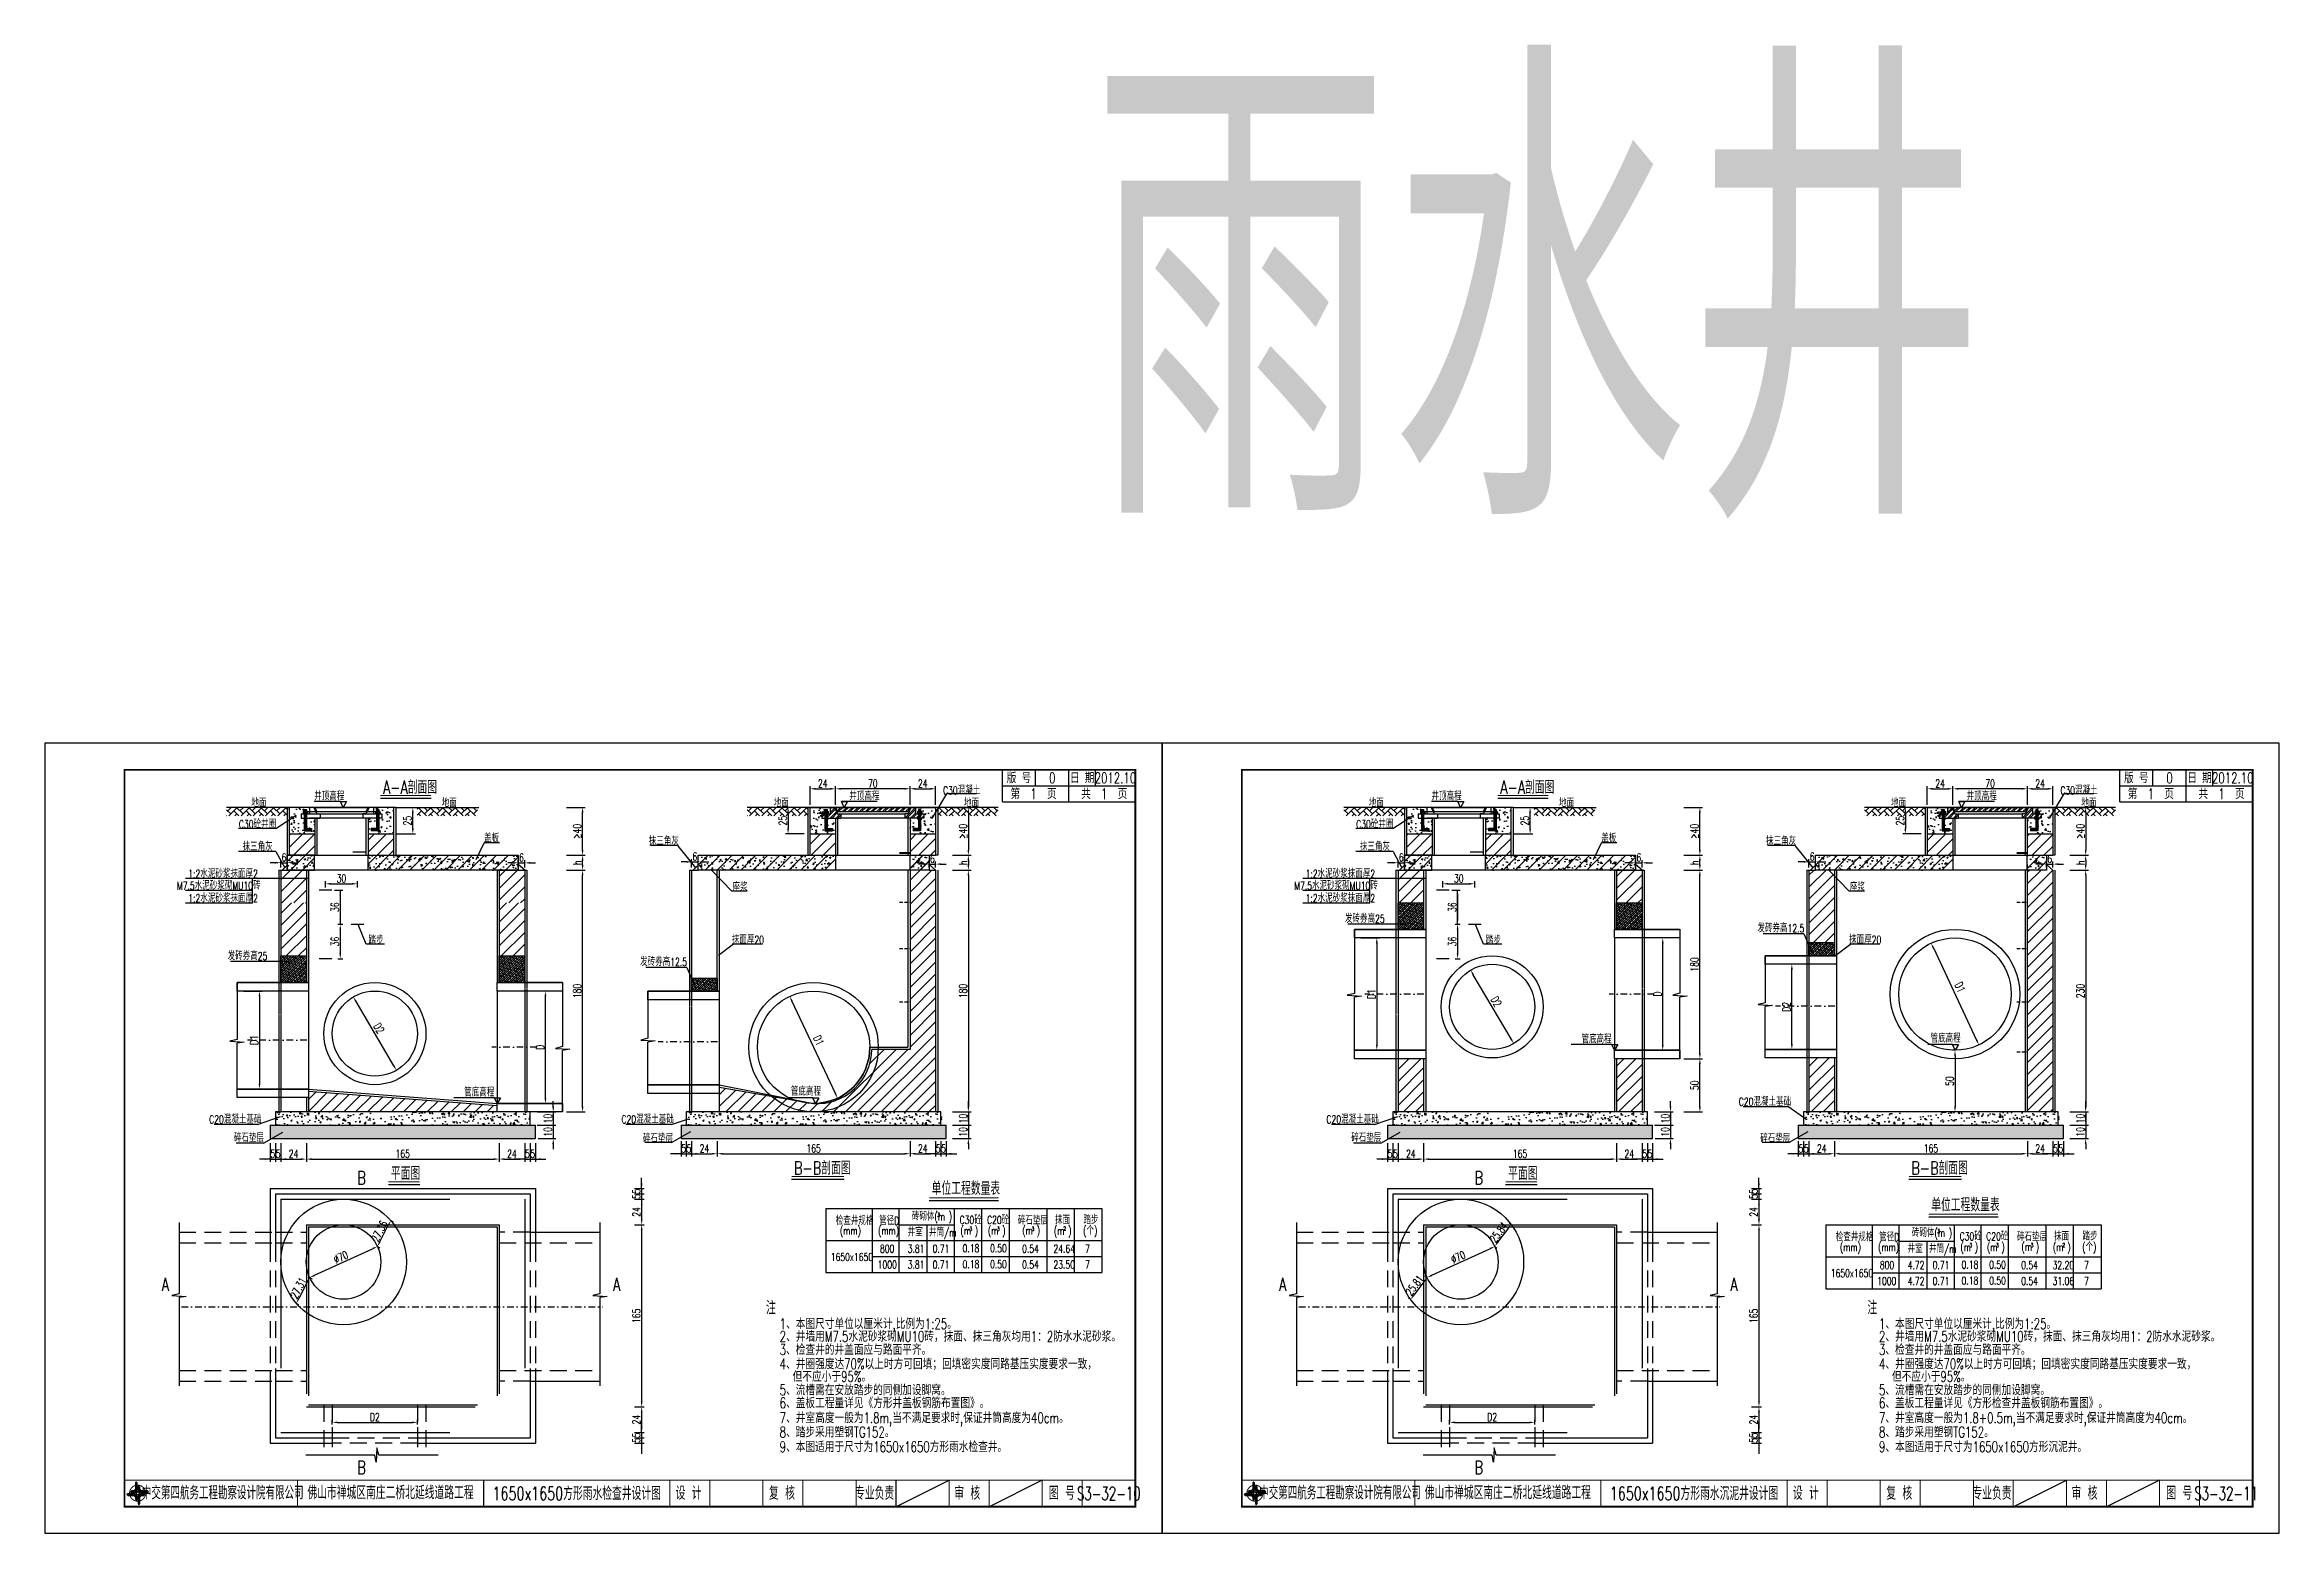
# Model space of a CAD drawing. Extents: x 5781 to 12795, y 1434 to 2653.
# Drawn here: x 5781 to 6621, y 2092 to 2652 of the extents above; entities that cross this region are included whole.
import ezdxf
from ezdxf.enums import TextEntityAlignment as Align

# ---------------------------------------------------------------- set-up
doc = ezdxf.new("R2010")
doc.units = 0
doc.header["$LTSCALE"] = 5
doc.header["$PDMODE"] = 32
doc.header["$PDSIZE"] = 0.3
for name, pattern in [('DASHDOT', [1, 0.5, -0.25, 0, -0.25]), ('DASHED', [19.05, 12.7, -6.35]), ('HIDDEN', [0.375, 0.25, -0.125])]:
    doc.linetypes.add(name, pattern=pattern)
doc.layers.get('0').update_dxf_attribs({"linetype": 'CONTINUOUS'})
doc.layers.get('Defpoints').update_dxf_attribs({"linetype": 'CONTINUOUS'})
for name, color, linetype in [('YOLLOW', 7, 'CONTINUOUS'), ('中心线', 2, 'DASHDOT'), ('图框', 7, 'CONTINUOUS'), ('填充', 8, 'CONTINUOUS'), ('尺寸标注', 4, 'CONTINUOUS'), ('文字', 7, 'CONTINUOUS'), ('文字字符', 7, 'CONTINUOUS'), ('结构', 7, 'CONTINUOUS'), ('结构1', 1, 'CONTINUOUS'), ('结构2', 7, 'CONTINUOUS'), ('钢筋', 1, 'CONTINUOUS'), ('钢筋2', 3, 'CONTINUOUS')]:
    doc.layers.add(name, color=color, linetype=linetype)
doc.styles.get("Standard").update_dxf_attribs({"font": 'simplex1.shx', "width": 0.7, "bigfont": 'hztxt.shx'})
doc.dimstyles.new('比例1：25', dxfattribs={"dimtxt": 3, "dimasz": 2, "dimexe": 1, "dimexo": 1, "dimgap": 0.5, "dimtad": 1, "dimlfac": 2.5, "dimzin": 13, "dimdsep": 46, "dimtxsty": 'Standard', "dimcen": -0.09, "dimclrd": 256, "dimclre": 256, "dimclrt": 7, "dimaunit": 1, "dimadec": 0, "dimazin": 0, "dimtfac": 0.0005, "dimtix": 1, "dimtmove": 2, "dimatfit": 3, "dimfxl": 0, "dimtolj": 1, "dimtzin": 13, "dimarcsym": 0})
pattern_1 = [(45, (5063.836, -536.3724), (-2.245064, 2.245064), [])]
pattern_2 = [(50, (5063.836, -536.3724), (5.46554, -0.4781726), [0.5715, -6.2865]), (355, (5063.836, -536.3724), (-1.057285, 5.731699), [0.4572, -5.0292]), (100.451, (5064.2916, -536.412), (4.408275, 5.253501), [0.4857, -5.3427]), (46.1842, (5063.836, -534.8484), (8.132371, -1.26127), [0.85725, -9.42975]), (96.6356, (5064.514, -534.9535), (7.122127, 7.422767), [0.72855, -8.01405]), (351.184, (5063.836, -534.848), (7.122138, 7.422754), [0.6858, -7.5438]), (21, (5064.598, -535.2294), (4.5484464, -3.0679656), [0.5715, -6.2865]), (326, (5064.598, -535.2294), (1.854061, 5.525639), [0.4572, -5.0292]), (71.4514, (5064.977, -535.485), (6.402495, 2.457686), [0.4857, -5.3427]), (37.5, (5063.8361, -536.3724), (0.0926581, 2.5366512), [0, -4.96824, 0, -5.1054, 0, -5.04825]), (7.5, (5063.8361, -536.3724), (2.0045899, 3.0054172), [0, -2.91084, 0, -4.85394, 0, -1.92405]), (327.5, (5062.1369, -536.3724), (4.0677179, -0.1718623), [0, -1.905, 0, -5.9436, 0, -7.8867]), (317.5, (5061.375, -536.3724), (4.4438754, 0.7627947), [0, -2.4765, 0, -3.94716, 0, -5.6007])]
pattern_3 = [(45, (4643.836, -536.3724), (-2.245064, 2.245064), [])]
pattern_4 = [(50, (4643.836, -536.3724), (5.46554, -0.4781726), [0.5715, -6.2865]), (355, (4643.836, -536.3724), (-1.057285, 5.731699), [0.4572, -5.0292]), (100.451, (4644.2916, -536.412), (4.408275, 5.253501), [0.4857, -5.3427]), (46.1842, (4643.836, -534.8484), (8.132371, -1.26127), [0.85725, -9.42975]), (96.6356, (4644.514, -534.9535), (7.122127, 7.422767), [0.72855, -8.01405]), (351.184, (4643.836, -534.848), (7.122138, 7.422754), [0.6858, -7.5438]), (21, (4644.598, -535.2294), (4.5484464, -3.0679656), [0.5715, -6.2865]), (326, (4644.598, -535.2294), (1.854061, 5.525639), [0.4572, -5.0292]), (71.4514, (4644.977, -535.485), (6.402495, 2.457686), [0.4857, -5.3427]), (37.5, (4643.8361, -536.3724), (0.0926581, 2.5366512), [0, -4.96824, 0, -5.1054, 0, -5.04825]), (7.5, (4643.8361, -536.3724), (2.0045899, 3.0054172), [0, -2.91084, 0, -4.85394, 0, -1.92405]), (327.5, (4642.1369, -536.3724), (4.0677179, -0.1718623), [0, -1.905, 0, -5.9436, 0, -7.8867]), (317.5, (4641.375, -536.3724), (4.4438754, 0.7627947), [0, -2.4765, 0, -3.94716, 0, -5.6007])]
pattern_5 = [(45, (4018.0838, 515.6262), (-2.245064, 2.245064), [])]
pattern_6 = [(45, (0, -890.8038), (-2.245064, 2.245064), [])]

msp = doc.modelspace()

# ---------------------------------------------------------------- texts
at = {"layer": '图框', "color": 7}
for s, height, width, p in [('版 号', 4, 0.7, (6147.6268, 2376.1207)), ('0', 4, 0.7, (6160.1268, 2376.1207)), ('日 期', 4, 0.7, (6171.3768, 2376.1207)), ('2012.10', 4, 0.7, (6183.8768, 2376.1207)), ('版 号', 4, 0.7, (6567.6268, 2376.1207)), ('0', 4, 0.7, (6580.1268, 2376.1207)), ('日 期', 4, 0.7, (6591.3768, 2376.1207)), ('2012.10', 4, 0.7, (6603.8768, 2376.1207)), ('中交第四航务工程勘察设计院有限公司', 5, 0.65, (5848.3076, 2107.3692)), ('佛山市禅城区南庄二桥北延线道路工程', 5, 0.7, (5911.3768, 2107.4354)), ('设 计', 5, 0.7, (6023.4214, 2107.2153)), ('复 核', 5, 0.7, (6058.5163, 2107.2153)), ('专业负责', 5, 0.7, (6093.367, 2107.2153)), ('审 核', 5, 0.7, (6128.1408, 2107.2153)), ('图 号', 5, 0.7, (6163.76, 2107.2153)), ('中交第四航务工程勘察设计院有限公司', 5, 0.65, (6268.3076, 2107.3692)), ('佛山市禅城区南庄二桥北延线道路工程', 5, 0.7, (6331.3768, 2107.4354)), ('设 计', 5, 0.7, (6443.4214, 2107.2153)), ('复 核', 5, 0.7, (6478.5163, 2107.2153)), ('专业负责', 5, 0.7, (6513.367, 2107.2153)), ('审 核', 5, 0.7, (6548.1408, 2107.2153)), ('图 号', 5, 0.7, (6583.76, 2107.2153))]:
    msp.add_text(s, height=height, dxfattribs=dict(at, width=width)).set_placement(p, align=Align.MIDDLE_CENTER)
at = {"layer": '图框', "color": 7, "width": 0.7}
for p in [(6052.5284, 2179.417), (6466.5485, 2179.417)]:
    msp.add_text('注', height=5, dxfattribs=at).set_placement(p, align=Align.TOP_LEFT)
at = {"layer": '尺寸标注', "color": 7, "linetype": 'Continuous', "width": 0.7}
for s, p in [('2、井墙用M7.5水泥砂浆砌MU10砖，抹面、抹三角灰均用1：2防水水泥砂浆。', (6057.6561, 2164.154)), ('1、本图尺寸单位以厘米计,比例为1:25。', (6057.6561, 2168.9067)), ('2、井墙用M7.5水泥砂浆砌MU10砖，抹面、抹三角灰均用1：2防水水泥砂浆。', (6470.8953, 2164.154)), ('1、本图尺寸单位以厘米计,比例为1:25。', (6470.8953, 2168.9067)), ('3、检查井的井盖面应与路面平齐。', (6057.6561, 2159.1777)), ('3、检查井的井盖面应与路面平齐。', (6470.8953, 2159.1777)), ('4、井圈强度达70%%%以上时方可回填；回填密实度同路基压实度要求一致，', (6057.6561, 2153.8092)), ('   但不应小于95%。', (6056.2784, 2149.0749)), ('4、井圈强度达70%%%以上时方可回填；回填密实度同路基压实度要求一致，', (6470.8953, 2153.8092)), ('   但不应小于95%。', (6469.5177, 2149.0749)), ('5、流槽需在安放踏步的同侧加设脚窝。', (6057.6561, 2144.0172)), ('6、盖板工程量详见《方形井盖板钢筋布置图》。', (6057.6561, 2139.1547)), ('5、流槽需在安放踏步的同侧加设脚窝。', (6470.8953, 2144.0172)), ('6、盖板工程量详见《方形检查井盖板钢筋布置图》。', (6470.8953, 2139.1547)), ('7、井室高度一般为1.8m,当不满足要求时,保证井筒高度为40cm。', (6057.6561, 2133.5371)), ('7、井室高度一般为1.8+0.5m,当不满足要求时,保证井筒高度为40cm。', (6470.8953, 2133.5371)), ('8、踏步采用塑钢TG152。', (6057.6561, 2128.1795)), ('9、本图适用于尺寸为1650x1650方形雨水检查井。', (6057.6561, 2122.6396)), ('8、踏步采用塑钢TG152。', (6470.8953, 2128.1795)), ('9、本图适用于尺寸为1650x1650方形沉泥井。', (6470.8953, 2122.6396))]:
    msp.add_text(s, height=4, dxfattribs=at).set_placement(p)
at = {"layer": '尺寸标注', "ltscale": 0.5, "insert": (6174.9222, 2635.4898), "char_height": 160, "width": 980.67944, "attachment_point": 1}
msp.add_mtext('雨水井', dxfattribs=at)
at = {"layer": '文字', "color": 7, "width": 0.7}
for s, p in [('A-A剖面图', (5908.5276, 2370.1188)), ('A-A剖面图', (6328.5276, 2370.1188)), ('平面图', (5911.4913, 2224.9353)), ('B-B剖面图', (6063.0525, 2226.9522)), ('平面图', (6331.4913, 2224.9353)), ('B-B剖面图', (6483.0525, 2226.9522)), ('单位工程数量表', (6114.8021, 2219.2889)), ('单位工程数量表', (6490.5399, 2213.1181))]:
    msp.add_text(s, height=5, dxfattribs=at).set_placement(p)
for s, p in [('B', (5900.4621, 2225.715)), ('B', (6320.4621, 2225.715)), ('A', (5826.6895, 2185.7224)), ('A', (5996.3618, 2185.7224)), ('A', (6246.6895, 2185.7224)), ('A', (6416.3618, 2185.7224)), ('B', (5900.4621, 2116.8556)), ('B', (6320.4621, 2116.8556))]:
    msp.add_text(s, height=5, dxfattribs=at).set_placement(p, align=Align.MIDDLE_CENTER)
at = {"layer": '文字字符', "color": 7, "width": 0.7}
for s, height, p in [('井顶高程', 3, (5882.6738, 2367.6884)), ('井顶高程', 3, (6083.8449, 2367.6884)), ('井顶高程', 3, (6302.6738, 2367.6884)), ('井顶高程', 3, (6503.8449, 2367.6884)), ('管底高程', 3, (6359.0649, 2276.375)), ('管底高程', 3, (6490.2874, 2276.6666)), ('管底高程', 3, (5939.0649, 2256.3749)), ('管底高程', 3, (6061.8822, 2256.6773)), ('检查井规格', 3, (6078.7337, 2208.1103)), ('管径D', 3, (6095.0491, 2208.1103)), ('砖砌体(m )', 3, (6107.3306, 2209.7416)), ('3', 1.5, (6116.8665, 2211.0908)), ('C30砼', 3, (6125.3049, 2208.416)), ('C20砼', 3, (6135.634, 2208.416)), ('碎石垫层', 3, (6147.1786, 2208.2155)), ('抹面', 3, (6161.138, 2208.3562)), ('踏步', 3, (6171.8183, 2208.416)), ('(mm)', 3, (6080.2966, 2204.4099)), ('(mm)', 3, (6094.6439, 2204.4099)), ('井室', 3, (6105.7584, 2203.7823)), ('井筒/m', 3, (6113.791, 2203.7303)), ('(m )', 3, (6125.6036, 2204.4099)), ('3', 1.5, (6128.9251, 2205.8076)), ('(m )', 3, (6135.9327, 2204.4099)), ('3', 1.5, (6139.2542, 2205.8076)), ('(m )', 3, (6148.875, 2204.4767)), ('3', 1.5, (6152.2823, 2205.8412)), ('(m )', 3, (6160.7102, 2204.35)), ('2', 1.5, (6164.2335, 2205.9089)), ('(个)', 3, (6171.7188, 2204.4099)), ('检查井规格', 3, (6454.636, 2201.9396)), ('(mm)', 3, (6456.1989, 2198.2391)), ('(mm)', 3, (6470.5463, 2198.2391)), ('管径D', 3, (6470.9514, 2201.9396)), ('井室', 3, (6481.6607, 2197.6115)), ('砖砌体(m )', 3, (6483.2329, 2203.5709)), ('井筒/m', 3, (6489.6933, 2197.5596)), ('3', 1.5, (6492.7688, 2204.92)), ('C30砼', 3, (6501.2072, 2202.2453)), ('(m )', 3, (6501.5059, 2198.2391)), ('3', 1.5, (6504.8274, 2199.6368)), ('C20砼', 3, (6511.2072, 2202.2453)), ('(m )', 3, (6511.5059, 2198.2391)), ('3', 1.5, (6514.8274, 2199.6368)), ('碎石垫层', 3, (6522.7518, 2202.0448)), ('(m )', 3, (6524.4482, 2198.3059)), ('3', 1.5, (6527.8555, 2199.6704)), ('(m )', 3, (6536.2834, 2198.1792)), ('抹面', 3, (6536.7112, 2202.1854)), ('2', 1.5, (6539.8067, 2199.7381)), ('踏步', 3, (6547.3915, 2202.2453)), ('(个)', 3, (6547.2919, 2198.2391)), ('1650x1650', 3, (6076.8588, 2194.4981)), ('1000', 3, (6094.504, 2191.6248)), ('800', 3, (6095.3756, 2197.6248)), ('3.81', 3, (6105.7824, 2197.6248)), ('3.81', 3, (6105.7824, 2191.6248)), ('0.71', 3, (6115.16, 2197.6248)), ('0.71', 3, (6115.16, 2191.6248)), ('0.18', 3, (6126.4121, 2197.7731)), ('0.18', 3, (6126.4121, 2191.7731)), ('0.50', 3, (6136.7412, 2197.7731)), ('0.50', 3, (6136.7412, 2191.7731)), ('0.54', 3, (6148.7876, 2197.6248)), ('0.54', 3, (6148.7876, 2191.6248)), ('24.64', 3, (6160.577, 2197.6248)), ('23.50', 3, (6160.577, 2191.6248)), ('7', 3, (6172.4751, 2197.6248)), ('7', 3, (6172.4751, 2191.6248)), ('800', 3, (6471.2175, 2191.454)), ('4.72', 3, (6481.6847, 2191.454)), ('0.71', 3, (6491.0623, 2191.454)), ('0.18', 3, (6501.9394, 2191.6023)), ('0.50', 3, (6512.3144, 2191.6023)), ('0.54', 3, (6524.3608, 2191.454)), ('32.20', 3, (6536.1502, 2191.454)), ('7', 3, (6548.0482, 2191.454)), ('1650x1650', 3, (6452.7611, 2188.4136)), ('1000', 3, (6470.2106, 2185.454)), ('4.72', 3, (6481.6847, 2185.454)), ('0.71', 3, (6491.0623, 2185.454)), ('0.18', 3, (6501.9394, 2185.6023)), ('0.50', 3, (6512.3144, 2185.6023)), ('0.54', 3, (6524.3608, 2185.454)), ('31.06', 3, (6536.1502, 2185.454)), ('7', 3, (6548.0482, 2185.454))]:
    msp.add_text(s, height=height, dxfattribs=at).set_placement(p)
for s, p in [('C30混凝土', (6126.0779, 2371.7556)), ('C30混凝土', (6546.0779, 2371.7556)), ('C30砼井圈', (5861.3776, 2359.0457)), ('地面', (5861.8967, 2367.0356)), ('地面', (5933.4626, 2367.0356)), ('地面', (6058.2372, 2367.0356)), ('地面', (6129.8032, 2367.0356)), ('C30砼井圈', (6281.3776, 2359.0457)), ('地面', (6281.8967, 2367.0356)), ('地面', (6353.4626, 2367.0356)), ('地面', (6478.2372, 2367.0356)), ('地面', (6549.8032, 2367.0356)), ('抹三角灰', (5861.4303, 2350.5472)), ('盖板', (5949.3469, 2353.7327)), ('抹三角灰', (6014.1083, 2352.6388)), ('抹三角灰', (6281.4303, 2350.5472)), ('盖板', (6369.3469, 2353.7327)), ('抹三角灰', (6434.1083, 2352.6388)), ('M7.5水泥砂浆砌MU10砖', (5846.802, 2335.9692)), ('1:2水泥砂浆抹面厚2', (5848.4382, 2340.4514)), ('座浆', (6042.7673, 2335.4466)), ('M7.5水泥砂浆砌MU10砖', (6266.802, 2335.9692)), ('1:2水泥砂浆抹面厚2', (6268.4382, 2340.4514)), ('座浆', (6462.7673, 2335.4466)), ('1:2水泥砂浆抹面厚2', (5848.4382, 2331.2474)), ('1:2水泥砂浆抹面厚2', (6268.4382, 2331.2474)), ('发砖券高25', (6277.6096, 2323.5334)), ('发砖券高12.5', (6434.0165, 2319.9415)), ('发砖券高25', (5857.6096, 2309.5232)), ('踏步', (5905.9224, 2315.389)), ('抹面厚20', (6045.7133, 2315.6171)), ('踏步', (6325.9224, 2315.389)), ('抹面厚20', (6465.7133, 2315.6171)), ('发砖券高12.5', (6014.0165, 2307.3081)), ('C20混凝土基础', (6428.0305, 2254.7207)), ('C20混凝土基础', (5853.0339, 2248.0975)), ('碎石垫层', (5858.153, 2241.1443)), ('C20混凝土基础', (6008.0305, 2248.1144)), ('C20混凝土基础', (6273.0339, 2248.0975)), ('碎石垫层', (6278.153, 2241.1443)), ('碎石垫层', (6011.9051, 2240.916)), ('碎石垫层', (6431.9051, 2240.916))]:
    msp.add_text(s, height=3, dxfattribs=at).set_placement(p, align=Align.MIDDLE)

# ---------------------------------------------------------------- blocks, each defined once
blk = doc.blocks.new('series')
at = {"width": 0.75}
for tag, height, p in [('页码', 4, (-35, -19)), ('图名', 5, (-220, -282)), ('图号', 5, (-20, -282))]:
    blk.add_attdef(tag, text='', height=height, dxfattribs=at).set_placement(p, align=Align.MIDDLE_CENTER)
blk = doc.blocks.new('tb')
at = {"lineweight": -3}
h = blk.add_hatch(color=256, dxfattribs=at)
h.paths.add_polyline_path([(-1.23, -0.13), (-3.78, -0.14), (-4.14, -0.41), (-1.4, -0.44), (-0.56, -1.24), (-0.54, -2.62), (-0.27, -2.2), (-0.26, -1.06)])
h.paths.add_polyline_path([(0.13, -1.08), (0.14, -3.86), (0.41, -4.26), (0.44, -1.24), (1.25, -0.43), (2.66, -0.43), (2.26, -0.16), (1.07, -0.15)])
h.paths.add_polyline_path([(1.08, 0.3), (3.62, 0.3), (4.02, 0.56), (1.25, 0.57), (0.43, 1.39), (0.43, 2.8), (0.16, 2.41), (0.15, 1.24)])
h.paths.add_polyline_path([(-0.28, 1.21), (-0.28, 3.99), (-0.56, 4.39), (-0.57, 1.41), (-1.38, 0.6), (-2.74, 0.56), (-2.33, 0.3), (-1.2, 0.29)])
for p, q in [((-1.38, 0.6), (-2.74, 0.56)), ((-0.57, 1.41), (-1.38, 0.6)), ((-0.56, 4.39), (-0.57, 1.41)), ((0.43, 2.8), (0.43, 1.39)), ((0.43, 1.39), (1.25, 0.57)), ((1.25, 0.57), (4.02, 0.56)), ((-4.14, -0.41), (-1.4, -0.44)), ((-1.4, -0.44), (-0.56, -1.24)), ((-0.56, -1.24), (-0.54, -2.62)), ((0.41, -4.26), (0.44, -1.24)), ((0.44, -1.24), (1.25, -0.43)), ((1.25, -0.43), (2.66, -0.43))]:
    blk.add_line(p, q, dxfattribs=at)
at = {"lineweight": -3, "const_width": 0.35, "flags": 128}
for points in [[(-0.9, 3.02, 0.324167), (-3.16, -0.14)], [(2.88, 0.92, 0.324403), (-0.24, 3.15)], [(0.75, -2.86, 0.325418), (3.02, 0.26)], [(-2.98, -0.76, 0.322976), (0.14, -2.98)]]:
    blk.add_lwpolyline(points, format="xyb", dxfattribs=at)
at = {"lineweight": -3, "flags": 128}
for points in [[(-0.9, 3.99), (-0.9, 1.58), (-1.53, 0.91), (-2.34, 0.91), (-2.74, 0.56), (-2.33, 0.3), (-1.2, 0.29), (-0.28, 1.21), (-0.28, 3.99), (-0.56, 4.39)], [(-0.04, 0.77), (0.68, 0.04), (-0.04, -0.69), (-0.77, 0.05)], [(3.62, 0.92), (1.43, 0.92), (0.77, 1.54), (0.77, 2.38), (0.43, 2.8), (0.16, 2.41), (0.15, 1.24), (1.08, 0.3), (3.62, 0.3), (4.02, 0.56)], [(-3.73, -0.76), (-1.54, -0.76), (-0.89, -1.39), (-0.89, -2.21), (-0.54, -2.62), (-0.27, -2.2), (-0.26, -1.06), (-1.23, -0.13), (-3.78, -0.14), (-4.14, -0.41)], [(0.75, -3.85), (0.75, -1.43), (1.4, -0.78), (2.26, -0.78), (2.66, -0.43), (2.26, -0.16), (1.07, -0.15), (0.13, -1.08), (0.14, -3.86), (0.41, -4.26)]]:
    blk.add_lwpolyline(points, close=True, dxfattribs=at)
blk = doc.blocks.new('*D534')
at = {"layer": 'Defpoints', "color": 0}
for p in [(6332.53, 2365.03), (6339.75, 2365.03), (6332.53, 2355.03)]:
    blk.add_point(p, dxfattribs=at)
at = {"layer": '尺寸标注', "lineweight": -2}
for p, q in [((6333.75, 2365.03), (6340.75, 2365.03)), ((6339.75, 2357.03), (6339.75, 2363.03)), ((6333.75, 2355.03), (6340.75, 2355.03))]:
    blk.add_line(p, q, dxfattribs=at)
at = {"layer": '尺寸标注'}
for points in [[(6339.42, 2363.03), (6340.09, 2363.03), (6339.75, 2365.03)], [(6339.42, 2357.03), (6340.09, 2357.03), (6339.75, 2355.03)]]:
    blk.add_solid(points, dxfattribs=at)
at = {"layer": '尺寸标注', "color": 7, "insert": (6337.75, 2360.03), "char_height": 3, "attachment_point": 5, "rotation": 90}
blk.add_mtext('\\A1;25', dxfattribs=at)
blk = doc.blocks.new('*D535')
at = {"layer": 'Defpoints', "color": 0}
for p in [(6381.82, 2344.17), (6379.42, 2341.43), (6381.82, 2341.43)]:
    blk.add_point(p, dxfattribs=at)
at = {"layer": '尺寸标注', "lineweight": -2}
for p, q in [((6377.42, 2344.17), (6375.42, 2344.17)), ((6379.42, 2342.43), (6379.42, 2345.17)), ((6379.42, 2344.17), (6381.82, 2344.17)), ((6381.82, 2342.43), (6381.82, 2345.17)), ((6383.82, 2344.17), (6385.82, 2344.17))]:
    blk.add_line(p, q, dxfattribs=at)
at = {"layer": '尺寸标注'}
for points in [[(6377.42, 2344.5), (6377.42, 2343.83), (6379.42, 2344.17)], [(6383.82, 2344.5), (6383.82, 2343.83), (6381.82, 2344.17)]]:
    blk.add_solid(points, dxfattribs=at)
at = {"layer": '尺寸标注', "color": 7, "insert": (6380.62, 2346.17), "char_height": 3, "attachment_point": 5}
blk.add_mtext('\\A1;6', dxfattribs=at)
blk = doc.blocks.new('*D551')
at = {"layer": 'Defpoints', "color": 0}
for p in [(6292.53, 2344.23), (6290.13, 2341.43), (6292.53, 2341.43)]:
    blk.add_point(p, dxfattribs=at)
at = {"layer": '尺寸标注', "lineweight": -2}
for p, q in [((6288.13, 2344.23), (6286.13, 2344.23)), ((6290.13, 2342.43), (6290.13, 2345.23)), ((6290.13, 2344.23), (6292.53, 2344.23)), ((6292.53, 2342.43), (6292.53, 2345.23)), ((6294.53, 2344.23), (6296.53, 2344.23))]:
    blk.add_line(p, q, dxfattribs=at)
at = {"layer": '尺寸标注'}
for points in [[(6288.13, 2344.56), (6288.13, 2343.89), (6290.13, 2344.23)], [(6294.53, 2344.56), (6294.53, 2343.89), (6292.53, 2344.23)]]:
    blk.add_solid(points, dxfattribs=at)
at = {"layer": '尺寸标注', "color": 7, "insert": (6291.33, 2346.23), "char_height": 3, "attachment_point": 5}
blk.add_mtext('\\A1;6', dxfattribs=at)
blk = doc.blocks.new('*D552')
at = {"layer": 'Defpoints', "color": 0}
for p in [(6318.93, 2336.3), (6306.93, 2333.95), (6318.93, 2333.95)]:
    blk.add_point(p, dxfattribs=at)
at = {"layer": '尺寸标注', "lineweight": -2}
for p, q in [((6306.93, 2334.95), (6306.93, 2337.3)), ((6308.93, 2336.3), (6316.93, 2336.3)), ((6318.93, 2334.95), (6318.93, 2337.3))]:
    blk.add_line(p, q, dxfattribs=at)
at = {"layer": '尺寸标注'}
for points in [[(6308.93, 2336.64), (6308.93, 2335.97), (6306.93, 2336.3)], [(6316.93, 2336.64), (6316.93, 2335.97), (6318.93, 2336.3)]]:
    blk.add_solid(points, dxfattribs=at)
at = {"layer": '尺寸标注', "color": 7, "insert": (6312.93, 2338.3), "char_height": 3, "attachment_point": 5}
blk.add_mtext('\\A1;30', dxfattribs=at)
blk = doc.blocks.new('*D553')
at = {"layer": 'Defpoints', "color": 0}
for p in [(6309.33, 2333.95), (6310.59, 2321.06), (6312.49, 2321.06)]:
    blk.add_point(p, dxfattribs=at)
at = {"layer": '尺寸标注', "lineweight": -2}
for p, q in [((6310.33, 2333.95), (6313.49, 2333.95)), ((6312.49, 2331.95), (6312.49, 2323.06)), ((6311.59, 2321.06), (6313.49, 2321.06))]:
    blk.add_line(p, q, dxfattribs=at)
at = {"layer": '尺寸标注'}
for points in [[(6312.15, 2331.95), (6312.82, 2331.95), (6312.49, 2333.95)], [(6312.15, 2323.06), (6312.82, 2323.06), (6312.49, 2321.06)]]:
    blk.add_solid(points, dxfattribs=at)
at = {"layer": '尺寸标注', "color": 7, "insert": (6310.49, 2327.5), "char_height": 3, "attachment_point": 5, "rotation": 90}
blk.add_mtext('\\A1;36', dxfattribs=at)
blk = doc.blocks.new('*D536')
at = {"layer": 'Defpoints', "color": 0}
for p in [(6310.65, 2321.06), (6310.59, 2308.14), (6312.49, 2308.14)]:
    blk.add_point(p, dxfattribs=at)
at = {"layer": '尺寸标注', "lineweight": -2}
for p, q in [((6311.65, 2321.06), (6313.49, 2321.06)), ((6312.49, 2319.06), (6312.49, 2310.14)), ((6311.59, 2308.14), (6313.49, 2308.14))]:
    blk.add_line(p, q, dxfattribs=at)
at = {"layer": '尺寸标注'}
for points in [[(6312.15, 2319.06), (6312.82, 2319.06), (6312.49, 2321.06)], [(6312.15, 2310.14), (6312.82, 2310.14), (6312.49, 2308.14)]]:
    blk.add_solid(points, dxfattribs=at)
at = {"layer": '尺寸标注', "color": 7, "insert": (6310.49, 2314.6), "char_height": 3, "attachment_point": 5, "rotation": 90}
blk.add_mtext('\\A1;36', dxfattribs=at)
blk = doc.blocks.new('*D554')
at = {"layer": 'Defpoints', "color": 0}
for p in [(6273.71, 2315.97), (6273.71, 2273.72), (6282.12, 2273.72)]:
    blk.add_point(p, dxfattribs=at)
at = {"layer": '尺寸标注', "lineweight": -2}
for p, q in [((6276.12, 2315.97), (6283.12, 2315.97)), ((6282.12, 2313.97), (6282.12, 2275.72)), ((6276.12, 2273.72), (6283.12, 2273.72))]:
    blk.add_line(p, q, dxfattribs=at)
at = {"layer": '尺寸标注'}
for points in [[(6281.79, 2313.97), (6282.46, 2313.97), (6282.12, 2315.97)], [(6281.79, 2275.72), (6282.46, 2275.72), (6282.12, 2273.72)]]:
    blk.add_solid(points, dxfattribs=at)
at = {"layer": '尺寸标注', "color": 7, "insert": (6280.12, 2294.84), "char_height": 3, "attachment_point": 5, "rotation": 90}
blk.add_mtext('\\A1;D1', dxfattribs=at)
blk = doc.blocks.new('*D555')
at = {"layer": 'Defpoints', "color": 0}
for p in [(6286.13, 2245.52), (6288.13, 2245.52), (6288.13, 2232.8)]:
    blk.add_point(p, dxfattribs=at)
at = {"layer": '尺寸标注', "lineweight": -2}
for p, q in [((6286.13, 2238.8), (6286.13, 2231.8)), ((6288.13, 2238.8), (6288.13, 2231.8)), ((6284.13, 2232.8), (6282.13, 2232.8)), ((6286.13, 2232.8), (6288.13, 2232.8)), ((6290.13, 2232.8), (6292.13, 2232.8))]:
    blk.add_line(p, q, dxfattribs=at)
at = {"layer": '尺寸标注'}
for points in [[(6284.13, 2233.13), (6284.13, 2232.47), (6286.13, 2232.8)], [(6290.13, 2233.13), (6290.13, 2232.47), (6288.13, 2232.8)]]:
    blk.add_solid(points, dxfattribs=at)
at = {"layer": '尺寸标注', "color": 7, "insert": (6287.13, 2234.8), "char_height": 3, "attachment_point": 5}
blk.add_mtext('\\A1;5', dxfattribs=at)
blk = doc.blocks.new('*D556')
at = {"layer": 'Defpoints', "color": 0}
for p in [(6288.13, 2250.52), (6290.13, 2250.52), (6290.13, 2232.8)]:
    blk.add_point(p, dxfattribs=at)
at = {"layer": '尺寸标注', "lineweight": -2}
for p, q in [((6288.13, 2238.8), (6288.13, 2231.8)), ((6290.13, 2238.8), (6290.13, 2231.8)), ((6286.13, 2232.8), (6284.13, 2232.8)), ((6288.13, 2232.8), (6290.13, 2232.8)), ((6292.13, 2232.8), (6294.13, 2232.8))]:
    blk.add_line(p, q, dxfattribs=at)
at = {"layer": '尺寸标注'}
for points in [[(6286.13, 2233.13), (6286.13, 2232.47), (6288.13, 2232.8)], [(6292.13, 2233.13), (6292.13, 2232.47), (6290.13, 2232.8)]]:
    blk.add_solid(points, dxfattribs=at)
at = {"layer": '尺寸标注', "color": 7, "insert": (6289.13, 2234.8), "char_height": 3, "attachment_point": 5}
blk.add_mtext('\\A1;5', dxfattribs=at)
blk = doc.blocks.new('*D557')
at = {"layer": 'Defpoints', "color": 0}
for p in [(6290.13, 2250.52), (6299.73, 2250.52), (6299.73, 2232.8)]:
    blk.add_point(p, dxfattribs=at)
at = {"layer": '尺寸标注', "lineweight": -2}
for p, q in [((6290.13, 2238.8), (6290.13, 2231.8)), ((6299.73, 2238.8), (6299.73, 2231.8)), ((6292.13, 2232.8), (6297.73, 2232.8))]:
    blk.add_line(p, q, dxfattribs=at)
at = {"layer": '尺寸标注'}
for points in [[(6292.13, 2233.13), (6292.13, 2232.47), (6290.13, 2232.8)], [(6297.73, 2233.13), (6297.73, 2232.47), (6299.73, 2232.8)]]:
    blk.add_solid(points, dxfattribs=at)
at = {"layer": '尺寸标注', "color": 7, "insert": (6294.93, 2234.8), "char_height": 3, "attachment_point": 5}
blk.add_mtext('\\A1;24', dxfattribs=at)
blk = doc.blocks.new('*D558')
at = {"layer": 'Defpoints', "color": 0}
for p in [(6299.73, 2250.52), (6372.22, 2250.52), (6372.22, 2232.8)]:
    blk.add_point(p, dxfattribs=at)
at = {"layer": '尺寸标注', "lineweight": -2}
for p, q in [((6299.73, 2238.8), (6299.73, 2231.8)), ((6372.22, 2238.8), (6372.22, 2231.8)), ((6301.73, 2232.8), (6370.22, 2232.8))]:
    blk.add_line(p, q, dxfattribs=at)
at = {"layer": '尺寸标注'}
for points in [[(6301.73, 2233.13), (6301.73, 2232.47), (6299.73, 2232.8)], [(6370.22, 2233.13), (6370.22, 2232.47), (6372.22, 2232.8)]]:
    blk.add_solid(points, dxfattribs=at)
at = {"layer": '尺寸标注', "color": 7, "insert": (6335.97, 2234.8), "char_height": 3, "attachment_point": 5}
blk.add_mtext('\\A1;165', dxfattribs=at)
blk = doc.blocks.new('*D559')
at = {"layer": 'Defpoints', "color": 0}
for p in [(6372.22, 2250.52), (6381.82, 2250.52), (6381.82, 2232.8)]:
    blk.add_point(p, dxfattribs=at)
at = {"layer": '尺寸标注', "lineweight": -2}
for p, q in [((6372.22, 2238.8), (6372.22, 2231.8)), ((6381.82, 2238.8), (6381.82, 2231.8)), ((6374.22, 2232.8), (6379.82, 2232.8))]:
    blk.add_line(p, q, dxfattribs=at)
at = {"layer": '尺寸标注'}
for points in [[(6374.22, 2233.13), (6374.22, 2232.47), (6372.22, 2232.8)], [(6379.82, 2233.13), (6379.82, 2232.47), (6381.82, 2232.8)]]:
    blk.add_solid(points, dxfattribs=at)
at = {"layer": '尺寸标注', "color": 7, "insert": (6377.02, 2234.8), "char_height": 3, "attachment_point": 5}
blk.add_mtext('\\A1;24', dxfattribs=at)
blk = doc.blocks.new('*D560')
at = {"layer": 'Defpoints', "color": 0}
for p in [(6381.82, 2250.52), (6383.82, 2250.52), (6383.82, 2232.8)]:
    blk.add_point(p, dxfattribs=at)
at = {"layer": '尺寸标注', "lineweight": -2}
for p, q in [((6381.82, 2238.8), (6381.82, 2231.8)), ((6383.82, 2238.8), (6383.82, 2231.8)), ((6379.82, 2232.8), (6377.82, 2232.8)), ((6381.82, 2232.8), (6383.82, 2232.8)), ((6385.82, 2232.8), (6387.82, 2232.8))]:
    blk.add_line(p, q, dxfattribs=at)
at = {"layer": '尺寸标注'}
for points in [[(6379.82, 2233.13), (6379.82, 2232.47), (6381.82, 2232.8)], [(6385.82, 2233.13), (6385.82, 2232.47), (6383.82, 2232.8)]]:
    blk.add_solid(points, dxfattribs=at)
at = {"layer": '尺寸标注', "color": 7, "insert": (6382.82, 2234.8), "char_height": 3, "attachment_point": 5}
blk.add_mtext('\\A1;5', dxfattribs=at)
blk = doc.blocks.new('*D561')
at = {"layer": 'Defpoints', "color": 0}
for p in [(6383.82, 2245.52), (6385.82, 2245.52), (6385.82, 2232.8)]:
    blk.add_point(p, dxfattribs=at)
at = {"layer": '尺寸标注', "lineweight": -2}
for p, q in [((6383.82, 2238.8), (6383.82, 2231.8)), ((6385.82, 2238.8), (6385.82, 2231.8)), ((6381.82, 2232.8), (6379.82, 2232.8)), ((6383.82, 2232.8), (6385.82, 2232.8)), ((6387.82, 2232.8), (6389.82, 2232.8))]:
    blk.add_line(p, q, dxfattribs=at)
at = {"layer": '尺寸标注'}
for points in [[(6381.82, 2233.13), (6381.82, 2232.47), (6383.82, 2232.8)], [(6387.82, 2233.13), (6387.82, 2232.47), (6385.82, 2232.8)]]:
    blk.add_solid(points, dxfattribs=at)
at = {"layer": '尺寸标注', "color": 7, "insert": (6384.82, 2234.8), "char_height": 3, "attachment_point": 5}
blk.add_mtext('\\A1;5', dxfattribs=at)
blk = doc.blocks.new('*D562')
at = {"layer": 'Defpoints', "color": 0}
for p in [(6383.82, 2250.52), (6383.82, 2245.52), (6392.53, 2245.52)]:
    blk.add_point(p, dxfattribs=at)
at = {"layer": '尺寸标注', "lineweight": -2}
for p, q in [((6392.53, 2252.52), (6392.53, 2254.52)), ((6386.53, 2250.52), (6393.53, 2250.52)), ((6386.53, 2245.52), (6393.53, 2245.52)), ((6392.53, 2250.52), (6392.53, 2245.52)), ((6392.53, 2243.52), (6392.53, 2241.52))]:
    blk.add_line(p, q, dxfattribs=at)
at = {"layer": '尺寸标注'}
for points in [[(6392.2, 2252.52), (6392.86, 2252.52), (6392.53, 2250.52)], [(6392.2, 2243.52), (6392.86, 2243.52), (6392.53, 2245.52)]]:
    blk.add_solid(points, dxfattribs=at)
at = {"layer": '尺寸标注', "color": 7, "insert": (6390.53, 2248.02), "char_height": 3, "attachment_point": 5, "rotation": 90}
blk.add_mtext('\\A1;10', dxfattribs=at)
blk = doc.blocks.new('*D563')
at = {"layer": 'Defpoints', "color": 0}
for p in [(6385.82, 2245.52), (6385.82, 2240.52), (6392.53, 2240.52)]:
    blk.add_point(p, dxfattribs=at)
at = {"layer": '尺寸标注', "lineweight": -2}
for p, q in [((6386.82, 2245.52), (6393.53, 2245.52)), ((6392.53, 2247.52), (6392.53, 2249.52)), ((6392.53, 2245.52), (6392.53, 2240.52)), ((6386.82, 2240.52), (6393.53, 2240.52)), ((6392.53, 2238.52), (6392.53, 2236.52))]:
    blk.add_line(p, q, dxfattribs=at)
at = {"layer": '尺寸标注'}
for points in [[(6392.2, 2247.52), (6392.86, 2247.52), (6392.53, 2245.52)], [(6392.2, 2238.52), (6392.86, 2238.52), (6392.53, 2240.52)]]:
    blk.add_solid(points, dxfattribs=at)
at = {"layer": '尺寸标注', "color": 7, "insert": (6390.53, 2243.02), "char_height": 3, "attachment_point": 5, "rotation": 90}
blk.add_mtext('\\A1;10', dxfattribs=at)
blk = doc.blocks.new('*D564')
at = {"layer": 'Defpoints', "color": 0}
for p in [(6383.82, 2270.52), (6403.57, 2270.52), (6383.82, 2250.52)]:
    blk.add_point(p, dxfattribs=at)
at = {"layer": '尺寸标注', "lineweight": -2}
for p, q in [((6397.57, 2270.52), (6404.57, 2270.52)), ((6403.57, 2252.52), (6403.57, 2268.52)), ((6397.57, 2250.52), (6404.57, 2250.52))]:
    blk.add_line(p, q, dxfattribs=at)
at = {"layer": '尺寸标注'}
for points in [[(6403.23, 2268.52), (6403.9, 2268.52), (6403.57, 2270.52)], [(6403.23, 2252.52), (6403.9, 2252.52), (6403.57, 2250.52)]]:
    blk.add_solid(points, dxfattribs=at)
at = {"layer": '尺寸标注', "color": 7, "insert": (6401.57, 2260.52), "char_height": 3, "attachment_point": 5, "rotation": 90}
blk.add_mtext('\\A1;50', dxfattribs=at)
blk = doc.blocks.new('*D565')
at = {"layer": 'Defpoints', "color": 0}
for p in [(6382.62, 2341.43), (6403.57, 2341.43), (6382.62, 2270.52)]:
    blk.add_point(p, dxfattribs=at)
at = {"layer": '尺寸标注', "lineweight": -2}
for p, q in [((6397.57, 2341.43), (6404.57, 2341.43)), ((6403.57, 2272.52), (6403.57, 2339.43)), ((6397.57, 2270.52), (6404.57, 2270.52))]:
    blk.add_line(p, q, dxfattribs=at)
at = {"layer": '尺寸标注'}
for points in [[(6403.23, 2339.43), (6403.9, 2339.43), (6403.57, 2341.43)], [(6403.23, 2272.52), (6403.9, 2272.52), (6403.57, 2270.52)]]:
    blk.add_solid(points, dxfattribs=at)
at = {"layer": '尺寸标注', "color": 7, "insert": (6401.57, 2305.97), "char_height": 3, "attachment_point": 5, "rotation": 90}
blk.add_mtext('\\A1;180', dxfattribs=at)
blk = doc.blocks.new('*D566')
at = {"layer": 'Defpoints', "color": 0}
for p in [(6379.42, 2347.03), (6403.57, 2347.03), (6382.62, 2341.43)]:
    blk.add_point(p, dxfattribs=at)
at = {"layer": '尺寸标注', "lineweight": -2}
for p, q in [((6397.57, 2347.03), (6404.57, 2347.03)), ((6403.57, 2343.43), (6403.57, 2345.03)), ((6397.57, 2341.43), (6404.57, 2341.43))]:
    blk.add_line(p, q, dxfattribs=at)
at = {"layer": '尺寸标注'}
for points in [[(6403.23, 2345.03), (6403.9, 2345.03), (6403.57, 2347.03)], [(6403.23, 2343.43), (6403.9, 2343.43), (6403.57, 2341.43)]]:
    blk.add_solid(points, dxfattribs=at)
at = {"layer": '尺寸标注', "color": 7, "insert": (6401.57, 2344.23), "char_height": 3, "attachment_point": 5, "rotation": 90}
blk.add_mtext('\\A1;h', dxfattribs=at)
blk = doc.blocks.new('*D567')
at = {"layer": 'Defpoints', "color": 0}
for p in [(6333.33, 2365.03), (6403.57, 2365.03), (6379.42, 2347.03)]:
    blk.add_point(p, dxfattribs=at)
at = {"layer": '尺寸标注', "lineweight": -2}
for p, q in [((6397.57, 2365.03), (6404.57, 2365.03)), ((6403.57, 2349.03), (6403.57, 2363.03)), ((6397.57, 2347.03), (6404.57, 2347.03))]:
    blk.add_line(p, q, dxfattribs=at)
at = {"layer": '尺寸标注'}
for points in [[(6403.23, 2363.03), (6403.9, 2363.03), (6403.57, 2365.03)], [(6403.23, 2349.03), (6403.9, 2349.03), (6403.57, 2347.03)]]:
    blk.add_solid(points, dxfattribs=at)
at = {"layer": '尺寸标注', "color": 7, "insert": (6401.57, 2356.03), "char_height": 3, "attachment_point": 5, "rotation": 90}
blk.add_mtext('\\A1;≥40', dxfattribs=at)
blk = doc.blocks.new('*D568')
at = {"layer": 'Defpoints', "color": 0}
for p in [(6317.39, 2303.83), (6333.6, 2276.23)]:
    blk.add_point(p, dxfattribs=at)
at = {"layer": '尺寸标注', "lineweight": -2}
blk.add_line((6332.58, 2277.96), (6318.4, 2302.1), dxfattribs=at)
at = {"layer": '尺寸标注'}
for points in [[(6318.69, 2302.27), (6318.11, 2301.93), (6317.39, 2303.83)], [(6332.87, 2278.13), (6332.3, 2277.79), (6333.6, 2276.23)]]:
    blk.add_solid(points, dxfattribs=at)
at = {"layer": '尺寸标注', "color": 7, "insert": (6327.04, 2292.06), "char_height": 3, "attachment_point": 5, "rotation": 300.4311}
blk.add_mtext('\\A1;D2', dxfattribs=at)
blk = doc.blocks.new('*D569')
at = {"layer": 'Defpoints', "color": 0}
for p in [(6389.6, 2315.97), (6396.08, 2315.97), (6396.08, 2273.72)]:
    blk.add_point(p, dxfattribs=at)
at = {"layer": '尺寸标注', "lineweight": -2}
for p, q in [((6395.08, 2315.97), (6388.6, 2315.97)), ((6389.6, 2275.72), (6389.6, 2313.97)), ((6395.08, 2273.72), (6388.6, 2273.72))]:
    blk.add_line(p, q, dxfattribs=at)
at = {"layer": '尺寸标注'}
for points in [[(6389.27, 2313.97), (6389.94, 2313.97), (6389.6, 2315.97)], [(6389.27, 2275.72), (6389.94, 2275.72), (6389.6, 2273.72)]]:
    blk.add_solid(points, dxfattribs=at)
at = {"layer": '尺寸标注', "color": 7, "insert": (6387.6, 2294.84), "char_height": 3, "attachment_point": 5, "rotation": 90}
blk.add_mtext('\\A1;D', dxfattribs=at)
blk = doc.blocks.new('*D570')
at = {"layer": 'Defpoints', "color": 0}
for p in [(6536.26, 2372.01), (6536.26, 2365.03), (6526.66, 2347.03)]:
    blk.add_point(p, dxfattribs=at)
at = {"layer": '尺寸标注', "lineweight": -2}
for p, q in [((6526.66, 2366.01), (6526.66, 2373.01)), ((6528.66, 2372.01), (6534.26, 2372.01)), ((6536.26, 2366.03), (6536.26, 2373.01))]:
    blk.add_line(p, q, dxfattribs=at)
at = {"layer": '尺寸标注'}
for points in [[(6528.66, 2372.35), (6528.66, 2371.68), (6526.66, 2372.01)], [(6534.26, 2372.35), (6534.26, 2371.68), (6536.26, 2372.01)]]:
    blk.add_solid(points, dxfattribs=at)
at = {"layer": '尺寸标注', "color": 7, "insert": (6531.46, 2374.01), "char_height": 3, "attachment_point": 5}
blk.add_mtext('\\A1;24', dxfattribs=at)
blk = doc.blocks.new('*D537')
at = {"layer": 'Defpoints', "color": 0}
for p in [(6498.66, 2372.01), (6498.66, 2365.03), (6526.66, 2365.03)]:
    blk.add_point(p, dxfattribs=at)
at = {"layer": '尺寸标注', "lineweight": -2}
for p, q in [((6498.66, 2366.03), (6498.66, 2373.01)), ((6524.66, 2372.01), (6500.66, 2372.01)), ((6526.66, 2366.03), (6526.66, 2373.01))]:
    blk.add_line(p, q, dxfattribs=at)
at = {"layer": '尺寸标注'}
for points in [[(6500.66, 2372.35), (6500.66, 2371.68), (6498.66, 2372.01)], [(6524.66, 2372.35), (6524.66, 2371.68), (6526.66, 2372.01)]]:
    blk.add_solid(points, dxfattribs=at)
at = {"layer": '尺寸标注', "color": 7, "insert": (6512.66, 2374.01), "char_height": 3, "attachment_point": 5}
blk.add_mtext('\\A1;70', dxfattribs=at)
blk = doc.blocks.new('*D571')
at = {"layer": 'Defpoints', "color": 0}
for p in [(6498.66, 2372.01), (6489.06, 2365.03), (6498.66, 2365.03)]:
    blk.add_point(p, dxfattribs=at)
at = {"layer": '尺寸标注', "lineweight": -2}
for p, q in [((6489.06, 2366.03), (6489.06, 2373.01)), ((6491.06, 2372.01), (6496.66, 2372.01)), ((6498.66, 2366.03), (6498.66, 2373.01))]:
    blk.add_line(p, q, dxfattribs=at)
at = {"layer": '尺寸标注'}
for points in [[(6491.06, 2372.35), (6491.06, 2371.68), (6489.06, 2372.01)], [(6496.66, 2372.35), (6496.66, 2371.68), (6498.66, 2372.01)]]:
    blk.add_solid(points, dxfattribs=at)
at = {"layer": '尺寸标注', "color": 7, "insert": (6493.86, 2374.01), "char_height": 3, "attachment_point": 5}
blk.add_mtext('\\A1;24', dxfattribs=at)
blk = doc.blocks.new('*D572')
at = {"layer": 'Defpoints', "color": 0}
for p in [(6489.06, 2365.03), (6480.81, 2355.03), (6489.06, 2355.03)]:
    blk.add_point(p, dxfattribs=at)
at = {"layer": '尺寸标注', "lineweight": -2}
for p, q in [((6486.81, 2365.03), (6479.81, 2365.03)), ((6480.81, 2363.03), (6480.81, 2357.03)), ((6486.81, 2355.03), (6479.81, 2355.03))]:
    blk.add_line(p, q, dxfattribs=at)
at = {"layer": '尺寸标注'}
for points in [[(6480.47, 2363.03), (6481.14, 2363.03), (6480.81, 2365.03)], [(6480.47, 2357.03), (6481.14, 2357.03), (6480.81, 2355.03)]]:
    blk.add_solid(points, dxfattribs=at)
at = {"layer": '尺寸标注', "color": 7, "insert": (6478.81, 2360.03), "char_height": 3, "attachment_point": 5, "rotation": 90}
blk.add_mtext('\\A1;25', dxfattribs=at)
blk = doc.blocks.new('*D573')
at = {"layer": 'Defpoints', "color": 0}
for p in [(6446.97, 2344.52), (6444.57, 2341.43), (6446.97, 2341.43)]:
    blk.add_point(p, dxfattribs=at)
at = {"layer": '尺寸标注', "lineweight": -2}
for p, q in [((6442.57, 2344.52), (6440.57, 2344.52)), ((6444.57, 2342.43), (6444.57, 2345.52)), ((6444.57, 2344.52), (6446.97, 2344.52)), ((6446.97, 2342.43), (6446.97, 2345.52)), ((6448.97, 2344.52), (6450.97, 2344.52))]:
    blk.add_line(p, q, dxfattribs=at)
at = {"layer": '尺寸标注'}
for points in [[(6442.57, 2344.86), (6442.57, 2344.19), (6444.57, 2344.52)], [(6448.97, 2344.86), (6448.97, 2344.19), (6446.97, 2344.52)]]:
    blk.add_solid(points, dxfattribs=at)
at = {"layer": '尺寸标注', "color": 7, "insert": (6445.77, 2346.52), "char_height": 3, "attachment_point": 5}
blk.add_mtext('\\A1;6', dxfattribs=at)
blk = doc.blocks.new('*D574')
at = {"layer": 'Defpoints', "color": 0}
for p in [(6536.26, 2343.7), (6533.86, 2341.43), (6536.26, 2341.43)]:
    blk.add_point(p, dxfattribs=at)
at = {"layer": '尺寸标注', "lineweight": -2}
for p, q in [((6531.86, 2343.7), (6529.86, 2343.7)), ((6533.86, 2342.43), (6533.86, 2344.7)), ((6533.86, 2343.7), (6536.26, 2343.7)), ((6536.26, 2342.43), (6536.26, 2344.7)), ((6538.26, 2343.7), (6540.26, 2343.7))]:
    blk.add_line(p, q, dxfattribs=at)
at = {"layer": '尺寸标注'}
for points in [[(6531.86, 2344.03), (6531.86, 2343.36), (6533.86, 2343.7)], [(6538.26, 2344.03), (6538.26, 2343.36), (6536.26, 2343.7)]]:
    blk.add_solid(points, dxfattribs=at)
at = {"layer": '尺寸标注', "color": 7, "insert": (6535.06, 2345.7), "char_height": 3, "attachment_point": 5}
blk.add_mtext('\\A1;6', dxfattribs=at)
blk = doc.blocks.new('*D575')
at = {"layer": 'Defpoints', "color": 0}
for p in [(6536.26, 2365.03), (6536.26, 2347.03), (6548.59, 2347.03)]:
    blk.add_point(p, dxfattribs=at)
at = {"layer": '尺寸标注', "lineweight": -2}
for p, q in [((6542.59, 2365.03), (6549.59, 2365.03)), ((6548.59, 2363.03), (6548.59, 2349.03)), ((6542.59, 2347.03), (6549.59, 2347.03))]:
    blk.add_line(p, q, dxfattribs=at)
at = {"layer": '尺寸标注'}
for points in [[(6548.26, 2363.03), (6548.92, 2363.03), (6548.59, 2365.03)], [(6548.26, 2349.03), (6548.92, 2349.03), (6548.59, 2347.03)]]:
    blk.add_solid(points, dxfattribs=at)
at = {"layer": '尺寸标注', "color": 7, "insert": (6546.59, 2356.03), "char_height": 3, "attachment_point": 5, "rotation": 90}
blk.add_mtext('\\A1;≥40', dxfattribs=at)
blk = doc.blocks.new('*D576')
at = {"layer": 'Defpoints', "color": 0}
for p in [(6536.26, 2347.03), (6536.26, 2341.43), (6548.59, 2341.43)]:
    blk.add_point(p, dxfattribs=at)
at = {"layer": '尺寸标注', "lineweight": -2}
for p, q in [((6542.59, 2347.03), (6549.59, 2347.03)), ((6548.59, 2345.03), (6548.59, 2343.43)), ((6542.59, 2341.43), (6549.59, 2341.43))]:
    blk.add_line(p, q, dxfattribs=at)
at = {"layer": '尺寸标注'}
for points in [[(6548.26, 2345.03), (6548.92, 2345.03), (6548.59, 2347.03)], [(6548.26, 2343.43), (6548.92, 2343.43), (6548.59, 2341.43)]]:
    blk.add_solid(points, dxfattribs=at)
at = {"layer": '尺寸标注', "color": 7, "insert": (6546.59, 2344.23), "char_height": 3, "attachment_point": 5, "rotation": 90}
blk.add_mtext('\\A1;h', dxfattribs=at)
blk = doc.blocks.new('*D577')
at = {"layer": 'Defpoints', "color": 0}
for p in [(6536.26, 2341.43), (6537.06, 2250.52), (6548.59, 2250.52)]:
    blk.add_point(p, dxfattribs=at)
at = {"layer": '尺寸标注', "lineweight": -2}
for p, q in [((6542.59, 2341.43), (6549.59, 2341.43)), ((6548.59, 2339.43), (6548.59, 2252.52)), ((6542.59, 2250.52), (6549.59, 2250.52))]:
    blk.add_line(p, q, dxfattribs=at)
at = {"layer": '尺寸标注'}
for points in [[(6548.26, 2339.43), (6548.92, 2339.43), (6548.59, 2341.43)], [(6548.26, 2252.52), (6548.92, 2252.52), (6548.59, 2250.52)]]:
    blk.add_solid(points, dxfattribs=at)
at = {"layer": '尺寸标注', "color": 7, "insert": (6546.59, 2295.97), "char_height": 3, "attachment_point": 5, "rotation": 90}
blk.add_mtext('\\A1;230', dxfattribs=at)
blk = doc.blocks.new('*D578')
at = {"layer": 'Defpoints', "color": 0}
for p in [(6538.26, 2250.52), (6538.26, 2245.52), (6548.59, 2245.52)]:
    blk.add_point(p, dxfattribs=at)
at = {"layer": '尺寸标注', "lineweight": -2}
for p, q in [((6548.59, 2252.52), (6548.59, 2254.52)), ((6542.59, 2250.52), (6549.59, 2250.52)), ((6542.59, 2245.52), (6549.59, 2245.52)), ((6548.59, 2250.52), (6548.59, 2245.52)), ((6548.59, 2243.52), (6548.59, 2241.52))]:
    blk.add_line(p, q, dxfattribs=at)
at = {"layer": '尺寸标注'}
for points in [[(6548.26, 2252.52), (6548.92, 2252.52), (6548.59, 2250.52)], [(6548.26, 2243.52), (6548.92, 2243.52), (6548.59, 2245.52)]]:
    blk.add_solid(points, dxfattribs=at)
at = {"layer": '尺寸标注', "color": 7, "insert": (6546.59, 2248.02), "char_height": 3, "attachment_point": 5, "rotation": 90}
blk.add_mtext('\\A1;10', dxfattribs=at)
blk = doc.blocks.new('*D579')
at = {"layer": 'Defpoints', "color": 0}
for p in [(6540.26, 2245.52), (6540.26, 2240.52), (6548.59, 2240.52)]:
    blk.add_point(p, dxfattribs=at)
at = {"layer": '尺寸标注', "lineweight": -2}
for p, q in [((6542.59, 2245.52), (6549.59, 2245.52)), ((6548.59, 2247.52), (6548.59, 2249.52)), ((6548.59, 2245.52), (6548.59, 2240.52)), ((6542.59, 2240.52), (6549.59, 2240.52)), ((6548.59, 2238.52), (6548.59, 2236.52))]:
    blk.add_line(p, q, dxfattribs=at)
at = {"layer": '尺寸标注'}
for points in [[(6548.26, 2247.52), (6548.92, 2247.52), (6548.59, 2245.52)], [(6548.26, 2238.52), (6548.92, 2238.52), (6548.59, 2240.52)]]:
    blk.add_solid(points, dxfattribs=at)
at = {"layer": '尺寸标注', "color": 7, "insert": (6546.59, 2243.02), "char_height": 3, "attachment_point": 5, "rotation": 90}
blk.add_mtext('\\A1;10', dxfattribs=at)
blk = doc.blocks.new('*D580')
at = {"layer": 'Defpoints', "color": 0}
for p in [(6490.49, 2313.97), (6508.45, 2275.72)]:
    blk.add_point(p, dxfattribs=at)
at = {"layer": '尺寸标注', "lineweight": -2}
blk.add_line((6491.34, 2312.16), (6507.6, 2277.53), dxfattribs=at)
at = {"layer": '尺寸标注'}
for points in [[(6491.64, 2312.3), (6491.04, 2312.02), (6490.49, 2313.97)], [(6507.9, 2277.67), (6507.3, 2277.39), (6508.45, 2275.72)]]:
    blk.add_solid(points, dxfattribs=at)
at = {"layer": '尺寸标注', "color": 7, "insert": (6501.37, 2297.4), "char_height": 3, "attachment_point": 5, "rotation": 295.14838}
blk.add_mtext('\\A1;D1', dxfattribs=at)
blk = doc.blocks.new('*D581')
at = {"layer": 'Defpoints', "color": 0}
for p in [(6499.47, 2273.71), (6499.47, 2250.52), (6499.47, 2250.52)]:
    blk.add_point(p, dxfattribs=at)
at = {"layer": '尺寸标注', "lineweight": -2}
for p, q in [((6499.47, 2273.71), (6498.47, 2273.71)), ((6499.47, 2271.71), (6499.47, 2252.52)), ((6499.47, 2250.52), (6498.47, 2250.52))]:
    blk.add_line(p, q, dxfattribs=at)
at = {"layer": '尺寸标注'}
for points in [[(6499.14, 2271.71), (6499.8, 2271.71), (6499.47, 2273.71)], [(6499.14, 2252.52), (6499.8, 2252.52), (6499.47, 2250.52)]]:
    blk.add_solid(points, dxfattribs=at)
at = {"layer": '尺寸标注', "color": 7, "insert": (6497.47, 2262.12), "char_height": 3, "attachment_point": 5, "rotation": 90}
blk.add_mtext('\\A1;50', dxfattribs=at)
blk = doc.blocks.new('*D538')
at = {"layer": 'Defpoints', "color": 0}
for p in [(6440.57, 2240.52), (6442.57, 2240.52), (6442.57, 2234.82)]:
    blk.add_point(p, dxfattribs=at)
at = {"layer": '尺寸标注', "lineweight": -2}
for p, q in [((6438.57, 2234.82), (6436.57, 2234.82)), ((6440.57, 2239.52), (6440.57, 2233.82)), ((6440.57, 2234.82), (6442.57, 2234.82)), ((6442.57, 2239.52), (6442.57, 2233.82)), ((6444.57, 2234.82), (6446.57, 2234.82))]:
    blk.add_line(p, q, dxfattribs=at)
at = {"layer": '尺寸标注'}
for points in [[(6438.57, 2235.15), (6438.57, 2234.49), (6440.57, 2234.82)], [(6444.57, 2235.15), (6444.57, 2234.49), (6442.57, 2234.82)]]:
    blk.add_solid(points, dxfattribs=at)
at = {"layer": '尺寸标注', "color": 7, "insert": (6441.57, 2236.82), "char_height": 3, "attachment_point": 5}
blk.add_mtext('\\A1;5', dxfattribs=at)
blk = doc.blocks.new('*D539')
at = {"layer": 'Defpoints', "color": 0}
for p in [(6442.57, 2240.52), (6444.57, 2240.52), (6444.57, 2234.82)]:
    blk.add_point(p, dxfattribs=at)
at = {"layer": '尺寸标注', "lineweight": -2}
for p, q in [((6440.57, 2234.82), (6438.57, 2234.82)), ((6442.57, 2239.52), (6442.57, 2233.82)), ((6442.57, 2234.82), (6444.57, 2234.82)), ((6444.57, 2239.52), (6444.57, 2233.82)), ((6446.57, 2234.82), (6448.57, 2234.82))]:
    blk.add_line(p, q, dxfattribs=at)
at = {"layer": '尺寸标注'}
for points in [[(6440.57, 2235.15), (6440.57, 2234.49), (6442.57, 2234.82)], [(6446.57, 2235.15), (6446.57, 2234.49), (6444.57, 2234.82)]]:
    blk.add_solid(points, dxfattribs=at)
at = {"layer": '尺寸标注', "color": 7, "insert": (6443.57, 2236.82), "char_height": 3, "attachment_point": 5}
blk.add_mtext('\\A1;5', dxfattribs=at)
blk = doc.blocks.new('*D540')
at = {"layer": 'Defpoints', "color": 0}
for p in [(6444.57, 2240.52), (6454.17, 2240.52), (6454.17, 2234.82)]:
    blk.add_point(p, dxfattribs=at)
at = {"layer": '尺寸标注', "lineweight": -2}
for p, q in [((6444.57, 2239.52), (6444.57, 2233.82)), ((6446.57, 2234.82), (6452.17, 2234.82)), ((6454.17, 2239.52), (6454.17, 2233.82))]:
    blk.add_line(p, q, dxfattribs=at)
at = {"layer": '尺寸标注'}
for points in [[(6446.57, 2235.15), (6446.57, 2234.49), (6444.57, 2234.82)], [(6452.17, 2235.15), (6452.17, 2234.49), (6454.17, 2234.82)]]:
    blk.add_solid(points, dxfattribs=at)
at = {"layer": '尺寸标注', "color": 7, "insert": (6449.37, 2236.82), "char_height": 3, "attachment_point": 5}
blk.add_mtext('\\A1;24', dxfattribs=at)
blk = doc.blocks.new('*D541')
at = {"layer": 'Defpoints', "color": 0}
for p in [(6454.17, 2240.52), (6526.66, 2240.52), (6526.66, 2234.82)]:
    blk.add_point(p, dxfattribs=at)
at = {"layer": '尺寸标注', "lineweight": -2}
for p, q in [((6454.17, 2239.52), (6454.17, 2233.82)), ((6456.17, 2234.82), (6524.66, 2234.82)), ((6526.66, 2239.52), (6526.66, 2233.82))]:
    blk.add_line(p, q, dxfattribs=at)
at = {"layer": '尺寸标注'}
for points in [[(6456.17, 2235.15), (6456.17, 2234.49), (6454.17, 2234.82)], [(6524.66, 2235.15), (6524.66, 2234.49), (6526.66, 2234.82)]]:
    blk.add_solid(points, dxfattribs=at)
at = {"layer": '尺寸标注', "color": 7, "insert": (6490.41, 2236.82), "char_height": 3, "attachment_point": 5}
blk.add_mtext('\\A1;165', dxfattribs=at)
blk = doc.blocks.new('*D542')
at = {"layer": 'Defpoints', "color": 0}
for p in [(6526.66, 2240.52), (6536.26, 2240.52), (6536.26, 2234.82)]:
    blk.add_point(p, dxfattribs=at)
at = {"layer": '尺寸标注', "lineweight": -2}
for p, q in [((6526.66, 2239.52), (6526.66, 2233.82)), ((6528.66, 2234.82), (6534.26, 2234.82)), ((6536.26, 2239.52), (6536.26, 2233.82))]:
    blk.add_line(p, q, dxfattribs=at)
at = {"layer": '尺寸标注'}
for points in [[(6528.66, 2235.15), (6528.66, 2234.49), (6526.66, 2234.82)], [(6534.26, 2235.15), (6534.26, 2234.49), (6536.26, 2234.82)]]:
    blk.add_solid(points, dxfattribs=at)
at = {"layer": '尺寸标注', "color": 7, "insert": (6531.46, 2236.82), "char_height": 3, "attachment_point": 5}
blk.add_mtext('\\A1;24', dxfattribs=at)
blk = doc.blocks.new('*D543')
at = {"layer": 'Defpoints', "color": 0}
for p in [(6536.26, 2240.52), (6538.26, 2240.52), (6538.26, 2234.82)]:
    blk.add_point(p, dxfattribs=at)
at = {"layer": '尺寸标注', "lineweight": -2}
for p, q in [((6534.26, 2234.82), (6532.26, 2234.82)), ((6536.26, 2239.52), (6536.26, 2233.82)), ((6536.26, 2234.82), (6538.26, 2234.82)), ((6538.26, 2239.52), (6538.26, 2233.82)), ((6540.26, 2234.82), (6542.26, 2234.82))]:
    blk.add_line(p, q, dxfattribs=at)
at = {"layer": '尺寸标注'}
for points in [[(6534.26, 2235.15), (6534.26, 2234.49), (6536.26, 2234.82)], [(6540.26, 2235.15), (6540.26, 2234.49), (6538.26, 2234.82)]]:
    blk.add_solid(points, dxfattribs=at)
at = {"layer": '尺寸标注', "color": 7, "insert": (6537.26, 2236.82), "char_height": 3, "attachment_point": 5}
blk.add_mtext('\\A1;5', dxfattribs=at)
blk = doc.blocks.new('*D582')
at = {"layer": 'Defpoints', "color": 0}
for p in [(6538.26, 2240.52), (6540.26, 2240.52), (6540.26, 2234.82)]:
    blk.add_point(p, dxfattribs=at)
at = {"layer": '尺寸标注', "lineweight": -2}
for p, q in [((6536.26, 2234.82), (6534.26, 2234.82)), ((6538.26, 2239.52), (6538.26, 2233.82)), ((6538.26, 2234.82), (6540.26, 2234.82)), ((6540.26, 2239.52), (6540.26, 2233.82)), ((6542.26, 2234.82), (6544.26, 2234.82))]:
    blk.add_line(p, q, dxfattribs=at)
at = {"layer": '尺寸标注'}
for points in [[(6536.26, 2235.15), (6536.26, 2234.49), (6538.26, 2234.82)], [(6542.26, 2235.15), (6542.26, 2234.49), (6540.26, 2234.82)]]:
    blk.add_solid(points, dxfattribs=at)
at = {"layer": '尺寸标注', "color": 7, "insert": (6539.26, 2236.82), "char_height": 3, "attachment_point": 5}
blk.add_mtext('\\A1;5', dxfattribs=at)
blk = doc.blocks.new('*D544')
at = {"layer": 'Defpoints', "color": 0}
for p in [(6422.03, 2221.72), (6422.03, 2219.72), (6425.78, 2219.72)]:
    blk.add_point(p, dxfattribs=at)
at = {"layer": '尺寸标注', "lineweight": -2}
for p, q in [((6423.03, 2221.72), (6426.78, 2221.72)), ((6423.03, 2219.72), (6426.78, 2219.72)), ((6425.78, 2223.72), (6425.78, 2225.72)), ((6425.78, 2221.72), (6425.78, 2219.72)), ((6425.78, 2217.72), (6425.78, 2215.72))]:
    blk.add_line(p, q, dxfattribs=at)
at = {"layer": '尺寸标注'}
for points in [[(6425.45, 2223.72), (6426.12, 2223.72), (6425.78, 2221.72)], [(6425.45, 2217.72), (6426.12, 2217.72), (6425.78, 2219.72)]]:
    blk.add_solid(points, dxfattribs=at)
at = {"layer": '尺寸标注', "color": 7, "insert": (6423.78, 2220.72), "char_height": 3, "attachment_point": 5, "rotation": 90}
blk.add_mtext('\\A1;5', dxfattribs=at)
blk = doc.blocks.new('*D545')
at = {"layer": 'Defpoints', "color": 0}
for p in [(6422.03, 2219.72), (6422.03, 2217.72), (6425.78, 2217.72)]:
    blk.add_point(p, dxfattribs=at)
at = {"layer": '尺寸标注', "lineweight": -2}
for p, q in [((6423.03, 2219.72), (6426.78, 2219.72)), ((6423.03, 2217.72), (6426.78, 2217.72)), ((6425.78, 2221.72), (6425.78, 2223.72)), ((6425.78, 2219.72), (6425.78, 2217.72)), ((6425.78, 2215.72), (6425.78, 2213.72))]:
    blk.add_line(p, q, dxfattribs=at)
at = {"layer": '尺寸标注'}
for points in [[(6425.45, 2221.72), (6426.12, 2221.72), (6425.78, 2219.72)], [(6425.45, 2215.72), (6426.12, 2215.72), (6425.78, 2217.72)]]:
    blk.add_solid(points, dxfattribs=at)
at = {"layer": '尺寸标注', "color": 7, "insert": (6423.78, 2218.72), "char_height": 3, "attachment_point": 5, "rotation": 90}
blk.add_mtext('\\A1;5', dxfattribs=at)
blk = doc.blocks.new('*D546')
at = {"layer": 'Defpoints', "color": 0}
for p in [(6422.03, 2217.72), (6422.03, 2208.12), (6425.78, 2208.12)]:
    blk.add_point(p, dxfattribs=at)
at = {"layer": '尺寸标注', "lineweight": -2}
for p, q in [((6423.03, 2217.72), (6426.78, 2217.72)), ((6425.78, 2215.72), (6425.78, 2210.12)), ((6423.03, 2208.12), (6426.78, 2208.12))]:
    blk.add_line(p, q, dxfattribs=at)
at = {"layer": '尺寸标注'}
for points in [[(6425.45, 2215.72), (6426.12, 2215.72), (6425.78, 2217.72)], [(6425.45, 2210.12), (6426.12, 2210.12), (6425.78, 2208.12)]]:
    blk.add_solid(points, dxfattribs=at)
at = {"layer": '尺寸标注', "color": 7, "insert": (6423.78, 2212.92), "char_height": 3, "attachment_point": 5, "rotation": 90}
blk.add_mtext('\\A1;24', dxfattribs=at)
blk = doc.blocks.new('*D547')
at = {"layer": 'Defpoints', "color": 0}
for p in [(6422.03, 2208.12), (6422.03, 2139.63), (6425.78, 2139.63)]:
    blk.add_point(p, dxfattribs=at)
at = {"layer": '尺寸标注', "lineweight": -2}
for p, q in [((6423.03, 2208.12), (6426.78, 2208.12)), ((6425.78, 2206.12), (6425.78, 2141.63)), ((6423.03, 2139.63), (6426.78, 2139.63))]:
    blk.add_line(p, q, dxfattribs=at)
at = {"layer": '尺寸标注'}
for points in [[(6425.45, 2206.12), (6426.12, 2206.12), (6425.78, 2208.12)], [(6425.45, 2141.63), (6426.12, 2141.63), (6425.78, 2139.63)]]:
    blk.add_solid(points, dxfattribs=at)
at = {"layer": '尺寸标注', "color": 7, "insert": (6423.78, 2173.88), "char_height": 3, "attachment_point": 5, "rotation": 90}
blk.add_mtext('\\A1;165', dxfattribs=at)
blk = doc.blocks.new('*D548')
at = {"layer": 'Defpoints', "color": 0}
for p in [(6422.03, 2139.63), (6422.03, 2130.03), (6425.78, 2130.03)]:
    blk.add_point(p, dxfattribs=at)
at = {"layer": '尺寸标注', "lineweight": -2}
for p, q in [((6423.03, 2139.63), (6426.78, 2139.63)), ((6425.78, 2137.63), (6425.78, 2132.03)), ((6423.03, 2130.03), (6426.78, 2130.03))]:
    blk.add_line(p, q, dxfattribs=at)
at = {"layer": '尺寸标注'}
for points in [[(6425.45, 2137.63), (6426.12, 2137.63), (6425.78, 2139.63)], [(6425.45, 2132.03), (6426.12, 2132.03), (6425.78, 2130.03)]]:
    blk.add_solid(points, dxfattribs=at)
at = {"layer": '尺寸标注', "color": 7, "insert": (6423.78, 2134.83), "char_height": 3, "attachment_point": 5, "rotation": 90}
blk.add_mtext('\\A1;24', dxfattribs=at)
blk = doc.blocks.new('*D549')
at = {"layer": 'Defpoints', "color": 0}
for p in [(6422.03, 2130.03), (6422.03, 2128.03), (6425.78, 2128.03)]:
    blk.add_point(p, dxfattribs=at)
at = {"layer": '尺寸标注', "lineweight": -2}
for p, q in [((6425.78, 2132.03), (6425.78, 2134.03)), ((6423.03, 2130.03), (6426.78, 2130.03)), ((6423.03, 2128.03), (6426.78, 2128.03)), ((6425.78, 2130.03), (6425.78, 2128.03)), ((6425.78, 2126.03), (6425.78, 2124.03))]:
    blk.add_line(p, q, dxfattribs=at)
at = {"layer": '尺寸标注'}
for points in [[(6425.45, 2132.03), (6426.12, 2132.03), (6425.78, 2130.03)], [(6425.45, 2126.03), (6426.12, 2126.03), (6425.78, 2128.03)]]:
    blk.add_solid(points, dxfattribs=at)
at = {"layer": '尺寸标注', "color": 7, "insert": (6423.78, 2129.03), "char_height": 3, "attachment_point": 5, "rotation": 90}
blk.add_mtext('\\A1;5', dxfattribs=at)
blk = doc.blocks.new('*D550')
at = {"layer": 'Defpoints', "color": 0}
for p in [(6422.03, 2128.03), (6422.03, 2126.03), (6425.78, 2126.03)]:
    blk.add_point(p, dxfattribs=at)
at = {"layer": '尺寸标注', "lineweight": -2}
for p, q in [((6423.03, 2128.03), (6426.78, 2128.03)), ((6423.03, 2126.03), (6426.78, 2126.03)), ((6425.78, 2130.03), (6425.78, 2132.03)), ((6425.78, 2128.03), (6425.78, 2126.03)), ((6425.78, 2124.03), (6425.78, 2122.03))]:
    blk.add_line(p, q, dxfattribs=at)
at = {"layer": '尺寸标注'}
for points in [[(6425.45, 2130.03), (6426.12, 2130.03), (6425.78, 2128.03)], [(6425.45, 2124.03), (6426.12, 2124.03), (6425.78, 2126.03)]]:
    blk.add_solid(points, dxfattribs=at)
at = {"layer": '尺寸标注', "color": 7, "insert": (6423.78, 2127.03), "char_height": 3, "attachment_point": 5, "rotation": 90}
blk.add_mtext('\\A1;5', dxfattribs=at)
blk = doc.blocks.new('*D583')
at = {"layer": 'Defpoints', "color": 0}
for p in [(6326.45, 2199.96), (6301, 2188.28)]:
    blk.add_point(p, dxfattribs=at)
at = {"layer": '尺寸标注', "lineweight": -2}
blk.add_line((6302.82, 2189.11), (6324.63, 2199.12), dxfattribs=at)
at = {"layer": '尺寸标注'}
for points in [[(6324.5, 2199.43), (6324.77, 2198.82), (6326.45, 2199.96)], [(6302.68, 2189.42), (6302.96, 2188.81), (6301, 2188.28)]]:
    blk.add_solid(points, dxfattribs=at)
at = {"layer": '尺寸标注', "color": 7, "insert": (6312.69, 2195.96), "char_height": 3, "attachment_point": 5, "rotation": 24.64706}
blk.add_mtext('\\A1;∅70', dxfattribs=at)
blk = doc.blocks.new('*D584')
at = {"layer": 'Defpoints', "color": 0}
for p in [(6301, 2188.28), (6294.79, 2180.03), (6294.79, 2180.03)]:
    blk.add_point(p, dxfattribs=at)
at = {"layer": '尺寸标注', "lineweight": -2}
for p, q in [((6299.8, 2186.68), (6296, 2181.63)), ((6301, 2188.28), (6300.2, 2188.88)), ((6294.79, 2180.03), (6294, 2180.63))]:
    blk.add_line(p, q, dxfattribs=at)
at = {"layer": '尺寸标注'}
for points in [[(6299.53, 2186.88), (6300.07, 2186.48), (6301, 2188.28)], [(6295.73, 2181.83), (6296.26, 2181.43), (6294.79, 2180.03)]]:
    blk.add_solid(points, dxfattribs=at)
at = {"layer": '尺寸标注', "color": 7, "insert": (6296.3, 2185.36), "char_height": 3, "attachment_point": 5, "rotation": 53.03227}
blk.add_mtext('\\A1;25.81', dxfattribs=at)
blk = doc.blocks.new('*D585')
at = {"layer": 'Defpoints', "color": 0}
for p in [(6332.64, 2208.24), (6332.64, 2208.24), (6326.45, 2199.96)]:
    blk.add_point(p, dxfattribs=at)
at = {"layer": '尺寸标注', "lineweight": -2}
for p, q in [((6327.65, 2201.56), (6331.44, 2206.63)), ((6332.64, 2208.24), (6331.84, 2208.84)), ((6326.45, 2199.96), (6327.25, 2199.36))]:
    blk.add_line(p, q, dxfattribs=at)
at = {"layer": '尺寸标注'}
for points in [[(6327.38, 2201.76), (6327.92, 2201.36), (6326.45, 2199.96)], [(6331.17, 2206.83), (6331.71, 2206.44), (6332.64, 2208.24)]]:
    blk.add_solid(points, dxfattribs=at)
at = {"layer": '尺寸标注', "color": 7, "insert": (6327.94, 2205.29), "char_height": 3, "attachment_point": 5, "rotation": 53.24082}
blk.add_mtext('\\A1;25.84', dxfattribs=at)
blk = doc.blocks.new('*D586')
at = {"layer": 'Defpoints', "color": 0}
for p in [(6341.49, 2133.82), (6309.49, 2132.02), (6341.49, 2132.02)]:
    blk.add_point(p, dxfattribs=at)
at = {"layer": '尺寸标注', "lineweight": -2}
for p, q in [((6309.49, 2133.02), (6309.49, 2134.82)), ((6311.49, 2133.82), (6339.49, 2133.82)), ((6341.49, 2133.02), (6341.49, 2134.82))]:
    blk.add_line(p, q, dxfattribs=at)
at = {"layer": '尺寸标注'}
for points in [[(6311.49, 2134.15), (6311.49, 2133.48), (6309.49, 2133.82)], [(6339.49, 2134.15), (6339.49, 2133.48), (6341.49, 2133.82)]]:
    blk.add_solid(points, dxfattribs=at)
at = {"layer": '尺寸标注', "color": 7, "insert": (6325.49, 2135.82), "char_height": 3, "attachment_point": 5}
blk.add_mtext('\\A1;D2', dxfattribs=at)
blk = doc.blocks.new('*D589')
at = {"layer": 'Defpoints', "color": 0}
for p in [(6438.14, 2306.03), (6444.62, 2306.03), (6444.62, 2274.03)]:
    blk.add_point(p, dxfattribs=at)
at = {"layer": '尺寸标注', "lineweight": -2}
for p, q in [((6443.62, 2306.03), (6437.14, 2306.03)), ((6438.14, 2276.03), (6438.14, 2304.03)), ((6443.62, 2274.03), (6437.14, 2274.03))]:
    blk.add_line(p, q, dxfattribs=at)
at = {"layer": '尺寸标注'}
for points in [[(6437.81, 2304.03), (6438.48, 2304.03), (6438.14, 2306.03)], [(6437.81, 2276.03), (6438.48, 2276.03), (6438.14, 2274.03)]]:
    blk.add_solid(points, dxfattribs=at)
at = {"layer": '尺寸标注', "color": 7, "insert": (6436.14, 2290.03), "char_height": 3, "attachment_point": 5, "rotation": 90}
blk.add_mtext('\\A1;D2', dxfattribs=at)
blk = doc.blocks.new('*D1753')
at = {"layer": 'Defpoints', "color": 0}
for p in [(5912.53, 2365.03), (5919.75, 2365.03), (5912.53, 2355.03)]:
    blk.add_point(p, dxfattribs=at)
at = {"layer": '尺寸标注', "lineweight": -2}
for p, q in [((5913.75, 2365.03), (5920.75, 2365.03)), ((5919.75, 2357.03), (5919.75, 2363.03)), ((5913.75, 2355.03), (5920.75, 2355.03))]:
    blk.add_line(p, q, dxfattribs=at)
at = {"layer": '尺寸标注'}
for points in [[(5919.42, 2363.03), (5920.09, 2363.03), (5919.75, 2365.03)], [(5919.42, 2357.03), (5920.09, 2357.03), (5919.75, 2355.03)]]:
    blk.add_solid(points, dxfattribs=at)
at = {"layer": '尺寸标注', "color": 7, "insert": (5917.75, 2360.03), "char_height": 3, "attachment_point": 5, "rotation": 90}
blk.add_mtext('\\A1;25', dxfattribs=at)
blk = doc.blocks.new('*D1754')
at = {"layer": 'Defpoints', "color": 0}
for p in [(5961.82, 2344.17), (5959.42, 2341.43), (5961.82, 2341.43)]:
    blk.add_point(p, dxfattribs=at)
at = {"layer": '尺寸标注', "lineweight": -2}
for p, q in [((5957.42, 2344.17), (5955.42, 2344.17)), ((5959.42, 2342.43), (5959.42, 2345.17)), ((5959.42, 2344.17), (5961.82, 2344.17)), ((5961.82, 2342.43), (5961.82, 2345.17)), ((5963.82, 2344.17), (5965.82, 2344.17))]:
    blk.add_line(p, q, dxfattribs=at)
at = {"layer": '尺寸标注'}
for points in [[(5957.42, 2344.5), (5957.42, 2343.83), (5959.42, 2344.17)], [(5963.82, 2344.5), (5963.82, 2343.83), (5961.82, 2344.17)]]:
    blk.add_solid(points, dxfattribs=at)
at = {"layer": '尺寸标注', "color": 7, "insert": (5960.62, 2346.17), "char_height": 3, "attachment_point": 5}
blk.add_mtext('\\A1;6', dxfattribs=at)
blk = doc.blocks.new('*D1771')
at = {"layer": 'Defpoints', "color": 0}
for p in [(5872.53, 2344.23), (5870.13, 2341.43), (5872.53, 2341.43)]:
    blk.add_point(p, dxfattribs=at)
at = {"layer": '尺寸标注', "lineweight": -2}
for p, q in [((5868.13, 2344.23), (5866.13, 2344.23)), ((5870.13, 2342.43), (5870.13, 2345.23)), ((5870.13, 2344.23), (5872.53, 2344.23)), ((5872.53, 2342.43), (5872.53, 2345.23)), ((5874.53, 2344.23), (5876.53, 2344.23))]:
    blk.add_line(p, q, dxfattribs=at)
at = {"layer": '尺寸标注'}
for points in [[(5868.13, 2344.56), (5868.13, 2343.89), (5870.13, 2344.23)], [(5874.53, 2344.56), (5874.53, 2343.89), (5872.53, 2344.23)]]:
    blk.add_solid(points, dxfattribs=at)
at = {"layer": '尺寸标注', "color": 7, "insert": (5871.33, 2346.23), "char_height": 3, "attachment_point": 5}
blk.add_mtext('\\A1;6', dxfattribs=at)
blk = doc.blocks.new('*D1772')
at = {"layer": 'Defpoints', "color": 0}
for p in [(5898.93, 2336.3), (5886.93, 2333.95), (5898.93, 2333.95)]:
    blk.add_point(p, dxfattribs=at)
at = {"layer": '尺寸标注', "lineweight": -2}
for p, q in [((5886.93, 2334.95), (5886.93, 2337.3)), ((5888.93, 2336.3), (5896.93, 2336.3)), ((5898.93, 2334.95), (5898.93, 2337.3))]:
    blk.add_line(p, q, dxfattribs=at)
at = {"layer": '尺寸标注'}
for points in [[(5888.93, 2336.64), (5888.93, 2335.97), (5886.93, 2336.3)], [(5896.93, 2336.64), (5896.93, 2335.97), (5898.93, 2336.3)]]:
    blk.add_solid(points, dxfattribs=at)
at = {"layer": '尺寸标注', "color": 7, "insert": (5892.93, 2338.3), "char_height": 3, "attachment_point": 5}
blk.add_mtext('\\A1;30', dxfattribs=at)
blk = doc.blocks.new('*D1773')
at = {"layer": 'Defpoints', "color": 0}
for p in [(5889.33, 2333.95), (5890.59, 2321.06), (5892.49, 2321.06)]:
    blk.add_point(p, dxfattribs=at)
at = {"layer": '尺寸标注', "lineweight": -2}
for p, q in [((5890.33, 2333.95), (5893.49, 2333.95)), ((5892.49, 2331.95), (5892.49, 2323.06)), ((5891.59, 2321.06), (5893.49, 2321.06))]:
    blk.add_line(p, q, dxfattribs=at)
at = {"layer": '尺寸标注'}
for points in [[(5892.15, 2331.95), (5892.82, 2331.95), (5892.49, 2333.95)], [(5892.15, 2323.06), (5892.82, 2323.06), (5892.49, 2321.06)]]:
    blk.add_solid(points, dxfattribs=at)
at = {"layer": '尺寸标注', "color": 7, "insert": (5890.49, 2327.5), "char_height": 3, "attachment_point": 5, "rotation": 90}
blk.add_mtext('\\A1;36', dxfattribs=at)
blk = doc.blocks.new('*D1755')
at = {"layer": 'Defpoints', "color": 0}
for p in [(5890.65, 2321.06), (5890.59, 2308.14), (5892.49, 2308.14)]:
    blk.add_point(p, dxfattribs=at)
at = {"layer": '尺寸标注', "lineweight": -2}
for p, q in [((5891.65, 2321.06), (5893.49, 2321.06)), ((5892.49, 2319.06), (5892.49, 2310.14)), ((5891.59, 2308.14), (5893.49, 2308.14))]:
    blk.add_line(p, q, dxfattribs=at)
at = {"layer": '尺寸标注'}
for points in [[(5892.15, 2319.06), (5892.82, 2319.06), (5892.49, 2321.06)], [(5892.15, 2310.14), (5892.82, 2310.14), (5892.49, 2308.14)]]:
    blk.add_solid(points, dxfattribs=at)
at = {"layer": '尺寸标注', "color": 7, "insert": (5890.49, 2314.6), "char_height": 3, "attachment_point": 5, "rotation": 90}
blk.add_mtext('\\A1;36', dxfattribs=at)
blk = doc.blocks.new('*D1774')
at = {"layer": 'Defpoints', "color": 0}
for p in [(5853.71, 2295.97), (5853.71, 2259.13), (5862.12, 2259.13)]:
    blk.add_point(p, dxfattribs=at)
at = {"layer": '尺寸标注', "lineweight": -2}
for p, q in [((5856.12, 2295.97), (5863.12, 2295.97)), ((5862.12, 2293.97), (5862.12, 2261.13)), ((5856.12, 2259.13), (5863.12, 2259.13))]:
    blk.add_line(p, q, dxfattribs=at)
at = {"layer": '尺寸标注'}
for points in [[(5861.79, 2293.97), (5862.46, 2293.97), (5862.12, 2295.97)], [(5861.79, 2261.13), (5862.46, 2261.13), (5862.12, 2259.13)]]:
    blk.add_solid(points, dxfattribs=at)
at = {"layer": '尺寸标注', "color": 7, "insert": (5860.12, 2277.55), "char_height": 3, "attachment_point": 5, "rotation": 90}
blk.add_mtext('\\A1;D1', dxfattribs=at)
blk = doc.blocks.new('*D1775')
at = {"layer": 'Defpoints', "color": 0}
for p in [(5866.13, 2245.52), (5868.13, 2245.52), (5868.13, 2232.8)]:
    blk.add_point(p, dxfattribs=at)
at = {"layer": '尺寸标注', "lineweight": -2}
for p, q in [((5866.13, 2238.8), (5866.13, 2231.8)), ((5868.13, 2238.8), (5868.13, 2231.8)), ((5864.13, 2232.8), (5862.13, 2232.8)), ((5866.13, 2232.8), (5868.13, 2232.8)), ((5870.13, 2232.8), (5872.13, 2232.8))]:
    blk.add_line(p, q, dxfattribs=at)
at = {"layer": '尺寸标注'}
for points in [[(5864.13, 2233.13), (5864.13, 2232.47), (5866.13, 2232.8)], [(5870.13, 2233.13), (5870.13, 2232.47), (5868.13, 2232.8)]]:
    blk.add_solid(points, dxfattribs=at)
at = {"layer": '尺寸标注', "color": 7, "insert": (5867.13, 2234.8), "char_height": 3, "attachment_point": 5}
blk.add_mtext('\\A1;5', dxfattribs=at)
blk = doc.blocks.new('*D1776')
at = {"layer": 'Defpoints', "color": 0}
for p in [(5868.13, 2250.52), (5870.13, 2250.52), (5870.13, 2232.8)]:
    blk.add_point(p, dxfattribs=at)
at = {"layer": '尺寸标注', "lineweight": -2}
for p, q in [((5868.13, 2238.8), (5868.13, 2231.8)), ((5870.13, 2238.8), (5870.13, 2231.8)), ((5866.13, 2232.8), (5864.13, 2232.8)), ((5868.13, 2232.8), (5870.13, 2232.8)), ((5872.13, 2232.8), (5874.13, 2232.8))]:
    blk.add_line(p, q, dxfattribs=at)
at = {"layer": '尺寸标注'}
for points in [[(5866.13, 2233.13), (5866.13, 2232.47), (5868.13, 2232.8)], [(5872.13, 2233.13), (5872.13, 2232.47), (5870.13, 2232.8)]]:
    blk.add_solid(points, dxfattribs=at)
at = {"layer": '尺寸标注', "color": 7, "insert": (5869.13, 2234.8), "char_height": 3, "attachment_point": 5}
blk.add_mtext('\\A1;5', dxfattribs=at)
blk = doc.blocks.new('*D1777')
at = {"layer": 'Defpoints', "color": 0}
for p in [(5870.13, 2250.52), (5879.73, 2250.52), (5879.73, 2232.8)]:
    blk.add_point(p, dxfattribs=at)
at = {"layer": '尺寸标注', "lineweight": -2}
for p, q in [((5870.13, 2238.8), (5870.13, 2231.8)), ((5879.73, 2238.8), (5879.73, 2231.8)), ((5872.13, 2232.8), (5877.73, 2232.8))]:
    blk.add_line(p, q, dxfattribs=at)
at = {"layer": '尺寸标注'}
for points in [[(5872.13, 2233.13), (5872.13, 2232.47), (5870.13, 2232.8)], [(5877.73, 2233.13), (5877.73, 2232.47), (5879.73, 2232.8)]]:
    blk.add_solid(points, dxfattribs=at)
at = {"layer": '尺寸标注', "color": 7, "insert": (5874.93, 2234.8), "char_height": 3, "attachment_point": 5}
blk.add_mtext('\\A1;24', dxfattribs=at)
blk = doc.blocks.new('*D1756')
at = {"layer": 'Defpoints', "color": 0}
for p in [(5879.73, 2250.52), (5952.22, 2250.52), (5952.22, 2232.8)]:
    blk.add_point(p, dxfattribs=at)
at = {"layer": '尺寸标注', "lineweight": -2}
for p, q in [((5879.73, 2238.8), (5879.73, 2231.8)), ((5952.22, 2238.8), (5952.22, 2231.8)), ((5881.73, 2232.8), (5950.22, 2232.8))]:
    blk.add_line(p, q, dxfattribs=at)
at = {"layer": '尺寸标注'}
for points in [[(5881.73, 2233.13), (5881.73, 2232.47), (5879.73, 2232.8)], [(5950.22, 2233.13), (5950.22, 2232.47), (5952.22, 2232.8)]]:
    blk.add_solid(points, dxfattribs=at)
at = {"layer": '尺寸标注', "color": 7, "insert": (5915.97, 2234.8), "char_height": 3, "attachment_point": 5}
blk.add_mtext('\\A1;165', dxfattribs=at)
blk = doc.blocks.new('*D1778')
at = {"layer": 'Defpoints', "color": 0}
for p in [(5952.22, 2250.52), (5961.82, 2250.52), (5961.82, 2232.8)]:
    blk.add_point(p, dxfattribs=at)
at = {"layer": '尺寸标注', "lineweight": -2}
for p, q in [((5952.22, 2238.8), (5952.22, 2231.8)), ((5961.82, 2238.8), (5961.82, 2231.8)), ((5954.22, 2232.8), (5959.82, 2232.8))]:
    blk.add_line(p, q, dxfattribs=at)
at = {"layer": '尺寸标注'}
for points in [[(5954.22, 2233.13), (5954.22, 2232.47), (5952.22, 2232.8)], [(5959.82, 2233.13), (5959.82, 2232.47), (5961.82, 2232.8)]]:
    blk.add_solid(points, dxfattribs=at)
at = {"layer": '尺寸标注', "color": 7, "insert": (5957.02, 2234.8), "char_height": 3, "attachment_point": 5}
blk.add_mtext('\\A1;24', dxfattribs=at)
blk = doc.blocks.new('*D1779')
at = {"layer": 'Defpoints', "color": 0}
for p in [(5961.82, 2250.52), (5963.82, 2250.52), (5963.82, 2232.8)]:
    blk.add_point(p, dxfattribs=at)
at = {"layer": '尺寸标注', "lineweight": -2}
for p, q in [((5961.82, 2238.8), (5961.82, 2231.8)), ((5963.82, 2238.8), (5963.82, 2231.8)), ((5959.82, 2232.8), (5957.82, 2232.8)), ((5961.82, 2232.8), (5963.82, 2232.8)), ((5965.82, 2232.8), (5967.82, 2232.8))]:
    blk.add_line(p, q, dxfattribs=at)
at = {"layer": '尺寸标注'}
for points in [[(5959.82, 2233.13), (5959.82, 2232.47), (5961.82, 2232.8)], [(5965.82, 2233.13), (5965.82, 2232.47), (5963.82, 2232.8)]]:
    blk.add_solid(points, dxfattribs=at)
at = {"layer": '尺寸标注', "color": 7, "insert": (5962.82, 2234.8), "char_height": 3, "attachment_point": 5}
blk.add_mtext('\\A1;5', dxfattribs=at)
blk = doc.blocks.new('*D1780')
at = {"layer": 'Defpoints', "color": 0}
for p in [(5963.82, 2245.52), (5965.82, 2245.52), (5965.82, 2232.8)]:
    blk.add_point(p, dxfattribs=at)
at = {"layer": '尺寸标注', "lineweight": -2}
for p, q in [((5963.82, 2238.8), (5963.82, 2231.8)), ((5965.82, 2238.8), (5965.82, 2231.8)), ((5961.82, 2232.8), (5959.82, 2232.8)), ((5963.82, 2232.8), (5965.82, 2232.8)), ((5967.82, 2232.8), (5969.82, 2232.8))]:
    blk.add_line(p, q, dxfattribs=at)
at = {"layer": '尺寸标注'}
for points in [[(5961.82, 2233.13), (5961.82, 2232.47), (5963.82, 2232.8)], [(5967.82, 2233.13), (5967.82, 2232.47), (5965.82, 2232.8)]]:
    blk.add_solid(points, dxfattribs=at)
at = {"layer": '尺寸标注', "color": 7, "insert": (5964.82, 2234.8), "char_height": 3, "attachment_point": 5}
blk.add_mtext('\\A1;5', dxfattribs=at)
blk = doc.blocks.new('*D1781')
at = {"layer": 'Defpoints', "color": 0}
for p in [(5963.82, 2250.52), (5963.82, 2245.52), (5972.53, 2245.52)]:
    blk.add_point(p, dxfattribs=at)
at = {"layer": '尺寸标注', "lineweight": -2}
for p, q in [((5972.53, 2252.52), (5972.53, 2254.52)), ((5966.53, 2250.52), (5973.53, 2250.52)), ((5966.53, 2245.52), (5973.53, 2245.52)), ((5972.53, 2250.52), (5972.53, 2245.52)), ((5972.53, 2243.52), (5972.53, 2241.52))]:
    blk.add_line(p, q, dxfattribs=at)
at = {"layer": '尺寸标注'}
for points in [[(5972.2, 2252.52), (5972.86, 2252.52), (5972.53, 2250.52)], [(5972.2, 2243.52), (5972.86, 2243.52), (5972.53, 2245.52)]]:
    blk.add_solid(points, dxfattribs=at)
at = {"layer": '尺寸标注', "color": 7, "insert": (5970.53, 2248.02), "char_height": 3, "attachment_point": 5, "rotation": 90}
blk.add_mtext('\\A1;10', dxfattribs=at)
blk = doc.blocks.new('*D1782')
at = {"layer": 'Defpoints', "color": 0}
for p in [(5965.82, 2245.52), (5965.82, 2240.52), (5972.53, 2240.52)]:
    blk.add_point(p, dxfattribs=at)
at = {"layer": '尺寸标注', "lineweight": -2}
for p, q in [((5966.82, 2245.52), (5973.53, 2245.52)), ((5972.53, 2247.52), (5972.53, 2249.52)), ((5972.53, 2245.52), (5972.53, 2240.52)), ((5966.82, 2240.52), (5973.53, 2240.52)), ((5972.53, 2238.52), (5972.53, 2236.52))]:
    blk.add_line(p, q, dxfattribs=at)
at = {"layer": '尺寸标注'}
for points in [[(5972.2, 2247.52), (5972.86, 2247.52), (5972.53, 2245.52)], [(5972.2, 2238.52), (5972.86, 2238.52), (5972.53, 2240.52)]]:
    blk.add_solid(points, dxfattribs=at)
at = {"layer": '尺寸标注', "color": 7, "insert": (5970.53, 2243.02), "char_height": 3, "attachment_point": 5, "rotation": 90}
blk.add_mtext('\\A1;10', dxfattribs=at)
blk = doc.blocks.new('*D1783')
at = {"layer": 'Defpoints', "color": 0}
for p in [(5962.62, 2341.43), (5983.57, 2341.43), (5961.82, 2250.52)]:
    blk.add_point(p, dxfattribs=at)
at = {"layer": '尺寸标注', "lineweight": -2}
for p, q in [((5977.57, 2341.43), (5984.57, 2341.43)), ((5983.57, 2252.52), (5983.57, 2339.43)), ((5977.57, 2250.52), (5984.57, 2250.52))]:
    blk.add_line(p, q, dxfattribs=at)
at = {"layer": '尺寸标注'}
for points in [[(5983.23, 2339.43), (5983.9, 2339.43), (5983.57, 2341.43)], [(5983.23, 2252.52), (5983.9, 2252.52), (5983.57, 2250.52)]]:
    blk.add_solid(points, dxfattribs=at)
at = {"layer": '尺寸标注', "color": 7, "insert": (5981.57, 2295.97), "char_height": 3, "attachment_point": 5, "rotation": 90}
blk.add_mtext('\\A1;180', dxfattribs=at)
blk = doc.blocks.new('*D1784')
at = {"layer": 'Defpoints', "color": 0}
for p in [(5959.42, 2347.03), (5983.57, 2347.03), (5962.62, 2341.43)]:
    blk.add_point(p, dxfattribs=at)
at = {"layer": '尺寸标注', "lineweight": -2}
for p, q in [((5977.57, 2347.03), (5984.57, 2347.03)), ((5983.57, 2343.43), (5983.57, 2345.03)), ((5977.57, 2341.43), (5984.57, 2341.43))]:
    blk.add_line(p, q, dxfattribs=at)
at = {"layer": '尺寸标注'}
for points in [[(5983.23, 2345.03), (5983.9, 2345.03), (5983.57, 2347.03)], [(5983.23, 2343.43), (5983.9, 2343.43), (5983.57, 2341.43)]]:
    blk.add_solid(points, dxfattribs=at)
at = {"layer": '尺寸标注', "color": 7, "insert": (5981.57, 2344.23), "char_height": 3, "attachment_point": 5, "rotation": 90}
blk.add_mtext('\\A1;h', dxfattribs=at)
blk = doc.blocks.new('*D1785')
at = {"layer": 'Defpoints', "color": 0}
for p in [(5913.33, 2365.03), (5983.57, 2365.03), (5959.42, 2347.03)]:
    blk.add_point(p, dxfattribs=at)
at = {"layer": '尺寸标注', "lineweight": -2}
for p, q in [((5977.57, 2365.03), (5984.57, 2365.03)), ((5983.57, 2349.03), (5983.57, 2363.03)), ((5977.57, 2347.03), (5984.57, 2347.03))]:
    blk.add_line(p, q, dxfattribs=at)
at = {"layer": '尺寸标注'}
for points in [[(5983.23, 2363.03), (5983.9, 2363.03), (5983.57, 2365.03)], [(5983.23, 2349.03), (5983.9, 2349.03), (5983.57, 2347.03)]]:
    blk.add_solid(points, dxfattribs=at)
at = {"layer": '尺寸标注', "color": 7, "insert": (5981.57, 2356.03), "char_height": 3, "attachment_point": 5, "rotation": 90}
blk.add_mtext('\\A1;≥40', dxfattribs=at)
blk = doc.blocks.new('*D1786')
at = {"layer": 'Defpoints', "color": 0}
for p in [(5897.39, 2293.77), (5913.6, 2266.18)]:
    blk.add_point(p, dxfattribs=at)
at = {"layer": '尺寸标注', "lineweight": -2}
blk.add_line((5912.58, 2267.9), (5898.4, 2292.05), dxfattribs=at)
at = {"layer": '尺寸标注'}
for points in [[(5898.69, 2292.21), (5898.11, 2291.88), (5897.39, 2293.77)], [(5912.87, 2268.07), (5912.3, 2267.73), (5913.6, 2266.18)]]:
    blk.add_solid(points, dxfattribs=at)
at = {"layer": '尺寸标注', "color": 7, "insert": (5907.04, 2282), "char_height": 3, "attachment_point": 5, "rotation": 300.4311}
blk.add_mtext('\\A1;D2', dxfattribs=at)
blk = doc.blocks.new('*D1787')
at = {"layer": 'Defpoints', "color": 0}
for p in [(5969.6, 2295.97), (5976.08, 2295.97), (5976.08, 2253.72)]:
    blk.add_point(p, dxfattribs=at)
at = {"layer": '尺寸标注', "lineweight": -2}
for p, q in [((5975.08, 2295.97), (5968.6, 2295.97)), ((5969.6, 2255.72), (5969.6, 2293.97)), ((5975.08, 2253.72), (5968.6, 2253.72))]:
    blk.add_line(p, q, dxfattribs=at)
at = {"layer": '尺寸标注'}
for points in [[(5969.27, 2293.97), (5969.94, 2293.97), (5969.6, 2295.97)], [(5969.27, 2255.72), (5969.94, 2255.72), (5969.6, 2253.72)]]:
    blk.add_solid(points, dxfattribs=at)
at = {"layer": '尺寸标注', "color": 7, "insert": (5967.6, 2274.84), "char_height": 3, "attachment_point": 5, "rotation": 90}
blk.add_mtext('\\A1;D', dxfattribs=at)
blk = doc.blocks.new('*D1788')
at = {"layer": 'Defpoints', "color": 0}
for p in [(6116.26, 2372.01), (6106.66, 2361.03), (6116.26, 2365.03)]:
    blk.add_point(p, dxfattribs=at)
at = {"layer": '尺寸标注', "lineweight": -2}
for p, q in [((6106.66, 2366.01), (6106.66, 2373.01)), ((6108.66, 2372.01), (6114.26, 2372.01)), ((6116.26, 2366.03), (6116.26, 2373.01))]:
    blk.add_line(p, q, dxfattribs=at)
at = {"layer": '尺寸标注'}
for points in [[(6108.66, 2372.35), (6108.66, 2371.68), (6106.66, 2372.01)], [(6114.26, 2372.35), (6114.26, 2371.68), (6116.26, 2372.01)]]:
    blk.add_solid(points, dxfattribs=at)
at = {"layer": '尺寸标注', "color": 7, "insert": (6111.46, 2374.01), "char_height": 3, "attachment_point": 5}
blk.add_mtext('\\A1;24', dxfattribs=at)
blk = doc.blocks.new('*D1757')
at = {"layer": 'Defpoints', "color": 0}
for p in [(6078.66, 2372.01), (6078.66, 2365.03), (6106.66, 2365.03)]:
    blk.add_point(p, dxfattribs=at)
at = {"layer": '尺寸标注', "lineweight": -2}
for p, q in [((6078.66, 2366.03), (6078.66, 2373.01)), ((6104.66, 2372.01), (6080.66, 2372.01)), ((6106.66, 2366.03), (6106.66, 2373.01))]:
    blk.add_line(p, q, dxfattribs=at)
at = {"layer": '尺寸标注'}
for points in [[(6080.66, 2372.35), (6080.66, 2371.68), (6078.66, 2372.01)], [(6104.66, 2372.35), (6104.66, 2371.68), (6106.66, 2372.01)]]:
    blk.add_solid(points, dxfattribs=at)
at = {"layer": '尺寸标注', "color": 7, "insert": (6092.66, 2374.01), "char_height": 3, "attachment_point": 5}
blk.add_mtext('\\A1;70', dxfattribs=at)
blk = doc.blocks.new('*D1789')
at = {"layer": 'Defpoints', "color": 0}
for p in [(6078.66, 2372.01), (6069.06, 2365.03), (6078.66, 2365.03)]:
    blk.add_point(p, dxfattribs=at)
at = {"layer": '尺寸标注', "lineweight": -2}
for p, q in [((6069.06, 2366.03), (6069.06, 2373.01)), ((6071.06, 2372.01), (6076.66, 2372.01)), ((6078.66, 2366.03), (6078.66, 2373.01))]:
    blk.add_line(p, q, dxfattribs=at)
at = {"layer": '尺寸标注'}
for points in [[(6071.06, 2372.35), (6071.06, 2371.68), (6069.06, 2372.01)], [(6076.66, 2372.35), (6076.66, 2371.68), (6078.66, 2372.01)]]:
    blk.add_solid(points, dxfattribs=at)
at = {"layer": '尺寸标注', "color": 7, "insert": (6073.86, 2374.01), "char_height": 3, "attachment_point": 5}
blk.add_mtext('\\A1;24', dxfattribs=at)
blk = doc.blocks.new('*D1790')
at = {"layer": 'Defpoints', "color": 0}
for p in [(6069.06, 2365.03), (6060.81, 2355.03), (6069.06, 2355.03)]:
    blk.add_point(p, dxfattribs=at)
at = {"layer": '尺寸标注', "lineweight": -2}
for p, q in [((6066.81, 2365.03), (6059.81, 2365.03)), ((6060.81, 2363.03), (6060.81, 2357.03)), ((6066.81, 2355.03), (6059.81, 2355.03))]:
    blk.add_line(p, q, dxfattribs=at)
at = {"layer": '尺寸标注'}
for points in [[(6060.47, 2363.03), (6061.14, 2363.03), (6060.81, 2365.03)], [(6060.47, 2357.03), (6061.14, 2357.03), (6060.81, 2355.03)]]:
    blk.add_solid(points, dxfattribs=at)
at = {"layer": '尺寸标注', "color": 7, "insert": (6058.81, 2360.03), "char_height": 3, "attachment_point": 5, "rotation": 90}
blk.add_mtext('\\A1;25', dxfattribs=at)
blk = doc.blocks.new('*D1791')
at = {"layer": 'Defpoints', "color": 0}
for p in [(6026.97, 2344.52), (6024.57, 2341.43), (6026.97, 2341.43)]:
    blk.add_point(p, dxfattribs=at)
at = {"layer": '尺寸标注', "lineweight": -2}
for p, q in [((6022.57, 2344.52), (6020.57, 2344.52)), ((6024.57, 2342.43), (6024.57, 2345.52)), ((6024.57, 2344.52), (6026.97, 2344.52)), ((6026.97, 2342.43), (6026.97, 2345.52)), ((6028.97, 2344.52), (6030.97, 2344.52))]:
    blk.add_line(p, q, dxfattribs=at)
at = {"layer": '尺寸标注'}
for points in [[(6022.57, 2344.86), (6022.57, 2344.19), (6024.57, 2344.52)], [(6028.97, 2344.86), (6028.97, 2344.19), (6026.97, 2344.52)]]:
    blk.add_solid(points, dxfattribs=at)
at = {"layer": '尺寸标注', "color": 7, "insert": (6025.77, 2346.52), "char_height": 3, "attachment_point": 5}
blk.add_mtext('\\A1;6', dxfattribs=at)
blk = doc.blocks.new('*D1792')
at = {"layer": 'Defpoints', "color": 0}
for p in [(6116.26, 2343.7), (6113.86, 2341.43), (6116.26, 2341.43)]:
    blk.add_point(p, dxfattribs=at)
at = {"layer": '尺寸标注', "lineweight": -2}
for p, q in [((6111.86, 2343.7), (6109.86, 2343.7)), ((6113.86, 2342.43), (6113.86, 2344.7)), ((6113.86, 2343.7), (6116.26, 2343.7)), ((6116.26, 2342.43), (6116.26, 2344.7)), ((6118.26, 2343.7), (6120.26, 2343.7))]:
    blk.add_line(p, q, dxfattribs=at)
at = {"layer": '尺寸标注'}
for points in [[(6111.86, 2344.03), (6111.86, 2343.36), (6113.86, 2343.7)], [(6118.26, 2344.03), (6118.26, 2343.36), (6116.26, 2343.7)]]:
    blk.add_solid(points, dxfattribs=at)
at = {"layer": '尺寸标注', "color": 7, "insert": (6115.06, 2345.7), "char_height": 3, "attachment_point": 5}
blk.add_mtext('\\A1;6', dxfattribs=at)
blk = doc.blocks.new('*D1793')
at = {"layer": 'Defpoints', "color": 0}
for p in [(6116.26, 2365.03), (6116.26, 2347.03), (6128.59, 2347.03)]:
    blk.add_point(p, dxfattribs=at)
at = {"layer": '尺寸标注', "lineweight": -2}
for p, q in [((6122.59, 2365.03), (6129.59, 2365.03)), ((6128.59, 2363.03), (6128.59, 2349.03)), ((6122.59, 2347.03), (6129.59, 2347.03))]:
    blk.add_line(p, q, dxfattribs=at)
at = {"layer": '尺寸标注'}
for points in [[(6128.26, 2363.03), (6128.92, 2363.03), (6128.59, 2365.03)], [(6128.26, 2349.03), (6128.92, 2349.03), (6128.59, 2347.03)]]:
    blk.add_solid(points, dxfattribs=at)
at = {"layer": '尺寸标注', "color": 7, "insert": (6126.59, 2356.03), "char_height": 3, "attachment_point": 5, "rotation": 90}
blk.add_mtext('\\A1;≥40', dxfattribs=at)
blk = doc.blocks.new('*D1794')
at = {"layer": 'Defpoints', "color": 0}
for p in [(6116.26, 2347.03), (6116.26, 2341.43), (6128.59, 2341.43)]:
    blk.add_point(p, dxfattribs=at)
at = {"layer": '尺寸标注', "lineweight": -2}
for p, q in [((6122.59, 2347.03), (6129.59, 2347.03)), ((6128.59, 2345.03), (6128.59, 2343.43)), ((6122.59, 2341.43), (6129.59, 2341.43))]:
    blk.add_line(p, q, dxfattribs=at)
at = {"layer": '尺寸标注'}
for points in [[(6128.26, 2345.03), (6128.92, 2345.03), (6128.59, 2347.03)], [(6128.26, 2343.43), (6128.92, 2343.43), (6128.59, 2341.43)]]:
    blk.add_solid(points, dxfattribs=at)
at = {"layer": '尺寸标注', "color": 7, "insert": (6126.59, 2344.23), "char_height": 3, "attachment_point": 5, "rotation": 90}
blk.add_mtext('\\A1;h', dxfattribs=at)
blk = doc.blocks.new('*D1795')
at = {"layer": 'Defpoints', "color": 0}
for p in [(6116.26, 2341.43), (6117.06, 2250.52), (6128.59, 2250.52)]:
    blk.add_point(p, dxfattribs=at)
at = {"layer": '尺寸标注', "lineweight": -2}
for p, q in [((6122.59, 2341.43), (6129.59, 2341.43)), ((6128.59, 2339.43), (6128.59, 2252.52)), ((6122.59, 2250.52), (6129.59, 2250.52))]:
    blk.add_line(p, q, dxfattribs=at)
at = {"layer": '尺寸标注'}
for points in [[(6128.26, 2339.43), (6128.92, 2339.43), (6128.59, 2341.43)], [(6128.26, 2252.52), (6128.92, 2252.52), (6128.59, 2250.52)]]:
    blk.add_solid(points, dxfattribs=at)
at = {"layer": '尺寸标注', "color": 7, "insert": (6126.59, 2295.97), "char_height": 3, "attachment_point": 5, "rotation": 90}
blk.add_mtext('\\A1;180', dxfattribs=at)
blk = doc.blocks.new('*D1796')
at = {"layer": 'Defpoints', "color": 0}
for p in [(6118.26, 2250.52), (6118.26, 2245.52), (6128.59, 2245.52)]:
    blk.add_point(p, dxfattribs=at)
at = {"layer": '尺寸标注', "lineweight": -2}
for p, q in [((6128.59, 2252.52), (6128.59, 2254.52)), ((6122.59, 2250.52), (6129.59, 2250.52)), ((6122.59, 2245.52), (6129.59, 2245.52)), ((6128.59, 2250.52), (6128.59, 2245.52)), ((6128.59, 2243.52), (6128.59, 2241.52))]:
    blk.add_line(p, q, dxfattribs=at)
at = {"layer": '尺寸标注'}
for points in [[(6128.26, 2252.52), (6128.92, 2252.52), (6128.59, 2250.52)], [(6128.26, 2243.52), (6128.92, 2243.52), (6128.59, 2245.52)]]:
    blk.add_solid(points, dxfattribs=at)
at = {"layer": '尺寸标注', "color": 7, "insert": (6126.59, 2248.02), "char_height": 3, "attachment_point": 5, "rotation": 90}
blk.add_mtext('\\A1;10', dxfattribs=at)
blk = doc.blocks.new('*D1797')
at = {"layer": 'Defpoints', "color": 0}
for p in [(6120.26, 2245.52), (6120.26, 2240.52), (6128.59, 2240.52)]:
    blk.add_point(p, dxfattribs=at)
at = {"layer": '尺寸标注', "lineweight": -2}
for p, q in [((6122.59, 2245.52), (6129.59, 2245.52)), ((6128.59, 2247.52), (6128.59, 2249.52)), ((6128.59, 2245.52), (6128.59, 2240.52)), ((6122.59, 2240.52), (6129.59, 2240.52)), ((6128.59, 2238.52), (6128.59, 2236.52))]:
    blk.add_line(p, q, dxfattribs=at)
at = {"layer": '尺寸标注'}
for points in [[(6128.26, 2247.52), (6128.92, 2247.52), (6128.59, 2245.52)], [(6128.26, 2238.52), (6128.92, 2238.52), (6128.59, 2240.52)]]:
    blk.add_solid(points, dxfattribs=at)
at = {"layer": '尺寸标注', "color": 7, "insert": (6126.59, 2243.02), "char_height": 3, "attachment_point": 5, "rotation": 90}
blk.add_mtext('\\A1;10', dxfattribs=at)
blk = doc.blocks.new('*D1798')
at = {"layer": 'Defpoints', "color": 0}
for p in [(6061.43, 2293.97), (6079.39, 2255.72)]:
    blk.add_point(p, dxfattribs=at)
at = {"layer": '尺寸标注', "lineweight": -2}
blk.add_line((6062.28, 2292.16), (6078.54, 2257.53), dxfattribs=at)
at = {"layer": '尺寸标注'}
for points in [[(6062.59, 2292.3), (6061.98, 2292.02), (6061.43, 2293.97)], [(6078.84, 2257.67), (6078.24, 2257.39), (6079.39, 2255.72)]]:
    blk.add_solid(points, dxfattribs=at)
at = {"layer": '尺寸标注', "color": 7, "insert": (6072.32, 2277.4), "char_height": 3, "attachment_point": 5, "rotation": 295.14838}
blk.add_mtext('\\A1;D1', dxfattribs=at)
blk = doc.blocks.new('*D1758')
at = {"layer": 'Defpoints', "color": 0}
for p in [(6020.57, 2240.52), (6022.57, 2240.52), (6022.57, 2234.82)]:
    blk.add_point(p, dxfattribs=at)
at = {"layer": '尺寸标注', "lineweight": -2}
for p, q in [((6018.57, 2234.82), (6016.57, 2234.82)), ((6020.57, 2239.52), (6020.57, 2233.82)), ((6020.57, 2234.82), (6022.57, 2234.82)), ((6022.57, 2239.52), (6022.57, 2233.82)), ((6024.57, 2234.82), (6026.57, 2234.82))]:
    blk.add_line(p, q, dxfattribs=at)
at = {"layer": '尺寸标注'}
for points in [[(6018.57, 2235.15), (6018.57, 2234.49), (6020.57, 2234.82)], [(6024.57, 2235.15), (6024.57, 2234.49), (6022.57, 2234.82)]]:
    blk.add_solid(points, dxfattribs=at)
at = {"layer": '尺寸标注', "color": 7, "insert": (6021.57, 2236.82), "char_height": 3, "attachment_point": 5}
blk.add_mtext('\\A1;5', dxfattribs=at)
blk = doc.blocks.new('*D1759')
at = {"layer": 'Defpoints', "color": 0}
for p in [(6022.57, 2240.52), (6024.57, 2240.52), (6024.57, 2234.82)]:
    blk.add_point(p, dxfattribs=at)
at = {"layer": '尺寸标注', "lineweight": -2}
for p, q in [((6020.57, 2234.82), (6018.57, 2234.82)), ((6022.57, 2239.52), (6022.57, 2233.82)), ((6022.57, 2234.82), (6024.57, 2234.82)), ((6024.57, 2239.52), (6024.57, 2233.82)), ((6026.57, 2234.82), (6028.57, 2234.82))]:
    blk.add_line(p, q, dxfattribs=at)
at = {"layer": '尺寸标注'}
for points in [[(6020.57, 2235.15), (6020.57, 2234.49), (6022.57, 2234.82)], [(6026.57, 2235.15), (6026.57, 2234.49), (6024.57, 2234.82)]]:
    blk.add_solid(points, dxfattribs=at)
at = {"layer": '尺寸标注', "color": 7, "insert": (6023.57, 2236.82), "char_height": 3, "attachment_point": 5}
blk.add_mtext('\\A1;5', dxfattribs=at)
blk = doc.blocks.new('*D1760')
at = {"layer": 'Defpoints', "color": 0}
for p in [(6024.57, 2240.52), (6034.17, 2240.52), (6034.17, 2234.82)]:
    blk.add_point(p, dxfattribs=at)
at = {"layer": '尺寸标注', "lineweight": -2}
for p, q in [((6024.57, 2239.52), (6024.57, 2233.82)), ((6026.57, 2234.82), (6032.17, 2234.82)), ((6034.17, 2239.52), (6034.17, 2233.82))]:
    blk.add_line(p, q, dxfattribs=at)
at = {"layer": '尺寸标注'}
for points in [[(6026.57, 2235.15), (6026.57, 2234.49), (6024.57, 2234.82)], [(6032.17, 2235.15), (6032.17, 2234.49), (6034.17, 2234.82)]]:
    blk.add_solid(points, dxfattribs=at)
at = {"layer": '尺寸标注', "color": 7, "insert": (6029.37, 2236.82), "char_height": 3, "attachment_point": 5}
blk.add_mtext('\\A1;24', dxfattribs=at)
blk = doc.blocks.new('*D1761')
at = {"layer": 'Defpoints', "color": 0}
for p in [(6034.17, 2240.52), (6106.66, 2240.52), (6106.66, 2234.82)]:
    blk.add_point(p, dxfattribs=at)
at = {"layer": '尺寸标注', "lineweight": -2}
for p, q in [((6034.17, 2239.52), (6034.17, 2233.82)), ((6036.17, 2234.82), (6104.66, 2234.82)), ((6106.66, 2239.52), (6106.66, 2233.82))]:
    blk.add_line(p, q, dxfattribs=at)
at = {"layer": '尺寸标注'}
for points in [[(6036.17, 2235.15), (6036.17, 2234.49), (6034.17, 2234.82)], [(6104.66, 2235.15), (6104.66, 2234.49), (6106.66, 2234.82)]]:
    blk.add_solid(points, dxfattribs=at)
at = {"layer": '尺寸标注', "color": 7, "insert": (6070.41, 2236.82), "char_height": 3, "attachment_point": 5}
blk.add_mtext('\\A1;165', dxfattribs=at)
blk = doc.blocks.new('*D1762')
at = {"layer": 'Defpoints', "color": 0}
for p in [(6106.66, 2240.52), (6116.26, 2240.52), (6116.26, 2234.82)]:
    blk.add_point(p, dxfattribs=at)
at = {"layer": '尺寸标注', "lineweight": -2}
for p, q in [((6106.66, 2239.52), (6106.66, 2233.82)), ((6108.66, 2234.82), (6114.26, 2234.82)), ((6116.26, 2239.52), (6116.26, 2233.82))]:
    blk.add_line(p, q, dxfattribs=at)
at = {"layer": '尺寸标注'}
for points in [[(6108.66, 2235.15), (6108.66, 2234.49), (6106.66, 2234.82)], [(6114.26, 2235.15), (6114.26, 2234.49), (6116.26, 2234.82)]]:
    blk.add_solid(points, dxfattribs=at)
at = {"layer": '尺寸标注', "color": 7, "insert": (6111.46, 2236.82), "char_height": 3, "attachment_point": 5}
blk.add_mtext('\\A1;24', dxfattribs=at)
blk = doc.blocks.new('*D1763')
at = {"layer": 'Defpoints', "color": 0}
for p in [(6116.26, 2240.52), (6118.26, 2240.52), (6118.26, 2234.82)]:
    blk.add_point(p, dxfattribs=at)
at = {"layer": '尺寸标注', "lineweight": -2}
for p, q in [((6114.26, 2234.82), (6112.26, 2234.82)), ((6116.26, 2239.52), (6116.26, 2233.82)), ((6116.26, 2234.82), (6118.26, 2234.82)), ((6118.26, 2239.52), (6118.26, 2233.82)), ((6120.26, 2234.82), (6122.26, 2234.82))]:
    blk.add_line(p, q, dxfattribs=at)
at = {"layer": '尺寸标注'}
for points in [[(6114.26, 2235.15), (6114.26, 2234.49), (6116.26, 2234.82)], [(6120.26, 2235.15), (6120.26, 2234.49), (6118.26, 2234.82)]]:
    blk.add_solid(points, dxfattribs=at)
at = {"layer": '尺寸标注', "color": 7, "insert": (6117.26, 2236.82), "char_height": 3, "attachment_point": 5}
blk.add_mtext('\\A1;5', dxfattribs=at)
blk = doc.blocks.new('*D1799')
at = {"layer": 'Defpoints', "color": 0}
for p in [(6118.26, 2240.52), (6120.26, 2240.52), (6120.26, 2234.82)]:
    blk.add_point(p, dxfattribs=at)
at = {"layer": '尺寸标注', "lineweight": -2}
for p, q in [((6116.26, 2234.82), (6114.26, 2234.82)), ((6118.26, 2239.52), (6118.26, 2233.82)), ((6118.26, 2234.82), (6120.26, 2234.82)), ((6120.26, 2239.52), (6120.26, 2233.82)), ((6122.26, 2234.82), (6124.26, 2234.82))]:
    blk.add_line(p, q, dxfattribs=at)
at = {"layer": '尺寸标注'}
for points in [[(6116.26, 2235.15), (6116.26, 2234.49), (6118.26, 2234.82)], [(6122.26, 2235.15), (6122.26, 2234.49), (6120.26, 2234.82)]]:
    blk.add_solid(points, dxfattribs=at)
at = {"layer": '尺寸标注', "color": 7, "insert": (6119.26, 2236.82), "char_height": 3, "attachment_point": 5}
blk.add_mtext('\\A1;5', dxfattribs=at)
blk = doc.blocks.new('*D1764')
at = {"layer": 'Defpoints', "color": 0}
for p in [(6002.03, 2221.72), (6002.03, 2219.72), (6005.78, 2219.72)]:
    blk.add_point(p, dxfattribs=at)
at = {"layer": '尺寸标注', "lineweight": -2}
for p, q in [((6003.03, 2221.72), (6006.78, 2221.72)), ((6003.03, 2219.72), (6006.78, 2219.72)), ((6005.78, 2223.72), (6005.78, 2225.72)), ((6005.78, 2221.72), (6005.78, 2219.72)), ((6005.78, 2217.72), (6005.78, 2215.72))]:
    blk.add_line(p, q, dxfattribs=at)
at = {"layer": '尺寸标注'}
for points in [[(6005.45, 2223.72), (6006.12, 2223.72), (6005.78, 2221.72)], [(6005.45, 2217.72), (6006.12, 2217.72), (6005.78, 2219.72)]]:
    blk.add_solid(points, dxfattribs=at)
at = {"layer": '尺寸标注', "color": 7, "insert": (6003.78, 2220.72), "char_height": 3, "attachment_point": 5, "rotation": 90}
blk.add_mtext('\\A1;5', dxfattribs=at)
blk = doc.blocks.new('*D1765')
at = {"layer": 'Defpoints', "color": 0}
for p in [(6002.03, 2219.72), (6002.03, 2217.72), (6005.78, 2217.72)]:
    blk.add_point(p, dxfattribs=at)
at = {"layer": '尺寸标注', "lineweight": -2}
for p, q in [((6003.03, 2219.72), (6006.78, 2219.72)), ((6003.03, 2217.72), (6006.78, 2217.72)), ((6005.78, 2221.72), (6005.78, 2223.72)), ((6005.78, 2219.72), (6005.78, 2217.72)), ((6005.78, 2215.72), (6005.78, 2213.72))]:
    blk.add_line(p, q, dxfattribs=at)
at = {"layer": '尺寸标注'}
for points in [[(6005.45, 2221.72), (6006.12, 2221.72), (6005.78, 2219.72)], [(6005.45, 2215.72), (6006.12, 2215.72), (6005.78, 2217.72)]]:
    blk.add_solid(points, dxfattribs=at)
at = {"layer": '尺寸标注', "color": 7, "insert": (6003.78, 2218.72), "char_height": 3, "attachment_point": 5, "rotation": 90}
blk.add_mtext('\\A1;5', dxfattribs=at)
blk = doc.blocks.new('*D1766')
at = {"layer": 'Defpoints', "color": 0}
for p in [(6002.03, 2217.72), (6002.03, 2208.12), (6005.78, 2208.12)]:
    blk.add_point(p, dxfattribs=at)
at = {"layer": '尺寸标注', "lineweight": -2}
for p, q in [((6003.03, 2217.72), (6006.78, 2217.72)), ((6005.78, 2215.72), (6005.78, 2210.12)), ((6003.03, 2208.12), (6006.78, 2208.12))]:
    blk.add_line(p, q, dxfattribs=at)
at = {"layer": '尺寸标注'}
for points in [[(6005.45, 2215.72), (6006.12, 2215.72), (6005.78, 2217.72)], [(6005.45, 2210.12), (6006.12, 2210.12), (6005.78, 2208.12)]]:
    blk.add_solid(points, dxfattribs=at)
at = {"layer": '尺寸标注', "color": 7, "insert": (6003.78, 2212.92), "char_height": 3, "attachment_point": 5, "rotation": 90}
blk.add_mtext('\\A1;24', dxfattribs=at)
blk = doc.blocks.new('*D1767')
at = {"layer": 'Defpoints', "color": 0}
for p in [(6002.03, 2208.12), (6002.03, 2139.63), (6005.78, 2139.63)]:
    blk.add_point(p, dxfattribs=at)
at = {"layer": '尺寸标注', "lineweight": -2}
for p, q in [((6003.03, 2208.12), (6006.78, 2208.12)), ((6005.78, 2206.12), (6005.78, 2141.63)), ((6003.03, 2139.63), (6006.78, 2139.63))]:
    blk.add_line(p, q, dxfattribs=at)
at = {"layer": '尺寸标注'}
for points in [[(6005.45, 2206.12), (6006.12, 2206.12), (6005.78, 2208.12)], [(6005.45, 2141.63), (6006.12, 2141.63), (6005.78, 2139.63)]]:
    blk.add_solid(points, dxfattribs=at)
at = {"layer": '尺寸标注', "color": 7, "insert": (6003.78, 2173.88), "char_height": 3, "attachment_point": 5, "rotation": 90}
blk.add_mtext('\\A1;165', dxfattribs=at)
blk = doc.blocks.new('*D1768')
at = {"layer": 'Defpoints', "color": 0}
for p in [(6002.03, 2139.63), (6002.03, 2130.03), (6005.78, 2130.03)]:
    blk.add_point(p, dxfattribs=at)
at = {"layer": '尺寸标注', "lineweight": -2}
for p, q in [((6003.03, 2139.63), (6006.78, 2139.63)), ((6005.78, 2137.63), (6005.78, 2132.03)), ((6003.03, 2130.03), (6006.78, 2130.03))]:
    blk.add_line(p, q, dxfattribs=at)
at = {"layer": '尺寸标注'}
for points in [[(6005.45, 2137.63), (6006.12, 2137.63), (6005.78, 2139.63)], [(6005.45, 2132.03), (6006.12, 2132.03), (6005.78, 2130.03)]]:
    blk.add_solid(points, dxfattribs=at)
at = {"layer": '尺寸标注', "color": 7, "insert": (6003.78, 2134.83), "char_height": 3, "attachment_point": 5, "rotation": 90}
blk.add_mtext('\\A1;24', dxfattribs=at)
blk = doc.blocks.new('*D1769')
at = {"layer": 'Defpoints', "color": 0}
for p in [(6002.03, 2130.03), (6002.03, 2128.03), (6005.78, 2128.03)]:
    blk.add_point(p, dxfattribs=at)
at = {"layer": '尺寸标注', "lineweight": -2}
for p, q in [((6005.78, 2132.03), (6005.78, 2134.03)), ((6003.03, 2130.03), (6006.78, 2130.03)), ((6003.03, 2128.03), (6006.78, 2128.03)), ((6005.78, 2130.03), (6005.78, 2128.03)), ((6005.78, 2126.03), (6005.78, 2124.03))]:
    blk.add_line(p, q, dxfattribs=at)
at = {"layer": '尺寸标注'}
for points in [[(6005.45, 2132.03), (6006.12, 2132.03), (6005.78, 2130.03)], [(6005.45, 2126.03), (6006.12, 2126.03), (6005.78, 2128.03)]]:
    blk.add_solid(points, dxfattribs=at)
at = {"layer": '尺寸标注', "color": 7, "insert": (6003.78, 2129.03), "char_height": 3, "attachment_point": 5, "rotation": 90}
blk.add_mtext('\\A1;5', dxfattribs=at)
blk = doc.blocks.new('*D1770')
at = {"layer": 'Defpoints', "color": 0}
for p in [(6002.03, 2128.03), (6002.03, 2126.03), (6005.78, 2126.03)]:
    blk.add_point(p, dxfattribs=at)
at = {"layer": '尺寸标注', "lineweight": -2}
for p, q in [((6003.03, 2128.03), (6006.78, 2128.03)), ((6003.03, 2126.03), (6006.78, 2126.03)), ((6005.78, 2130.03), (6005.78, 2132.03)), ((6005.78, 2128.03), (6005.78, 2126.03)), ((6005.78, 2124.03), (6005.78, 2122.03))]:
    blk.add_line(p, q, dxfattribs=at)
at = {"layer": '尺寸标注'}
for points in [[(6005.45, 2130.03), (6006.12, 2130.03), (6005.78, 2128.03)], [(6005.45, 2124.03), (6006.12, 2124.03), (6005.78, 2126.03)]]:
    blk.add_solid(points, dxfattribs=at)
at = {"layer": '尺寸标注', "color": 7, "insert": (6003.78, 2127.03), "char_height": 3, "attachment_point": 5, "rotation": 90}
blk.add_mtext('\\A1;5', dxfattribs=at)
blk = doc.blocks.new('*D1800')
at = {"layer": 'Defpoints', "color": 0}
for p in [(5906.45, 2199.96), (5881, 2188.28)]:
    blk.add_point(p, dxfattribs=at)
at = {"layer": '尺寸标注', "lineweight": -2}
blk.add_line((5882.82, 2189.11), (5904.63, 2199.12), dxfattribs=at)
at = {"layer": '尺寸标注'}
for points in [[(5904.5, 2199.43), (5904.77, 2198.82), (5906.45, 2199.96)], [(5882.68, 2189.42), (5882.96, 2188.81), (5881, 2188.28)]]:
    blk.add_solid(points, dxfattribs=at)
at = {"layer": '尺寸标注', "color": 7, "insert": (5892.69, 2195.96), "char_height": 3, "attachment_point": 5, "rotation": 24.64706}
blk.add_mtext('\\A1;∅70', dxfattribs=at)
blk = doc.blocks.new('*D1801')
at = {"layer": 'Defpoints', "color": 0}
for p in [(5881, 2188.28), (5875.95, 2178.59), (5875.95, 2178.59)]:
    blk.add_point(p, dxfattribs=at)
at = {"layer": '尺寸标注', "lineweight": -2}
for p, q in [((5880.08, 2186.51), (5876.88, 2180.37)), ((5881, 2188.28), (5881.89, 2187.82)), ((5875.95, 2178.59), (5876.84, 2178.13))]:
    blk.add_line(p, q, dxfattribs=at)
at = {"layer": '尺寸标注'}
for points in [[(5879.78, 2186.66), (5880.37, 2186.35), (5881, 2188.28)], [(5876.58, 2180.52), (5877.17, 2180.21), (5875.95, 2178.59)]]:
    blk.add_solid(points, dxfattribs=at)
at = {"layer": '尺寸标注', "color": 7, "insert": (5876.71, 2184.36), "char_height": 3, "attachment_point": 5, "rotation": 62.46903}
blk.add_mtext('\\A1;27.31', dxfattribs=at)
blk = doc.blocks.new('*D1802')
at = {"layer": 'Defpoints', "color": 0}
for p in [(5911.46, 2209.69), (5911.46, 2209.69), (5906.45, 2199.96)]:
    blk.add_point(p, dxfattribs=at)
at = {"layer": '尺寸标注', "lineweight": -2}
for p, q in [((5911.46, 2209.69), (5912.35, 2209.23)), ((5907.37, 2201.73), (5910.55, 2207.91)), ((5906.45, 2199.96), (5907.34, 2199.5))]:
    blk.add_line(p, q, dxfattribs=at)
at = {"layer": '尺寸标注'}
for points in [[(5910.25, 2208.06), (5910.84, 2207.76), (5911.46, 2209.69)], [(5907.07, 2201.89), (5907.66, 2201.58), (5906.45, 2199.96)]]:
    blk.add_solid(points, dxfattribs=at)
at = {"layer": '尺寸标注', "color": 7, "insert": (5907.18, 2205.74), "char_height": 3, "attachment_point": 5, "rotation": 62.75686}
blk.add_mtext('\\A1;27.36', dxfattribs=at)
blk = doc.blocks.new('*D1803')
at = {"layer": 'Defpoints', "color": 0}
for p in [(5921.49, 2133.82), (5889.49, 2132.02), (5921.49, 2132.02)]:
    blk.add_point(p, dxfattribs=at)
at = {"layer": '尺寸标注', "lineweight": -2}
for p, q in [((5889.49, 2133.02), (5889.49, 2134.82)), ((5891.49, 2133.82), (5919.49, 2133.82)), ((5921.49, 2133.02), (5921.49, 2134.82))]:
    blk.add_line(p, q, dxfattribs=at)
at = {"layer": '尺寸标注'}
for points in [[(5891.49, 2134.15), (5891.49, 2133.48), (5889.49, 2133.82)], [(5919.49, 2134.15), (5919.49, 2133.48), (5921.49, 2133.82)]]:
    blk.add_solid(points, dxfattribs=at)
at = {"layer": '尺寸标注', "color": 7, "insert": (5905.49, 2135.82), "char_height": 3, "attachment_point": 5}
blk.add_mtext('\\A1;D2', dxfattribs=at)
blk = doc.blocks.new('123')
at = {"layer": '图框'}
blk.add_lwpolyline([(6201.38, 2092.12), (6201.38, 2389.12), (5781.38, 2389.12), (5781.38, 2092.12)], close=True, dxfattribs=at)

# ---------------------------------------------------------------- dimensions: what is measured, and where the dimension line sits
at = {"layer": '尺寸标注'}
for base, p1, p2, picture, middle in [((6078.656, 2372.0147), (6069.0557, 2365.0277), (6078.656, 2365.0271), '*D1789', (6073.8559, 2374.0147)), ((6078.6557, 2372.0147), (6106.6557, 2365.0271), (6078.6557, 2365.0271), '*D1757', (6092.6557, 2374.0147)), ((6116.2557, 2372.0147), (6106.6557, 2361.0277), (6116.2557, 2365.0277), '*D1788', (6111.4557, 2374.0147)), ((6498.656, 2372.0147), (6489.0557, 2365.0277), (6498.656, 2365.0271), '*D571', (6493.8559, 2374.0147)), ((6498.6557, 2372.0147), (6526.6557, 2365.0271), (6498.6557, 2365.0271), '*D537', (6512.6557, 2374.0147)), ((6536.2557, 2372.0147), (6526.6557, 2347.0277), (6536.2557, 2365.0277), '*D570', (6531.4557, 2374.0147)), ((6026.9708, 2344.5227), (6024.5708, 2341.4277), (6026.9708, 2341.4277), '*D1791', (6025.7708, 2346.5227)), ((6116.2557, 2343.698), (6113.8557, 2341.4277), (6116.2557, 2341.4277), '*D1792', (6115.0557, 2345.698)), ((6446.9708, 2344.5227), (6444.5708, 2341.4277), (6446.9708, 2341.4277), '*D573', (6445.7708, 2346.5227)), ((6536.2557, 2343.698), (6533.8557, 2341.4277), (6536.2557, 2341.4277), '*D574', (6535.0557, 2345.698)), ((5898.9313, 2336.3039), (5886.9313, 2333.9497), (5898.9313, 2333.9497), '*D1772', (5892.9313, 2338.3039)), ((6318.9313, 2336.3039), (6306.9313, 2333.9497), (6318.9313, 2333.9497), '*D552', (6312.9313, 2338.3039)), ((5868.1313, 2232.7986), (5866.1313, 2245.5156), (5868.1313, 2245.5156), '*D1775', (5867.1313, 2234.7986)), ((5870.1313, 2232.7986), (5868.1313, 2250.5156), (5870.1313, 2250.5156), '*D1776', (5869.1313, 2234.7986)), ((5879.7313, 2232.7986), (5870.1313, 2250.5156), (5879.7313, 2250.5156), '*D1777', (5874.9313, 2234.7986)), ((5961.8163, 2232.7986), (5952.2163, 2250.5156), (5961.8163, 2250.5156), '*D1778', (5957.0163, 2234.7986)), ((5963.8163, 2232.7986), (5961.8163, 2250.5156), (5963.8163, 2250.5156), '*D1779', (5962.8163, 2234.7986)), ((5965.8163, 2232.7986), (5963.8163, 2245.5156), (5965.8163, 2245.5156), '*D1780', (5964.8163, 2234.7986)), ((6288.1313, 2232.7986), (6286.1313, 2245.5156), (6288.1313, 2245.5156), '*D555', (6287.1313, 2234.7986)), ((6290.1313, 2232.7986), (6288.1313, 2250.5156), (6290.1313, 2250.5156), '*D556', (6289.1313, 2234.7986)), ((6299.7313, 2232.7986), (6290.1313, 2250.5156), (6299.7313, 2250.5156), '*D557', (6294.9313, 2234.7986)), ((6381.8163, 2232.7986), (6372.2163, 2250.5156), (6381.8163, 2250.5156), '*D559', (6377.0163, 2234.7986)), ((6383.8163, 2232.7986), (6381.8163, 2250.5156), (6383.8163, 2250.5156), '*D560', (6382.8163, 2234.7986)), ((6385.8163, 2232.7986), (6383.8163, 2245.5156), (6385.8163, 2245.5156), '*D561', (6384.8163, 2234.7986)), ((6022.5708, 2234.8203), (6020.5708, 2240.5156), (6022.5708, 2240.5156), '*D1758', (6021.5708, 2236.8203)), ((6024.5708, 2234.8203), (6022.5708, 2240.5156), (6024.5708, 2240.5156), '*D1759', (6023.5708, 2236.8203)), ((6034.1708, 2234.8203), (6024.5708, 2240.5156), (6034.1708, 2240.5156), '*D1760', (6029.3708, 2236.8203)), ((6116.2557, 2234.8203), (6106.6557, 2240.5156), (6116.2557, 2240.5156), '*D1762', (6111.4557, 2236.8203)), ((6118.2557, 2234.8203), (6116.2557, 2240.5156), (6118.2557, 2240.5156), '*D1763', (6117.2557, 2236.8203)), ((6120.2557, 2234.8203), (6118.2557, 2240.5156), (6120.2557, 2240.5156), '*D1799', (6119.2557, 2236.8203)), ((6442.5708, 2234.8203), (6440.5708, 2240.5156), (6442.5708, 2240.5156), '*D538', (6441.5708, 2236.8203)), ((6444.5708, 2234.8203), (6442.5708, 2240.5156), (6444.5708, 2240.5156), '*D539', (6443.5708, 2236.8203)), ((6454.1708, 2234.8203), (6444.5708, 2240.5156), (6454.1708, 2240.5156), '*D540', (6449.3708, 2236.8203)), ((6536.2557, 2234.8203), (6526.6557, 2240.5156), (6536.2557, 2240.5156), '*D542', (6531.4557, 2236.8203)), ((6538.2557, 2234.8203), (6536.2557, 2240.5156), (6538.2557, 2240.5156), '*D543', (6537.2557, 2236.8203)), ((6540.2557, 2234.8203), (6538.2557, 2240.5156), (6540.2557, 2240.5156), '*D582', (6539.2557, 2236.8203))]:
    dim = msp.add_linear_dim(base=base, p1=p1, p2=p2, dimstyle='比例1：25', dxfattribs=at)
    dim.commit()
    dim.dimension.update_dxf_attribs({"geometry": picture, "text_midpoint": middle})
for base, p1, p2, picture, middle in [((5919.754, 2365.0284), (5912.5313, 2355.0284), (5912.5313, 2365.0284), '*D1753', (5917.754, 2360.0284)), ((6060.8077, 2355.0277), (6069.0557, 2365.0271), (6069.0557, 2355.0277), '*D1790', (6058.8077, 2360.0274)), ((6339.754, 2365.0284), (6332.5313, 2355.0284), (6332.5313, 2365.0284), '*D534', (6337.754, 2360.0284)), ((6480.8077, 2355.0277), (6489.0557, 2365.0271), (6489.0557, 2355.0277), '*D572', (6478.8077, 2360.0274)), ((6403.5678, 2270.5156), (6383.8163, 2250.5156), (6383.8163, 2270.5156), '*D564', (6401.5678, 2260.5156)), ((6005.7831, 2219.7178), (6002.0322, 2221.7178), (6002.0322, 2219.7178), '*D1764', (6003.7831, 2220.7178)), ((6005.7831, 2217.7178), (6002.0322, 2219.7178), (6002.0322, 2217.7178), '*D1765', (6003.7831, 2218.7178)), ((6005.7831, 2208.1178), (6002.0322, 2217.7178), (6002.0322, 2208.1178), '*D1766', (6003.7831, 2212.9178)), ((6425.7831, 2219.7178), (6422.0322, 2221.7178), (6422.0322, 2219.7178), '*D544', (6423.7831, 2220.7178)), ((6425.7831, 2217.7178), (6422.0322, 2219.7178), (6422.0322, 2217.7178), '*D545', (6423.7831, 2218.7178)), ((6425.7831, 2208.1178), (6422.0322, 2217.7178), (6422.0322, 2208.1178), '*D546', (6423.7831, 2212.9178)), ((6005.7831, 2130.0328), (6002.0322, 2139.6328), (6002.0322, 2130.0328), '*D1768', (6003.7831, 2134.8328)), ((6005.7831, 2128.0328), (6002.0322, 2130.0328), (6002.0322, 2128.0328), '*D1769', (6003.7831, 2129.0328)), ((6425.7831, 2130.0328), (6422.0322, 2139.6328), (6422.0322, 2130.0328), '*D548', (6423.7831, 2134.8328)), ((6425.7831, 2128.0328), (6422.0322, 2130.0328), (6422.0322, 2128.0328), '*D549', (6423.7831, 2129.0328)), ((6005.7831, 2126.0328), (6002.0322, 2128.0328), (6002.0322, 2126.0328), '*D1770', (6003.7831, 2127.0328)), ((6425.7831, 2126.0328), (6422.0322, 2128.0328), (6422.0322, 2126.0328), '*D550', (6423.7831, 2127.0328))]:
    dim = msp.add_linear_dim(base=base, p1=p1, p2=p2, angle=90, dimstyle='比例1：25', dxfattribs=at)
    dim.commit()
    dim.dimension.update_dxf_attribs({"geometry": picture, "text_midpoint": middle})
for base, p1, p2, text, picture, middle in [((5983.5678, 2365.0284), (5959.4163, 2347.0277), (5913.3313, 2365.0284), '≥40', '*D1785', (5981.5678, 2356.0281)), ((6128.59, 2347.0277), (6116.2557, 2365.0271), (6116.2557, 2347.0277), '≥40', '*D1793', (6126.59, 2356.0274)), ((6403.5678, 2365.0284), (6379.4163, 2347.0277), (6333.3313, 2365.0284), '≥40', '*D567', (6401.5678, 2356.0281)), ((6548.59, 2347.0277), (6536.2557, 2365.0271), (6536.2557, 2347.0277), '≥40', '*D575', (6546.59, 2356.0274)), ((5983.5678, 2347.0277), (5962.6163, 2341.4277), (5959.4163, 2347.0277), 'h', '*D1784', (5981.5678, 2344.2277)), ((6128.59, 2341.4277), (6116.2557, 2347.0277), (6116.2557, 2341.4277), 'h', '*D1794', (6126.59, 2344.2277)), ((6403.5678, 2347.0277), (6382.6163, 2341.4277), (6379.4163, 2347.0277), 'h', '*D566', (6401.5678, 2344.2277)), ((6548.59, 2341.4277), (6536.2557, 2347.0277), (6536.2557, 2341.4277), 'h', '*D576', (6546.59, 2344.2277)), ((5983.5678, 2341.4277), (5961.8163, 2250.5156), (5962.6163, 2341.4277), '180', '*D1783', (5981.5678, 2295.9717)), ((6128.59, 2250.5156), (6116.2557, 2341.4277), (6117.0557, 2250.5156), '180', '*D1795', (6126.59, 2295.9717)), ((6403.5678, 2341.4277), (6382.6163, 2270.5156), (6382.6163, 2341.4277), '180', '*D565', (6401.5678, 2305.9717)), ((6548.59, 2250.5156), (6536.2557, 2341.4277), (6537.0557, 2250.5156), '230', '*D577', (6546.59, 2295.9717)), ((5892.4853, 2321.056), (5889.3313, 2333.9497), (5890.5882, 2321.056), '36', '*D1773', (5890.4853, 2327.5028)), ((6312.4853, 2321.056), (6309.3313, 2333.9497), (6310.5882, 2321.056), '36', '*D553', (6310.4853, 2327.5028)), ((5892.4853, 2308.1367), (5890.646, 2321.056), (5890.5882, 2308.1367), '36', '*D1755', (5890.4853, 2314.5963)), ((6312.4853, 2308.1367), (6310.646, 2321.056), (6310.5882, 2308.1367), '36', '*D536', (6310.4853, 2314.5963)), ((6282.1243, 2273.7156), (6273.7115, 2315.9721), (6273.7115, 2273.7156), 'D1', '*D554', (6280.1243, 2294.8438)), ((6389.6021, 2315.9721), (6396.0831, 2273.7156), (6396.0831, 2315.9721), 'D', '*D569', (6387.6021, 2294.8438)), ((6438.1436, 2306.0295), (6444.6245, 2274.0295), (6444.6245, 2306.0295), 'D2', '*D589', (6436.1436, 2290.0295)), ((5862.1243, 2259.128), (5853.7115, 2295.9721), (5853.7115, 2259.128), 'D1', '*D1774', (5860.1243, 2277.55)), ((5969.6021, 2295.9721), (5976.0831, 2253.7156), (5976.0831, 2295.9721), 'D', '*D1787', (5967.6021, 2274.8438)), ((6499.4695, 2250.5156), (6499.4695, 2273.7149), (6499.4695, 2250.5156), '50', '*D581', (6497.4695, 2262.1152)), ((5972.5314, 2245.5156), (5963.8163, 2250.5156), (5963.8163, 2245.5156), '10', '*D1781', (5970.5314, 2248.0156)), ((6128.59, 2245.5156), (6118.2557, 2250.5156), (6118.2557, 2245.5156), '10', '*D1796', (6126.59, 2248.0156)), ((6392.5314, 2245.5156), (6383.8163, 2250.5156), (6383.8163, 2245.5156), '10', '*D562', (6390.5314, 2248.0156)), ((6548.59, 2245.5156), (6538.2557, 2250.5156), (6538.2557, 2245.5156), '10', '*D578', (6546.59, 2248.0156)), ((5972.5314, 2240.5156), (5965.8163, 2245.5156), (5965.8163, 2240.5156), '10', '*D1782', (5970.5314, 2243.0156)), ((6128.59, 2240.5156), (6120.2557, 2245.5156), (6120.2557, 2240.5156), '10', '*D1797', (6126.59, 2243.0156)), ((6392.5314, 2240.5156), (6385.8163, 2245.5156), (6385.8163, 2240.5156), '10', '*D563', (6390.5314, 2243.0156)), ((6548.59, 2240.5156), (6540.2557, 2245.5156), (6540.2557, 2240.5156), '10', '*D579', (6546.59, 2243.0156)), ((6005.7831, 2139.6328), (6002.0322, 2208.1178), (6002.0322, 2139.6328), '165', '*D1767', (6003.7831, 2173.8753)), ((6425.7831, 2139.6328), (6422.0322, 2208.1178), (6422.0322, 2139.6328), '165', '*D547', (6423.7831, 2173.8753))]:
    dim = msp.add_linear_dim(base=base, p1=p1, p2=p2, angle=90, text=text, dimstyle='比例1：25', dxfattribs=at)
    dim.commit()
    dim.dimension.update_dxf_attribs({"geometry": picture, "text_midpoint": middle})
for base, p1, p2, text, picture, middle in [((5872.5313, 2344.2277), (5870.1313, 2341.4277), (5872.5313, 2341.4277), '6', '*D1771', (5871.3313, 2346.2277)), ((5961.8163, 2344.1653), (5959.4163, 2341.4277), (5961.8163, 2341.4277), '6', '*D1754', (5960.6163, 2346.1653)), ((6292.5313, 2344.2277), (6290.1313, 2341.4277), (6292.5313, 2341.4277), '6', '*D551', (6291.3313, 2346.2277)), ((6381.8163, 2344.1653), (6379.4163, 2341.4277), (6381.8163, 2341.4277), '6', '*D535', (6380.6163, 2346.1653)), ((5952.2163, 2232.7986), (5879.7313, 2250.5156), (5952.2163, 2250.5156), '165', '*D1756', (5915.9738, 2234.7986)), ((6372.2163, 2232.7986), (6299.7313, 2250.5156), (6372.2163, 2250.5156), '165', '*D558', (6335.9738, 2234.7986)), ((6106.6557, 2234.8203), (6034.1708, 2240.5156), (6106.6557, 2240.5156), '165', '*D1761', (6070.4132, 2236.8203)), ((6526.6557, 2234.8203), (6454.1708, 2240.5156), (6526.6557, 2240.5156), '165', '*D541', (6490.4132, 2236.8203)), ((5921.4934, 2133.8171), (5889.4934, 2132.021), (5921.4934, 2132.021), 'D2', '*D1803', (5905.4934, 2135.8171)), ((6341.4934, 2133.8171), (6309.4934, 2132.021), (6341.4934, 2132.021), 'D2', '*D586', (6325.4934, 2135.8171))]:
    dim = msp.add_linear_dim(base=base, p1=p1, p2=p2, text=text, dimstyle='比例1：25', dxfattribs=at)
    dim.commit()
    dim.dimension.update_dxf_attribs({"geometry": picture, "text_midpoint": middle})
for p1, p2, text, picture, middle in [((6490.4906, 2313.9693), (6508.4484, 2275.7176), 'D1', '*D580', (6501.3717, 2297.3983)), ((6333.5974, 2276.2336), (6317.3894, 2303.8253), 'D2', '*D568', (6327.0414, 2292.0573)), ((5913.5974, 2266.1782), (5897.3894, 2293.7699), 'D2', '*D1786', (5907.0414, 2282.0019)), ((6061.4344, 2293.97), (6079.3921, 2255.7184), 'D1', '*D1798', (6072.3154, 2277.399))]:
    dim = msp.add_diameter_dim_2p(p1=p1, p2=p2, text=text, dimstyle='比例1：25', dxfattribs=at)
    dim.commit()
    dim.dimension.update_dxf_attribs({"geometry": picture, "text_midpoint": middle, "dimtype": 163})
for p1, p2, picture, middle in [((5906.4527, 2199.9562), (5911.4633, 2209.6878), '*D1802', (5907.1798, 2205.7375)), ((6326.4527, 2199.9562), (6332.6385, 2208.2372), '*D585', (6327.9433, 2205.2936)), ((5881.0036, 2188.2794), (5875.9541, 2178.5922), '*D1801', (5876.7054, 2184.3602)), ((6301.0036, 2188.2794), (6294.7944, 2180.0298), '*D584', (6296.3011, 2185.3573))]:
    dim = msp.add_aligned_dim(p1=p1, p2=p2, distance=0, dimstyle='比例1：25', dxfattribs=at)
    dim.commit()
    dim.dimension.update_dxf_attribs({"geometry": picture, "text_midpoint": middle})
for p1, p2, picture, middle in [((5881.0036, 2188.2794), (5906.4527, 2199.9562), '*D1800', (5892.6869, 2195.9608)), ((6301.0036, 2188.2794), (6326.4527, 2199.9562), '*D583', (6312.6869, 2195.9608))]:
    dim = msp.add_diameter_dim_2p(p1=p1, p2=p2, dimstyle='比例1：25', dxfattribs=at)
    dim.commit()
    dim.dimension.update_dxf_attribs({"geometry": picture, "text_midpoint": middle, "dimtype": 163})

# ---------------------------------------------------------------- hatches: boundary and pattern name
at = {"layer": '填充'}
h = msp.add_hatch(dxfattribs=at)
h.set_pattern_fill('AR-HBONE', color=8, scale=0.016, style=0)
h.set_pattern_definition([(45, (6144.4422, 2156.8245), (2e-16, 2.2989456), [4.8768, -1.6256]), (135, (6145.5917, 2157.974), (2e-16, 2.2989456), [4.8768, -1.6256])])
h.paths.add_polyline_path([(5872.5313, 2365.0271), (5849.7653, 2365.0271), (5849.7653, 2361.8271), (5872.5313, 2361.8271)])
h = msp.add_hatch(dxfattribs=at)
h.set_pattern_fill('AR-CONC', color=8, scale=0.03, style=0)
h.set_pattern_definition([(50, (4577.426, 2799.234), (5.46554, -0.478173), [0.5715, -6.2865]), (355, (4577.426, 2799.234), (-1.057285, 5.7317), [0.4572, -5.0292]), (100.451, (4577.8816, 2799.194), (4.408275, 5.2535), [0.4857, -5.3427]), (46.1842, (4577.426, 2800.758), (8.13237, -1.26127), [0.85725, -9.42975]), (96.6356, (4578.104, 2800.653), (7.122127, 7.422767), [0.72855, -8.01405]), (351.184, (4577.426, 2800.758), (7.12214, 7.422754), [0.6858, -7.5438]), (21, (4578.188, 2800.377), (4.548446, -3.067966), [0.5715, -6.2865]), (326, (4578.188, 2800.377), (1.85406, 5.52564), [0.4572, -5.0292]), (71.4514, (4578.567, 2800.1213), (6.402495, 2.457686), [0.4857, -5.3427]), (37.5, (4577.4262, 2799.234), (0.092658, 2.5366512), [0, -4.96824, 0, -5.1054, 0, -5.04825]), (7.5, (4577.4262, 2799.234), (2.00459, 3.005417), [0, -2.91084, 0, -4.85394, 0, -1.92405]), (327.5, (4575.727, 2799.234), (4.067718, -0.1718623), [0, -1.905, 0, -5.9436, 0, -7.8867]), (317.5, (4574.965, 2799.234), (4.443875, 0.762795), [0, -2.4765, 0, -3.94716, 0, -5.6007])])
h.paths.add_polyline_path([(5878.9313, 2361.0284), (5877.7313, 2361.0284), (5877.7313, 2362.6284), (5878.5313, 2362.6284), (5878.5313, 2363.4284), (5878.9313, 2363.4284), (5878.9313, 2364.2284), (5879.7313, 2364.2284), (5879.7313, 2363.4284), (5880.9313, 2363.4284), (5880.9313, 2364.9899), (5873.3313, 2364.9899), (5873.3313, 2355.0284), (5882.9313, 2355.0284), (5882.9313, 2361.0284), (5880.9313, 2361.0284), (5879.7313, 2361.0284), (5879.7313, 2357.0284), (5881.7313, 2357.0284), (5881.7313, 2356.2284), (5878.9313, 2356.2284)])
h.paths.add_polyline_path([(5912.5313, 2364.9899), (5904.9313, 2364.9899), (5904.9313, 2363.4284), (5906.1313, 2363.4284), (5906.1313, 2364.2284), (5906.9313, 2364.2284), (5906.9313, 2363.4284), (5907.3313, 2363.4284), (5907.3313, 2362.6284), (5908.1313, 2362.6284), (5908.1313, 2361.0284), (5906.9313, 2361.0284), (5906.9313, 2356.2284), (5904.1313, 2356.2284), (5904.1313, 2357.0284), (5906.1313, 2357.0284), (5906.1313, 2361.0284), (5902.9313, 2361.0284), (5902.9313, 2355.0284), (5912.5313, 2355.0284)])
h = msp.add_hatch(dxfattribs=at)
h.set_pattern_fill('AR-HBONE', color=8, scale=0.016, style=0)
h.set_pattern_definition([(135, (5649.4204, 2156.8245), (-2e-16, 2.2989456), [4.8768, -1.6256]), (45, (5648.271, 2157.974), (-2e-16, 2.2989456), [4.8768, -1.6256])])
h.paths.add_polyline_path([(5921.3313, 2365.0271), (5944.0973, 2365.0271), (5944.0973, 2361.8271), (5921.3313, 2361.8271)])
h = msp.add_hatch(dxfattribs=at)
h.set_pattern_fill('AR-HBONE', color=8, scale=0.016, style=0)
h.set_pattern_definition([(45, (6340.1666, 2156.8245), (2e-16, 2.2989456), [4.8768, -1.6256]), (135, (6341.3161, 2157.974), (2e-16, 2.2989456), [4.8768, -1.6256])])
h.paths.add_polyline_path([(6068.2557, 2365.0271), (6045.4898, 2365.0271), (6045.4898, 2361.8271), (6068.2557, 2361.8271)])
h = msp.add_hatch(dxfattribs=at)
h.set_pattern_fill('ANSI32', scale=0.16, style=0)
h.set_pattern_definition([(45, (6340.1666, 2176.2092), (-1.077631, 1.077631), []), (45, (6340.885, 2176.2092), (-1.077631, 1.077631), [])])
h.paths.add_polyline_path([(6078.6557, 2365.0277), (6079.4557, 2363.4277), (6092.6557, 2363.4277), (6092.6557, 2365.0277)])
h.paths.add_polyline_path([(6105.8557, 2363.4277), (6106.6557, 2365.0277), (6092.6557, 2365.0277), (6092.6557, 2363.4277)])
h.paths.add_polyline_path([(6108.6557, 2362.6277), (6108.6557, 2365.0277), (6107.0541, 2365.0277), (6105.8541, 2362.6277), (6104.6557, 2362.6277), (6104.6557, 2361.0277), (6111.8557, 2361.0277), (6111.8557, 2362.6277)])
h.paths.add_polyline_path([(6080.6557, 2361.0277), (6080.6557, 2362.6277), (6079.4573, 2362.6277), (6078.2573, 2365.0277), (6076.6557, 2365.0277), (6076.6557, 2362.6277), (6073.4557, 2362.6277), (6073.4557, 2361.0277)])
h = msp.add_hatch(dxfattribs=at)
h.set_pattern_fill('AR-HBONE', color=8, scale=0.016, style=0)
h.set_pattern_definition([(135, (5845.1448, 2156.8245), (-2e-16, 2.2989456), [4.8768, -1.6256]), (45, (5843.9954, 2157.974), (-2e-16, 2.2989456), [4.8768, -1.6256])])
h.paths.add_polyline_path([(6117.0557, 2365.0271), (6139.8217, 2365.0271), (6139.8217, 2361.8271), (6117.0557, 2361.8271)])
h = msp.add_hatch(dxfattribs=at)
h.set_pattern_fill('AR-HBONE', color=8, scale=0.016, style=0)
h.set_pattern_definition([(45, (6564.4422, 2156.8245), (2e-16, 2.2989456), [4.8768, -1.6256]), (135, (6565.5917, 2157.974), (2e-16, 2.2989456), [4.8768, -1.6256])])
h.paths.add_polyline_path([(6292.5313, 2365.0271), (6269.7653, 2365.0271), (6269.7653, 2361.8271), (6292.5313, 2361.8271)])
h = msp.add_hatch(dxfattribs=at)
h.set_pattern_fill('AR-CONC', color=8, scale=0.03, style=0)
h.set_pattern_definition([(50, (4997.426, 2799.234), (5.46554, -0.478173), [0.5715, -6.2865]), (355, (4997.426, 2799.234), (-1.057285, 5.7317), [0.4572, -5.0292]), (100.451, (4997.8816, 2799.194), (4.408275, 5.2535), [0.4857, -5.3427]), (46.1842, (4997.426, 2800.758), (8.13237, -1.26127), [0.85725, -9.42975]), (96.6356, (4998.104, 2800.653), (7.122127, 7.422767), [0.72855, -8.01405]), (351.184, (4997.426, 2800.758), (7.12214, 7.422754), [0.6858, -7.5438]), (21, (4998.188, 2800.377), (4.548446, -3.067966), [0.5715, -6.2865]), (326, (4998.188, 2800.377), (1.85406, 5.52564), [0.4572, -5.0292]), (71.4514, (4998.567, 2800.1213), (6.402495, 2.457686), [0.4857, -5.3427]), (37.5, (4997.4262, 2799.234), (0.092658, 2.5366512), [0, -4.96824, 0, -5.1054, 0, -5.04825]), (7.5, (4997.4262, 2799.234), (2.00459, 3.005417), [0, -2.91084, 0, -4.85394, 0, -1.92405]), (327.5, (4995.727, 2799.234), (4.067718, -0.1718623), [0, -1.905, 0, -5.9436, 0, -7.8867]), (317.5, (4994.965, 2799.234), (4.443875, 0.762795), [0, -2.4765, 0, -3.94716, 0, -5.6007])])
h.paths.add_polyline_path([(6298.9313, 2361.0284), (6297.7313, 2361.0284), (6297.7313, 2362.6284), (6298.5313, 2362.6284), (6298.5313, 2363.4284), (6298.9313, 2363.4284), (6298.9313, 2364.2284), (6299.7313, 2364.2284), (6299.7313, 2363.4284), (6300.9313, 2363.4284), (6300.9313, 2364.9899), (6293.3313, 2364.9899), (6293.3313, 2355.0284), (6302.9313, 2355.0284), (6302.9313, 2361.0284), (6300.9313, 2361.0284), (6299.7313, 2361.0284), (6299.7313, 2357.0284), (6301.7313, 2357.0284), (6301.7313, 2356.2284), (6298.9313, 2356.2284)])
h.paths.add_polyline_path([(6332.5313, 2364.9899), (6324.9313, 2364.9899), (6324.9313, 2363.4284), (6326.1313, 2363.4284), (6326.1313, 2364.2284), (6326.9313, 2364.2284), (6326.9313, 2363.4284), (6327.3313, 2363.4284), (6327.3313, 2362.6284), (6328.1313, 2362.6284), (6328.1313, 2361.0284), (6326.9313, 2361.0284), (6326.9313, 2356.2284), (6324.1313, 2356.2284), (6324.1313, 2357.0284), (6326.1313, 2357.0284), (6326.1313, 2361.0284), (6322.9313, 2361.0284), (6322.9313, 2355.0284), (6332.5313, 2355.0284)])
h = msp.add_hatch(dxfattribs=at)
h.set_pattern_fill('AR-HBONE', color=8, scale=0.016, style=0)
h.set_pattern_definition([(135, (6069.4204, 2156.8245), (-2e-16, 2.2989456), [4.8768, -1.6256]), (45, (6068.271, 2157.974), (-2e-16, 2.2989456), [4.8768, -1.6256])])
h.paths.add_polyline_path([(6341.3313, 2365.0271), (6364.0973, 2365.0271), (6364.0973, 2361.8271), (6341.3313, 2361.8271)])
h = msp.add_hatch(dxfattribs=at)
h.set_pattern_fill('AR-HBONE', color=8, scale=0.016, style=0)
h.set_pattern_definition([(45, (6760.1666, 2156.8245), (2e-16, 2.2989456), [4.8768, -1.6256]), (135, (6761.3161, 2157.974), (2e-16, 2.2989456), [4.8768, -1.6256])])
h.paths.add_polyline_path([(6488.2557, 2365.0271), (6465.4898, 2365.0271), (6465.4898, 2361.8271), (6488.2557, 2361.8271)])
h = msp.add_hatch(dxfattribs=at)
h.set_pattern_fill('ANSI32', scale=0.16, style=0)
h.set_pattern_definition([(45, (6760.1666, 2176.2092), (-1.077631, 1.077631), []), (45, (6760.885, 2176.2092), (-1.077631, 1.077631), [])])
h.paths.add_polyline_path([(6498.6557, 2365.0277), (6499.4557, 2363.4277), (6512.6557, 2363.4277), (6512.6557, 2365.0277)])
h.paths.add_polyline_path([(6525.8557, 2363.4277), (6526.6557, 2365.0277), (6512.6557, 2365.0277), (6512.6557, 2363.4277)])
h.paths.add_polyline_path([(6528.6557, 2362.6277), (6528.6557, 2365.0277), (6527.0541, 2365.0277), (6525.8541, 2362.6277), (6524.6557, 2362.6277), (6524.6557, 2361.0277), (6531.8557, 2361.0277), (6531.8557, 2362.6277)])
h.paths.add_polyline_path([(6500.6557, 2361.0277), (6500.6557, 2362.6277), (6499.4573, 2362.6277), (6498.2573, 2365.0277), (6496.6557, 2365.0277), (6496.6557, 2362.6277), (6493.4557, 2362.6277), (6493.4557, 2361.0277)])
h = msp.add_hatch(dxfattribs=at)
h.set_pattern_fill('AR-HBONE', color=8, scale=0.016, style=0)
h.set_pattern_definition([(135, (6265.1448, 2156.8245), (-2e-16, 2.2989456), [4.8768, -1.6256]), (45, (6263.9954, 2157.974), (-2e-16, 2.2989456), [4.8768, -1.6256])])
h.paths.add_polyline_path([(6537.0557, 2365.0271), (6559.8217, 2365.0271), (6559.8217, 2361.8271), (6537.0557, 2361.8271)])
h = msp.add_hatch(dxfattribs=at)
h.set_pattern_fill('AR-CONC', color=8, scale=0.03, style=0)
h.set_pattern_definition([(50, (4568.191, 2806.234), (5.46554, -0.478173), [0.5715, -6.2865]), (355, (4568.191, 2806.234), (-1.057285, 5.7317), [0.4572, -5.0292]), (100.451, (4568.6463, 2806.194), (4.408275, 5.2535), [0.4857, -5.3427]), (46.1842, (4568.191, 2807.758), (8.13237, -1.26127), [0.85725, -9.42975]), (96.6356, (4568.8685, 2807.653), (7.122127, 7.422767), [0.72855, -8.01405]), (351.184, (4568.191, 2807.758), (7.12214, 7.422754), [0.6858, -7.5438]), (21, (4568.953, 2807.377), (4.548446, -3.067966), [0.5715, -6.2865]), (326, (4568.953, 2807.377), (1.85406, 5.525639), [0.4572, -5.0292]), (71.4514, (4569.332, 2807.1213), (6.402495, 2.457686), [0.4857, -5.3427]), (37.5, (4568.1908, 2806.234), (0.092658, 2.5366512), [0, -4.96824, 0, -5.1054, 0, -5.04825]), (7.5, (4568.1908, 2806.234), (2.00459, 3.0054172), [0, -2.91084, 0, -4.85394, 0, -1.92405]), (327.5, (4566.4916, 2806.234), (4.0677179, -0.1718623), [0, -1.905, 0, -5.9436, 0, -7.8867]), (317.5, (4565.7296, 2806.234), (4.4438754, 0.762795), [0, -2.4765, 0, -3.94716, 0, -5.6007])])
h.paths.add_polyline_path([(6026.9708, 2347.0277), (6026.9708, 2341.4277), (6078.6557, 2341.4277), (6078.6557, 2347.0277)])
h.paths.add_polyline_path([(6106.6557, 2347.0277), (6106.6557, 2341.4277), (6113.8557, 2341.4277), (6113.8557, 2347.0277)])
h = msp.add_hatch(dxfattribs=at)
h.set_pattern_fill('AR-CONC', color=8, scale=0.03, style=0)
h.set_pattern_definition([(50, (4988.191, 2806.234), (5.46554, -0.478173), [0.5715, -6.2865]), (355, (4988.191, 2806.234), (-1.057285, 5.7317), [0.4572, -5.0292]), (100.451, (4988.6463, 2806.194), (4.408275, 5.2535), [0.4857, -5.3427]), (46.1842, (4988.191, 2807.758), (8.13237, -1.26127), [0.85725, -9.42975]), (96.6356, (4988.8685, 2807.653), (7.122127, 7.422767), [0.72855, -8.01405]), (351.184, (4988.191, 2807.758), (7.12214, 7.422754), [0.6858, -7.5438]), (21, (4988.953, 2807.377), (4.548446, -3.067966), [0.5715, -6.2865]), (326, (4988.953, 2807.377), (1.85406, 5.525639), [0.4572, -5.0292]), (71.4514, (4989.332, 2807.1213), (6.402495, 2.457686), [0.4857, -5.3427]), (37.5, (4988.1908, 2806.234), (0.092658, 2.5366512), [0, -4.96824, 0, -5.1054, 0, -5.04825]), (7.5, (4988.1908, 2806.234), (2.00459, 3.0054172), [0, -2.91084, 0, -4.85394, 0, -1.92405]), (327.5, (4986.4916, 2806.234), (4.0677179, -0.1718623), [0, -1.905, 0, -5.9436, 0, -7.8867]), (317.5, (4985.7296, 2806.234), (4.4438754, 0.762795), [0, -2.4765, 0, -3.94716, 0, -5.6007])])
h.paths.add_polyline_path([(6446.9708, 2347.0277), (6446.9708, 2341.4277), (6498.6557, 2341.4277), (6498.6557, 2347.0277)])
h.paths.add_polyline_path([(6526.6557, 2347.0277), (6526.6557, 2341.4277), (6533.8557, 2341.4277), (6533.8557, 2347.0277)])
h = msp.add_hatch(dxfattribs=at)
h.set_pattern_fill('ANSI38', color=8, scale=0.2, style=0)
h.set_pattern_definition([(45, (5063.83615, -536.3724), (-0.4490128, 0.4490128), []), (135, (5063.83615, -536.3724), (-1.34703842, 0.4490128), [1.5875, -0.9525])])
h.paths.add_polyline_path([(6299.7313, 2329.1721), (6290.1313, 2329.1721), (6290.1313, 2319.1721), (6299.7313, 2319.1721)])
h.paths.add_polyline_path([(6381.8163, 2329.1721), (6372.2163, 2329.1721), (6372.2163, 2319.1721), (6381.8163, 2319.1721)])
h = msp.add_hatch(dxfattribs=at)
h.set_pattern_fill('ANSI38', color=8, scale=0.2, style=0)
h.set_pattern_definition([(45, (5163.66565, 2818.3518), (-0.4490128, 0.4490128), []), (135, (5163.66565, 2818.3518), (-1.34703842, 0.4490128), [1.5875, -0.9525])])
h.paths.add_polyline_path([(6454.1708, 2309.2295), (6454.1708, 2314.2295), (6444.5708, 2314.2295), (6444.5708, 2309.2295)])
h = msp.add_hatch(dxfattribs=at)
h.set_pattern_fill('ANSI38', color=8, scale=0.2, style=0)
h.set_pattern_definition([(45, (4643.83615, -556.3724), (-0.4490128, 0.4490128), []), (135, (4643.83615, -556.3724), (-1.34703842, 0.4490128), [1.5875, -0.9525])])
h.paths.add_polyline_path([(5879.7313, 2309.1721), (5870.1313, 2309.1721), (5870.1313, 2299.1721), (5879.7313, 2299.1721)])
h.paths.add_polyline_path([(5961.8163, 2309.1721), (5952.2163, 2309.1721), (5952.2163, 2299.1721), (5961.8163, 2299.1721)])
h = msp.add_hatch(dxfattribs=at)
h.set_pattern_fill('ANSI38', color=8, scale=0.2, style=0)
h.set_pattern_definition([(45, (4743.66565, 2804.9949), (-0.4490128, 0.4490128), []), (135, (4743.66565, 2804.9949), (-1.34703842, 0.4490128), [1.5875, -0.9525])])
h.paths.add_polyline_path([(6034.1708, 2295.8725), (6034.1708, 2300.8725), (6024.5708, 2300.8725), (6024.5708, 2295.8725)])
at = {"layer": '尺寸标注', "linetype": 'Continuous'}
h = msp.add_hatch(dxfattribs=at)
h.set_pattern_fill('AR-CONC', color=8, scale=0.03, style=0)
h.set_pattern_definition([(50, (4568.191, 2799.2333), (5.46554, -0.478173), [0.5715, -6.2865]), (355, (4568.191, 2799.2333), (-1.057285, 5.7317), [0.4572, -5.0292]), (100.451, (4568.6463, 2799.1935), (4.408275, 5.2535), [0.4857, -5.3427]), (46.1842, (4568.191, 2800.757), (8.13237, -1.26127), [0.85725, -9.42975]), (96.6356, (4568.8685, 2800.652), (7.122127, 7.422767), [0.72855, -8.01405]), (351.184, (4568.191, 2800.757), (7.12214, 7.422754), [0.6858, -7.5438]), (21, (4568.953, 2800.3763), (4.548446, -3.067966), [0.5715, -6.2865]), (326, (4568.953, 2800.3763), (1.85406, 5.525639), [0.4572, -5.0292]), (71.4514, (4569.332, 2800.1207), (6.402495, 2.457686), [0.4857, -5.3427]), (37.5, (4568.1908, 2799.2333), (0.092658, 2.5366512), [0, -4.96824, 0, -5.1054, 0, -5.04825]), (7.5, (4568.1908, 2799.2333), (2.00459, 3.0054172), [0, -2.91084, 0, -4.85394, 0, -1.92405]), (327.5, (4566.4916, 2799.2333), (4.0677179, -0.1718623), [0, -1.905, 0, -5.9436, 0, -7.8867]), (317.5, (4565.7296, 2799.2333), (4.4438754, 0.762795), [0, -2.4765, 0, -3.94716, 0, -5.6007])])
h.paths.add_polyline_path([(6069.0557, 2355.0277), (6078.6557, 2355.0277), (6078.6557, 2361.0277), (6075.4557, 2361.0277), (6075.4557, 2357.0277), (6077.4557, 2357.0277), (6077.4557, 2356.2277), (6074.6557, 2356.2277), (6074.6557, 2361.0277), (6073.4557, 2361.0277), (6073.4557, 2362.6277), (6074.2557, 2362.6277), (6074.2557, 2363.4277), (6074.6557, 2363.4277), (6074.6557, 2364.2277), (6075.4557, 2364.2277), (6075.4557, 2363.4277), (6075.8557, 2363.4277), (6075.8557, 2362.6277), (6076.6557, 2362.6277), (6076.6557, 2365.0271), (6069.0557, 2365.0271)])
h.paths.add_polyline_path([(6116.2557, 2365.0271), (6108.6557, 2365.0271), (6108.6557, 2362.6277), (6109.4557, 2362.6277), (6109.4557, 2363.4277), (6109.8557, 2363.4277), (6109.8557, 2364.2277), (6110.6557, 2364.2277), (6110.6557, 2363.4277), (6111.0557, 2363.4277), (6111.0557, 2362.6277), (6111.8557, 2362.6277), (6111.8557, 2361.0277), (6110.6557, 2361.0277), (6110.6557, 2356.2277), (6107.8557, 2356.2277), (6107.8557, 2357.0277), (6109.8557, 2357.0277), (6109.8557, 2361.0277), (6106.6557, 2361.0277), (6106.6557, 2355.0277), (6116.2557, 2355.0277)])
h = msp.add_hatch(dxfattribs=at)
h.set_pattern_fill('AR-CONC', color=8, scale=0.03, style=0)
h.set_pattern_definition([(50, (4988.191, 2799.2333), (5.46554, -0.478173), [0.5715, -6.2865]), (355, (4988.191, 2799.2333), (-1.057285, 5.7317), [0.4572, -5.0292]), (100.451, (4988.6463, 2799.1935), (4.408275, 5.2535), [0.4857, -5.3427]), (46.1842, (4988.191, 2800.757), (8.13237, -1.26127), [0.85725, -9.42975]), (96.6356, (4988.8685, 2800.652), (7.122127, 7.422767), [0.72855, -8.01405]), (351.184, (4988.191, 2800.757), (7.12214, 7.422754), [0.6858, -7.5438]), (21, (4988.953, 2800.3763), (4.548446, -3.067966), [0.5715, -6.2865]), (326, (4988.953, 2800.3763), (1.85406, 5.525639), [0.4572, -5.0292]), (71.4514, (4989.332, 2800.1207), (6.402495, 2.457686), [0.4857, -5.3427]), (37.5, (4988.1908, 2799.2333), (0.092658, 2.5366512), [0, -4.96824, 0, -5.1054, 0, -5.04825]), (7.5, (4988.1908, 2799.2333), (2.00459, 3.0054172), [0, -2.91084, 0, -4.85394, 0, -1.92405]), (327.5, (4986.4916, 2799.2333), (4.0677179, -0.1718623), [0, -1.905, 0, -5.9436, 0, -7.8867]), (317.5, (4985.7296, 2799.2333), (4.4438754, 0.762795), [0, -2.4765, 0, -3.94716, 0, -5.6007])])
h.paths.add_polyline_path([(6489.0557, 2355.0277), (6498.6557, 2355.0277), (6498.6557, 2361.0277), (6495.4557, 2361.0277), (6495.4557, 2357.0277), (6497.4557, 2357.0277), (6497.4557, 2356.2277), (6494.6557, 2356.2277), (6494.6557, 2361.0277), (6493.4557, 2361.0277), (6493.4557, 2362.6277), (6494.2557, 2362.6277), (6494.2557, 2363.4277), (6494.6557, 2363.4277), (6494.6557, 2364.2277), (6495.4557, 2364.2277), (6495.4557, 2363.4277), (6495.8557, 2363.4277), (6495.8557, 2362.6277), (6496.6557, 2362.6277), (6496.6557, 2365.0271), (6489.0557, 2365.0271)])
h.paths.add_polyline_path([(6536.2557, 2365.0271), (6528.6557, 2365.0271), (6528.6557, 2362.6277), (6529.4557, 2362.6277), (6529.4557, 2363.4277), (6529.8557, 2363.4277), (6529.8557, 2364.2277), (6530.6557, 2364.2277), (6530.6557, 2363.4277), (6531.0557, 2363.4277), (6531.0557, 2362.6277), (6531.8557, 2362.6277), (6531.8557, 2361.0277), (6530.6557, 2361.0277), (6530.6557, 2356.2277), (6527.8557, 2356.2277), (6527.8557, 2357.0277), (6529.8557, 2357.0277), (6529.8557, 2361.0277), (6526.6557, 2361.0277), (6526.6557, 2355.0277), (6536.2557, 2355.0277)])
at = {"layer": '尺寸标注'}
h = msp.add_hatch(dxfattribs=at)
h.set_pattern_fill('ANSI31', color=8, style=0)
h.set_pattern_definition(pattern_3)
h.paths.add_polyline_path([(5879.7313, 2338.2464), (5870.1313, 2338.2464), (5870.1313, 2330.1385), (5870.1313, 2329.1721), (5879.7313, 2329.1721), (5879.7313, 2330.1385)])
h.paths.add_polyline_path([(5879.7313, 2338.2464), (5879.7313, 2341.4277), (5870.1313, 2341.4277), (5870.1313, 2338.2464)])
h.paths.add_polyline_path([(5961.8163, 2341.4277), (5952.2163, 2341.4277), (5952.2163, 2330.1385), (5952.2163, 2329.1721), (5961.8163, 2329.1721), (5961.8163, 2330.1385)])
h.paths.add_polyline_path([(5882.9313, 2347.0277), (5882.9313, 2355.0284), (5873.3313, 2355.0284), (5873.3313, 2347.0277)])
h.paths.add_polyline_path([(5912.5313, 2347.0277), (5912.5313, 2355.0284), (5902.9313, 2355.0284), (5902.9313, 2347.0277)])
h = msp.add_hatch(dxfattribs=at)
h.set_pattern_fill('ANSI31', color=8, style=0)
h.set_pattern_definition(pattern_5)
h.paths.add_polyline_path([(6069.0557, 2347.0277), (6078.6557, 2347.0277), (6078.6557, 2355.0277), (6069.0557, 2355.0277)])
h = msp.add_hatch(dxfattribs=at)
h.set_pattern_fill('ANSI31', color=8, style=0)
h.set_pattern_definition(pattern_5)
h.paths.add_polyline_path([(6106.6557, 2355.0277), (6106.6557, 2347.0277), (6116.2557, 2347.0277), (6116.2557, 2355.0277)])
h = msp.add_hatch(dxfattribs=at)
h.set_pattern_fill('ANSI31', color=8, style=0)
h.set_pattern_definition(pattern_1)
h.paths.add_polyline_path([(6299.7313, 2338.2464), (6290.1313, 2338.2464), (6290.1313, 2330.1385), (6290.1313, 2329.1721), (6299.7313, 2329.1721), (6299.7313, 2330.1385)])
h.paths.add_polyline_path([(6299.7313, 2338.2464), (6299.7313, 2341.4277), (6290.1313, 2341.4277), (6290.1313, 2338.2464)])
h.paths.add_polyline_path([(6381.8163, 2341.4277), (6372.2163, 2341.4277), (6372.2163, 2330.1385), (6372.2163, 2329.1721), (6381.8163, 2329.1721), (6381.8163, 2330.1385)])
h.paths.add_polyline_path([(6302.9313, 2347.0277), (6302.9313, 2355.0284), (6293.3313, 2355.0284), (6293.3313, 2347.0277)])
h.paths.add_polyline_path([(6332.5313, 2347.0277), (6332.5313, 2355.0284), (6322.9313, 2355.0284), (6322.9313, 2347.0277)])
h = msp.add_hatch(dxfattribs=at)
h.set_pattern_fill('ANSI31', color=8, style=0)
h.set_pattern_definition([(45, (5032.471, -536.3724), (-2.245064, 2.245064), [])])
h.paths.add_polyline_path([(6498.6557, 2347.0277), (6498.6557, 2355.0277), (6489.0557, 2355.0277), (6489.0557, 2347.0277)])
h.paths.add_polyline_path([(6526.6557, 2355.0277), (6526.6557, 2347.0277), (6533.8557, 2347.0277), (6536.2557, 2347.0277), (6536.2557, 2355.0277)])
h.paths.add_polyline_path([(6526.6557, 2250.5156), (6536.2557, 2250.5156), (6536.2557, 2330.1385), (6536.2557, 2341.4277), (6533.8557, 2341.4277), (6526.6557, 2341.4277), (6526.6557, 2330.1385)])
h.paths.add_polyline_path([(6454.1708, 2339.1886), (6451.9832, 2341.4277), (6446.9708, 2341.4277), (6444.5708, 2341.4277), (6444.5708, 2314.2295), (6454.1708, 2314.2295), (6454.1708, 2320.1865)])
h.paths.add_polyline_path([(6454.1708, 2270.8295), (6444.5708, 2270.8295), (6444.5708, 2250.5156), (6454.1708, 2250.5156)])
h = msp.add_hatch(dxfattribs=at)
h.set_pattern_fill('ANSI31', color=8, style=0)
h.set_pattern_definition(pattern_3)
h.paths.add_polyline_path([(5882.8403, 2347.0277), (5872.5313, 2347.0277), (5872.5313, 2341.4277), (5880.5313, 2341.4277), (5882.8403, 2341.4277)])
h.paths.add_polyline_path([(5959.4163, 2347.0277), (5902.9313, 2347.0277), (5902.9313, 2341.4277), (5959.4163, 2341.4277)])
h = msp.add_hatch(dxfattribs=at)
h.set_pattern_fill('AR-CONC', color=8, scale=0.03, style=0)
h.set_pattern_definition(pattern_4)
h.paths.add_polyline_path([(5882.8403, 2347.0277), (5872.5313, 2347.0277), (5872.5313, 2341.4277), (5880.5313, 2341.4277), (5882.8403, 2341.4277)])
h.paths.add_polyline_path([(5959.4163, 2347.0277), (5902.9313, 2347.0277), (5902.9313, 2341.4277), (5959.4163, 2341.4277)])
h = msp.add_hatch(dxfattribs=at)
h.set_pattern_fill('ANSI31', color=8, style=0)
h.set_pattern_definition([(45, (4568.1908, 2806.234), (-2.245064, 2.245064), [])])
h.paths.add_polyline_path([(6026.9708, 2347.0277), (6026.9708, 2341.4277), (6078.6557, 2341.4277), (6078.6557, 2347.0277)])
h.paths.add_polyline_path([(6106.6557, 2347.0277), (6106.6557, 2341.4277), (6113.8557, 2341.4277), (6113.8557, 2347.0277)])
h = msp.add_hatch(dxfattribs=at)
h.set_pattern_fill('ANSI31', color=8, style=0)
h.set_pattern_definition(pattern_6)
h.paths.add_polyline_path([(6106.6557, 2347.0277), (6113.8557, 2347.0277), (6113.8557, 2341.4277), (6106.6557, 2341.4277)])
edge = h.paths.add_edge_path()
edge.add_line((6106.6557, 2274.0442), (6092.3272, 2274.0442))
edge.add_line((6106.6557, 2330.1385), (6106.6557, 2274.0442))
edge.add_arc((6071.7549, 2274.2452), 20.5734, 266.2610174, 359.4402763)
edge.add_line((6070.4132, 2253.7156), (6070.4132, 2250.5156))
edge.add_line((6070.4132, 2250.5156), (6116.2557, 2250.5156))
edge.add_line((6116.2557, 2330.1385), (6116.2557, 2250.5156))
edge.add_line((6106.6557, 2341.4277), (6106.6557, 2330.1385))
edge.add_line((6116.2557, 2341.4277), (6116.2557, 2330.1385))
edge.add_line((6113.8557, 2341.4277), (6116.2557, 2341.4277))
h = msp.add_hatch(dxfattribs=at)
h.set_pattern_fill('ANSI31', color=8, style=0)
h.set_pattern_definition(pattern_1)
h.paths.add_polyline_path([(6302.8403, 2347.0277), (6292.5313, 2347.0277), (6292.5313, 2341.4277), (6300.5313, 2341.4277), (6302.8403, 2341.4277)])
h.paths.add_polyline_path([(6379.4163, 2347.0277), (6322.9313, 2347.0277), (6322.9313, 2341.4277), (6379.4163, 2341.4277)])
h = msp.add_hatch(dxfattribs=at)
h.set_pattern_fill('AR-CONC', color=8, scale=0.03, style=0)
h.set_pattern_definition(pattern_2)
h.paths.add_polyline_path([(6302.8403, 2347.0277), (6292.5313, 2347.0277), (6292.5313, 2341.4277), (6300.5313, 2341.4277), (6302.8403, 2341.4277)])
h.paths.add_polyline_path([(6379.4163, 2347.0277), (6322.9313, 2347.0277), (6322.9313, 2341.4277), (6379.4163, 2341.4277)])
h = msp.add_hatch(dxfattribs=at)
h.set_pattern_fill('ANSI31', color=8, style=0)
h.set_pattern_definition([(45, (4988.1908, 2806.234), (-2.245064, 2.245064), [])])
h.paths.add_polyline_path([(6446.9708, 2347.0277), (6446.9708, 2341.4277), (6498.6557, 2341.4277), (6498.6557, 2347.0277)])
h.paths.add_polyline_path([(6526.6557, 2347.0277), (6526.6557, 2341.4277), (6533.8557, 2341.4277), (6533.8557, 2347.0277)])
h = msp.add_hatch(dxfattribs=at)
h.set_pattern_fill('ANSI31', color=8, style=0)
h.set_pattern_definition([(45, (4643.836, -472.7093), (-2.245064, 2.245064), [])])
h.paths.add_polyline_path([(5879.7313, 2329.1721), (5870.1313, 2329.1721), (5870.1313, 2309.1721), (5879.7313, 2309.1721)])
h.paths.add_polyline_path([(5952.2163, 2309.1721), (5961.8163, 2309.1721), (5961.8163, 2329.1721), (5952.2163, 2329.1721)])
h = msp.add_hatch(dxfattribs=at)
h.set_pattern_fill('ANSI31', color=8, style=0)
h.set_pattern_definition([(45, (5063.836, -531.3658), (-2.245064, 2.245064), [])])
h.paths.add_polyline_path([(6299.7313, 2270.5156), (6290.1313, 2270.5156), (6290.1313, 2250.5156), (6299.7313, 2250.5156)])
h.paths.add_polyline_path([(6372.2163, 2250.5156), (6381.8163, 2250.5156), (6381.8163, 2270.5156), (6372.2163, 2270.5156)])
h = msp.add_hatch(dxfattribs=at)
h.set_pattern_fill('ANSI31', color=8, style=0)
h.set_pattern_definition(pattern_6)
h.paths.add_polyline_path([(6034.9708, 2259.8455), (6034.9708, 2250.5156), (6070.4132, 2250.5156), (6070.4132, 2253.7156)])
h = msp.add_hatch(dxfattribs=at)
h.set_pattern_fill('ANSI31', color=8, style=0)
h.set_pattern_definition(pattern_6)
h.paths.add_polyline_path([(5880.5313, 2258.3257), (5880.5313, 2250.5156), (5951.4163, 2250.5156), (5951.355, 2252.9172)])
h = msp.add_hatch(dxfattribs=at)
h.set_pattern_fill('AR-SAND', color=8, scale=0.03, style=0)
h.set_pattern_definition([(37.5, (4643.8361, -536.3724), (-0.04800094, 1.4682397), [0, -1.15824, 0, -1.2954, 0, -1.23825]), (7.5, (4643.8361, -536.3724), (1.3485698, 2.1504753), [0, -0.62484, 0, -1.04394, 0, -0.40005]), (327.5, (4642.8989, -536.3724), (2.3729771, 0.00431155), [0, -0.381, 0, -1.3716, 0, -1.7907]), (317.5, (4642.8989, -536.3724), (2.2906694, 0.668788), [0, -0.1905, 0, -0.89916, 0, -1.0287])])
h.paths.add_polyline_path([(5965.8163, 2240.5156), (5965.8163, 2245.5156), (5866.1313, 2245.5156), (5866.1313, 2240.5156)])
h = msp.add_hatch(dxfattribs=at)
h.set_pattern_fill('AR-CONC', color=8, scale=0.03, style=0)
h.set_pattern_definition(pattern_4)
h.paths.add_polyline_path([(5963.8163, 2245.5156), (5963.8163, 2250.5156), (5868.1313, 2250.5156), (5868.1313, 2245.5156)])
h = msp.add_hatch(dxfattribs=at)
h.set_pattern_fill('AR-SAND', color=8, scale=0.03, style=0)
h.set_pattern_definition([(37.5, (5122.1094, 1509.0779), (-0.0480009, 1.4682397), [0, -1.15824, 0, -1.2954, 0, -1.23825]), (7.5, (5122.1094, 1509.078), (1.34857, 2.1504753), [0, -0.62484, 0, -1.04394, 0, -0.40005]), (327.5, (5121.1721, 1509.0779), (2.3729771, 0.0043116), [0, -0.381, 0, -1.3716, 0, -1.7907]), (317.5, (5121.1721, 1509.078), (2.2906694, 0.668788), [0, -0.1905, 0, -0.89916, 0, -1.0287])])
h.paths.add_polyline_path([(6120.2557, 2240.5156), (6120.2557, 2245.5156), (6020.5708, 2245.5156), (6020.5708, 2240.5156)])
h = msp.add_hatch(dxfattribs=at)
h.set_pattern_fill('AR-CONC', color=8, scale=0.03, style=0)
h.set_pattern_definition([(50, (4798.6756, -536.3724), (5.46554, -0.4781726), [0.5715, -6.2865]), (355, (4798.6756, -536.3724), (-1.057285, 5.731699), [0.4572, -5.0292]), (100.451, (4799.131, -536.412), (4.408275, 5.253501), [0.4857, -5.3427]), (46.1842, (4798.6756, -534.8484), (8.132371, -1.26127), [0.85725, -9.42975]), (96.6356, (4799.353, -534.9535), (7.122127, 7.422767), [0.72855, -8.01405]), (351.184, (4798.676, -534.848), (7.122138, 7.422754), [0.6858, -7.5438]), (21, (4799.4376, -535.2294), (4.5484464, -3.0679656), [0.5715, -6.2865]), (326, (4799.4376, -535.2294), (1.854061, 5.525639), [0.4572, -5.0292]), (71.4514, (4799.8167, -535.485), (6.402495, 2.457686), [0.4857, -5.3427]), (37.5, (4798.6756, -536.3724), (0.0926581, 2.5366512), [0, -4.96824, 0, -5.1054, 0, -5.04825]), (7.5, (4798.6756, -536.3724), (2.0045899, 3.0054172), [0, -2.91084, 0, -4.85394, 0, -1.92405]), (327.5, (4796.9764, -536.3724), (4.0677179, -0.1718623), [0, -1.905, 0, -5.9436, 0, -7.8867]), (317.5, (4796.2144, -536.3724), (4.4438754, 0.7627947), [0, -2.4765, 0, -3.94716, 0, -5.6007])])
h.paths.add_polyline_path([(6118.6557, 2250.5156), (6022.9708, 2250.5156), (6022.9708, 2245.5156), (6118.6557, 2245.5156)])
h = msp.add_hatch(dxfattribs=at)
h.set_pattern_fill('AR-SAND', color=8, scale=0.03, style=0)
h.set_pattern_definition([(37.5, (5063.8361, -536.3724), (-0.04800094, 1.4682397), [0, -1.15824, 0, -1.2954, 0, -1.23825]), (7.5, (5063.8361, -536.3724), (1.3485698, 2.1504753), [0, -0.62484, 0, -1.04394, 0, -0.40005]), (327.5, (5062.8989, -536.3724), (2.3729771, 0.00431155), [0, -0.381, 0, -1.3716, 0, -1.7907]), (317.5, (5062.8989, -536.3724), (2.2906694, 0.668788), [0, -0.1905, 0, -0.89916, 0, -1.0287])])
h.paths.add_polyline_path([(6385.8163, 2240.5156), (6385.8163, 2245.5156), (6286.1313, 2245.5156), (6286.1313, 2240.5156)])
h = msp.add_hatch(dxfattribs=at)
h.set_pattern_fill('AR-CONC', color=8, scale=0.03, style=0)
h.set_pattern_definition(pattern_2)
h.paths.add_polyline_path([(6383.8163, 2245.5156), (6383.8163, 2250.5156), (6288.1313, 2250.5156), (6288.1313, 2245.5156)])
h = msp.add_hatch(dxfattribs=at)
h.set_pattern_fill('AR-SAND', color=8, scale=0.03, style=0)
h.set_pattern_definition([(37.5, (5542.1094, 1509.0779), (-0.0480009, 1.4682397), [0, -1.15824, 0, -1.2954, 0, -1.23825]), (7.5, (5542.1094, 1509.078), (1.34857, 2.1504753), [0, -0.62484, 0, -1.04394, 0, -0.40005]), (327.5, (5541.1721, 1509.0779), (2.3729771, 0.0043116), [0, -0.381, 0, -1.3716, 0, -1.7907]), (317.5, (5541.1721, 1509.078), (2.2906694, 0.668788), [0, -0.1905, 0, -0.89916, 0, -1.0287])])
h.paths.add_polyline_path([(6540.2557, 2240.5156), (6540.2557, 2245.5156), (6440.5708, 2245.5156), (6440.5708, 2240.5156)])
h = msp.add_hatch(dxfattribs=at)
h.set_pattern_fill('AR-CONC', color=8, scale=0.03, style=0)
h.set_pattern_definition([(50, (5218.6756, -536.3724), (5.46554, -0.4781726), [0.5715, -6.2865]), (355, (5218.6756, -536.3724), (-1.057285, 5.731699), [0.4572, -5.0292]), (100.451, (5219.131, -536.412), (4.408275, 5.253501), [0.4857, -5.3427]), (46.1842, (5218.6756, -534.8484), (8.132371, -1.26127), [0.85725, -9.42975]), (96.6356, (5219.353, -534.9535), (7.122127, 7.422767), [0.72855, -8.01405]), (351.184, (5218.676, -534.848), (7.122138, 7.422754), [0.6858, -7.5438]), (21, (5219.4376, -535.2294), (4.5484464, -3.0679656), [0.5715, -6.2865]), (326, (5219.4376, -535.2294), (1.854061, 5.525639), [0.4572, -5.0292]), (71.4514, (5219.8167, -535.485), (6.402495, 2.457686), [0.4857, -5.3427]), (37.5, (5218.6756, -536.3724), (0.0926581, 2.5366512), [0, -4.96824, 0, -5.1054, 0, -5.04825]), (7.5, (5218.6756, -536.3724), (2.0045899, 3.0054172), [0, -2.91084, 0, -4.85394, 0, -1.92405]), (327.5, (5216.9764, -536.3724), (4.0677179, -0.1718623), [0, -1.905, 0, -5.9436, 0, -7.8867]), (317.5, (5216.2144, -536.3724), (4.4438754, 0.7627947), [0, -2.4765, 0, -3.94716, 0, -5.6007])])
h.paths.add_polyline_path([(6538.6557, 2250.5156), (6442.9708, 2250.5156), (6442.9708, 2245.5156), (6538.6557, 2245.5156)])

# ---------------------------------------------------------------- linework, layer by layer
for p, q in [((5872.5313, 2365.0271), (5849.7653, 2365.0271)), ((5907.5976, 2368.461), (5926.599, 2368.461)), ((5913.3313, 2365.0284), (5944.5284, 2365.0284)), ((6068.2557, 2365.0271), (6045.4898, 2365.0271)), ((6139.8217, 2365.0277), (6117.0557, 2365.0277)), ((6292.5313, 2365.0271), (6269.7653, 2365.0271)), ((6327.5976, 2368.461), (6346.599, 2368.461)), ((6333.3313, 2365.0284), (6364.5284, 2365.0284)), ((6488.2557, 2365.0271), (6465.4898, 2365.0271)), ((6559.8217, 2365.0277), (6537.0557, 2365.0277)), ((5910.5613, 2223.2776), (5922.3589, 2223.2776)), ((6062.1226, 2225.2944), (6081.8783, 2225.2944)), ((6330.5613, 2223.2776), (6342.3589, 2223.2776)), ((6482.1226, 2225.2944), (6501.8783, 2225.2944)), ((6113.8721, 2217.2257), (6139.9227, 2217.2257)), ((6489.6099, 2211.0549), (6515.6605, 2211.0549))]:
    msp.add_line(p, q)
at = {"const_width": 0.4}
for points in [[(5907.5976, 2369.461), (5926.599, 2369.461)], [(6327.5976, 2369.461), (6346.599, 2369.461)], [(6062.1226, 2226.2944), (6081.8783, 2226.2944)], [(6482.1226, 2226.2944), (6501.8783, 2226.2944)], [(5910.5613, 2224.2776), (5922.3589, 2224.2776)], [(6113.8721, 2218.2257), (6139.9227, 2218.2257)], [(6330.5613, 2224.2776), (6342.3589, 2224.2776)], [(6489.6099, 2212.0549), (6515.6605, 2212.0549)]]:
    msp.add_lwpolyline(points, dxfattribs=at)
at = {"layer": 'YOLLOW'}
for p, q in [((6120.3785, 2370.1368), (6115.0023, 2361.0622)), ((6131.6302, 2370.1368), (6120.3785, 2370.1368)), ((6540.3785, 2370.1368), (6535.0023, 2361.0622)), ((6551.6302, 2370.1368), (6540.3785, 2370.1368)), ((6293.3405, 2321.0818), (6271.2244, 2321.0818)), ((5873.3405, 2307.0716), (5851.2244, 2307.0716))]:
    msp.add_line(p, q, dxfattribs=at)
at = {"layer": 'YOLLOW', "color": 2}
for p, q in [((5880.2736, 2338.2464), (5834.3271, 2338.2464)), ((5859.4606, 2329.0424), (5859.4606, 2338.2464)), ((6300.2736, 2338.2464), (6254.3271, 2338.2464)), ((6279.4606, 2329.0424), (6279.4606, 2338.2464)), ((5859.4606, 2333.7642), (5834.327, 2333.7646)), ((5859.4606, 2329.0424), (5834.327, 2329.0428)), ((6279.4606, 2333.7642), (6254.327, 2333.7646)), ((6279.4606, 2329.0424), (6254.327, 2329.0428))]:
    msp.add_line(p, q, dxfattribs=at)
at = {"layer": '中心线'}
for p, q in [((6299.8572, 2294.8438), (6277.5891, 2294.8438)), ((6386.397, 2294.8435), (6369.5175, 2294.8435)), ((6454.2967, 2290.3011), (6432.0286, 2290.3011)), ((5879.8572, 2277.55), (5857.5891, 2277.55)), ((6034.2967, 2276.9441), (6012.0286, 2276.9441)), ((5966.397, 2274.8435), (5949.5175, 2274.8435)), ((5832.8102, 2177.2999), (5991.0095, 2177.2999)), ((6252.8102, 2177.2999), (6411.0095, 2177.2999))]:
    msp.add_line(p, q, dxfattribs=at)
at = {"layer": '图框'}
for p, q in [((6141.3768, 2367.1207), (6141.3768, 2379.1207)), ((6153.8768, 2373.1207), (6153.8768, 2379.1207)), ((6166.3768, 2373.1207), (6166.3768, 2379.1207)), ((6176.3768, 2373.1207), (6176.3768, 2379.1207)), ((6561.3768, 2367.1207), (6561.3768, 2379.1207)), ((6573.8768, 2373.1207), (6573.8768, 2379.1207)), ((6586.3768, 2373.1207), (6586.3768, 2379.1207)), ((6596.3768, 2373.1207), (6596.3768, 2379.1207)), ((6141.3768, 2373.1207), (6191.3768, 2373.1207)), ((6166.3768, 2367.1207), (6166.3768, 2373.1207)), ((6561.3768, 2373.1207), (6611.3768, 2373.1207)), ((6586.3768, 2367.1207), (6586.3768, 2373.1207)), ((6141.3768, 2367.1207), (6191.3768, 2367.1207)), ((6561.3768, 2367.1207), (6611.3768, 2367.1207)), ((6101.3768, 2102.1207), (6121.3768, 2112.1207)), ((6156.3768, 2112.1207), (6136.3768, 2102.1207)), ((6521.3768, 2102.1207), (6541.3768, 2112.1207)), ((6576.3768, 2112.1207), (6556.3768, 2102.1207))]:
    msp.add_line(p, q, dxfattribs=at)
for points, const_width in [([(6191.3768, 2379.1207), (5811.3768, 2379.1207), (5811.3768, 2102.1207), (6191.3768, 2102.1207), (6191.3768, 2379.1207)], 0.7), ([(6611.3768, 2379.1207), (6231.3768, 2379.1207), (6231.3768, 2102.1207), (6611.3768, 2102.1207), (6611.3768, 2379.1207)], 0.7), ([(5811.3768, 2112.1207), (6191.3768, 2112.1207)], 0.4), ([(5876.3768, 2112.1207), (5876.3768, 2102.1207)], 0.4), ([(5946.3768, 2102.1207), (5946.3768, 2112.1207)], 0.4), ([(6016.3768, 2102.1207), (6016.3768, 2112.1207)], 0.4), ([(6031.3768, 2102.1207), (6031.3768, 2112.1207)], 0.4), ([(6051.3768, 2102.1207), (6051.3768, 2112.1207)], 0.4), ([(6066.3768, 2102.1207), (6066.3768, 2112.1207)], 0.4), ([(6086.3768, 2102.1207), (6086.3768, 2112.1207)], 0.4), ([(6086.3768, 2102.1207), (6086.3768, 2112.1207)], 0.4), ([(6101.3768, 2102.1207), (6101.3768, 2112.1207)], 0.4), ([(6121.3768, 2102.1207), (6121.3768, 2112.1207)], 0.4), ([(6136.3768, 2102.1207), (6136.3768, 2112.1207)], 0.4), ([(6156.3768, 2102.1207), (6156.3768, 2112.1207)], 0.4), ([(6171.3768, 2102.1207), (6171.3768, 2112.1207)], 0.4), ([(6231.3768, 2112.1207), (6611.3768, 2112.1207)], 0.4), ([(6296.3768, 2112.1207), (6296.3768, 2102.1207)], 0.4), ([(6366.3768, 2102.1207), (6366.3768, 2112.1207)], 0.4), ([(6436.3768, 2102.1207), (6436.3768, 2112.1207)], 0.4), ([(6451.3768, 2102.1207), (6451.3768, 2112.1207)], 0.4), ([(6471.3768, 2102.1207), (6471.3768, 2112.1207)], 0.4), ([(6486.3768, 2102.1207), (6486.3768, 2112.1207)], 0.4), ([(6506.3768, 2102.1207), (6506.3768, 2112.1207)], 0.4), ([(6506.3768, 2102.1207), (6506.3768, 2112.1207)], 0.4), ([(6521.3768, 2102.1207), (6521.3768, 2112.1207)], 0.4), ([(6541.3768, 2102.1207), (6541.3768, 2112.1207)], 0.4), ([(6556.3768, 2102.1207), (6556.3768, 2112.1207)], 0.4), ([(6576.3768, 2102.1207), (6576.3768, 2112.1207)], 0.4), ([(6591.3768, 2102.1207), (6591.3768, 2112.1207)], 0.4)]:
    msp.add_lwpolyline(points, dxfattribs=dict(at, const_width=const_width))
at = {"layer": '填充'}
for p, q in [((6023.7708, 2341.4277), (6026.9708, 2341.4277)), ((6443.7708, 2341.4277), (6446.9708, 2341.4277))]:
    msp.add_line(p, q, dxfattribs=at)
for points in [[(6026.9708, 2347.0277), (6078.6557, 2347.0277), (6078.6557, 2341.4277), (6026.9708, 2341.4277)], [(6106.6557, 2347.0277), (6113.8557, 2347.0277), (6113.8557, 2341.4277), (6106.6557, 2341.4277)], [(6446.9708, 2347.0277), (6498.6557, 2347.0277), (6498.6557, 2341.4277), (6446.9708, 2341.4277)], [(6526.6557, 2347.0277), (6533.8557, 2347.0277), (6533.8557, 2341.4277), (6526.6557, 2341.4277)]]:
    msp.add_lwpolyline(points, close=True, dxfattribs=at)
at = {"layer": '尺寸标注'}
for p, q in [((5868.2078, 2357.1239), (5875.8701, 2362.1109)), ((5892.5477, 2367.1884), (5882.6598, 2367.1884)), ((5892.5473, 2367.1878), (5894.8162, 2367.1878)), ((5893.5485, 2365.0277), (5892.5473, 2367.1878)), ((5894.8162, 2367.1878), (5893.5485, 2365.0277)), ((6080.8513, 2367.1884), (6083.1202, 2367.1884)), ((6081.8525, 2365.0284), (6080.8513, 2367.1884)), ((6094.3377, 2367.1884), (6080.8513, 2367.1884)), ((6083.1202, 2367.1884), (6081.8525, 2365.0284)), ((6288.2078, 2357.1239), (6295.8701, 2362.1109)), ((6312.5477, 2367.1884), (6302.6598, 2367.1884)), ((6312.5473, 2367.1878), (6314.8162, 2367.1878)), ((6313.5485, 2365.0277), (6312.5473, 2367.1878)), ((6314.8162, 2367.1878), (6313.5485, 2365.0277)), ((6500.8513, 2367.1884), (6503.1202, 2367.1884)), ((6501.8525, 2365.0284), (6500.8513, 2367.1884)), ((6514.3377, 2367.1884), (6500.8513, 2367.1884)), ((6503.1202, 2367.1884), (6501.8525, 2365.0284)), ((5868.2078, 2357.1239), (5854.2004, 2357.1239)), ((6288.2078, 2357.1239), (6274.2004, 2357.1239)), ((5868.2605, 2348.4217), (5854.2531, 2348.4217)), ((5868.2605, 2348.4217), (5871.5876, 2342.3297)), ((5874.5313, 2343.7796), (5876.5313, 2343.7796)), ((5943.6213, 2345.3899), (5946.5269, 2351.7062)), ((5952.3813, 2351.7062), (5946.5269, 2351.7062)), ((6019.2515, 2350.683), (6009.1182, 2350.683)), ((6019.2515, 2350.683), (6026.0271, 2342.3297)), ((6111.8557, 2344.0082), (6109.8557, 2344.0082)), ((6113.8557, 2343.9277), (6113.8557, 2345.0082)), ((6288.2605, 2348.4217), (6274.2531, 2348.4217)), ((6288.2605, 2348.4217), (6291.5876, 2342.3297)), ((6294.5313, 2343.7796), (6296.5313, 2343.7796)), ((6363.6213, 2345.3899), (6366.5269, 2351.7062)), ((6372.3813, 2351.7062), (6366.5269, 2351.7062)), ((6439.2515, 2350.683), (6429.1182, 2350.683)), ((6439.2515, 2350.683), (6446.0271, 2342.3297)), ((6531.8557, 2344.0082), (6529.8557, 2344.0082)), ((6533.8557, 2343.9277), (6533.8557, 2345.0082)), ((5870.6856, 2341.4277), (5872.5313, 2343.2734)), ((5961.8163, 2341.4277), (5959.4163, 2343.5277)), ((6025.1251, 2341.4277), (6026.9708, 2343.2734)), ((6039.7145, 2333.5141), (6031.9832, 2341.4277)), ((6113.8557, 2343.5277), (6113.8557, 2341.4277)), ((6116.2557, 2341.4277), (6113.8557, 2343.5277)), ((6290.6856, 2341.4277), (6292.5313, 2343.2734)), ((6381.8163, 2341.4277), (6379.4163, 2343.5277)), ((6445.1251, 2341.4277), (6446.9708, 2343.2734)), ((6459.7145, 2333.5141), (6451.9832, 2341.4277)), ((6533.8557, 2343.5277), (6533.8557, 2341.4277)), ((6536.2557, 2341.4277), (6533.8557, 2343.5277)), ((5892.5149, 2321.056), (5892.5149, 2333.9497)), ((6045.4291, 2333.5141), (6039.7145, 2333.5141)), ((6312.5149, 2321.056), (6312.5149, 2333.9497)), ((6465.4291, 2333.5141), (6459.7145, 2333.5141)), ((5902.2544, 2313.5568), (5899.2308, 2321.056)), ((6322.2544, 2313.5568), (6319.2308, 2321.056)), ((5909.1106, 2313.5568), (5902.2544, 2313.5568)), ((6040.3565, 2313.6175), (6034.6132, 2309.3416)), ((6051.2478, 2313.6175), (6040.3565, 2313.6175)), ((6281.5977, 2315.9721), (6278.9767, 2315.9721)), ((6329.1106, 2313.5568), (6322.2544, 2313.5568)), ((6442.7, 2317.4899), (6427.3353, 2317.4899)), ((6442.7, 2317.4899), (6446.0271, 2309.8283)), ((6460.3565, 2313.6175), (6454.6132, 2309.3416)), ((6471.2478, 2313.6175), (6460.3565, 2313.6175)), ((6022.7, 2304.8564), (6007.3353, 2304.8564)), ((6022.7, 2304.8564), (6026.0271, 2297.1949)), ((5861.5977, 2295.9721), (5858.9767, 2295.9721)), ((6281.5977, 2273.7156), (6278.9767, 2273.7156)), ((6370.4147, 2275.875), (6355.2332, 2275.875)), ((6371.4159, 2273.7149), (6370.4147, 2275.875)), ((6370.4147, 2275.875), (6372.6836, 2275.875)), ((6372.6836, 2275.875), (6371.4159, 2273.7149)), ((6498.4684, 2275.8749), (6489.2359, 2275.8749)), ((6499.4695, 2273.7149), (6498.4684, 2275.8749)), ((6498.4684, 2275.8749), (6500.7372, 2275.8749)), ((6500.7372, 2275.8749), (6499.4695, 2273.7149)), ((5862.1243, 2259.128), (5859.5034, 2259.128)), ((5950.4147, 2255.8749), (5935.2332, 2255.8749)), ((5951.4159, 2253.7148), (5950.4147, 2255.8749)), ((5950.4147, 2255.8749), (5952.6836, 2255.8749)), ((5952.6836, 2255.8749), (5951.4159, 2253.7148)), ((6070.0632, 2255.8857), (6060.8307, 2255.8857)), ((6071.0644, 2253.7256), (6070.0632, 2255.8857)), ((6070.0632, 2255.8857), (6072.3321, 2255.8857)), ((6072.3321, 2255.8857), (6071.0644, 2253.7256)), ((6437.0114, 2252.3909), (6419.8838, 2252.3909)), ((6437.0114, 2252.3909), (6443.3892, 2247.9282)), ((5861.3105, 2245.7676), (5845.0494, 2245.7676)), ((5861.3105, 2245.7676), (5870.0249, 2248.8644)), ((5863.647, 2238.8145), (5870.9307, 2242.9143)), ((6017.0114, 2245.7845), (5999.8838, 2245.7845)), ((6017.0114, 2245.7845), (6023.3892, 2247.9282)), ((6017.0114, 2239.0552), (6024.295, 2243.155)), ((6281.3105, 2245.7676), (6265.0494, 2245.7676)), ((6281.3105, 2245.7676), (6290.0249, 2248.8644)), ((6283.647, 2238.8145), (6290.9307, 2242.9143)), ((6437.0114, 2239.0552), (6444.295, 2243.155)), ((5863.647, 2238.8145), (5853.3388, 2238.8145)), ((6017.0114, 2239.0552), (6006.9253, 2239.0552)), ((6283.647, 2238.8145), (6273.3388, 2238.8145)), ((6437.0114, 2239.0552), (6426.9253, 2239.0552)), ((5852.0134, 2201.2999), (5855.9221, 2201.2999)), ((5880.5313, 2207.3178), (5951.4163, 2207.3178)), ((6272.0134, 2201.2999), (6275.9221, 2201.2999)), ((6300.5313, 2207.3178), (6371.4163, 2207.3178)), ((5889.4934, 2132.021), (5889.4934, 2131.0801)), ((5921.4934, 2132.021), (5921.4934, 2131.0801)), ((6309.4934, 2132.021), (6309.4934, 2131.0801)), ((6341.4934, 2132.021), (6341.4934, 2131.0801))]:
    msp.add_line(p, q, dxfattribs=at)
at = {"layer": '尺寸标注', "color": 1}
for p, q in [((5866.1313, 2245.5156), (5965.8163, 2245.5156)), ((6020.5708, 2245.5156), (6120.2557, 2245.5156)), ((6286.1313, 2245.5156), (6385.8163, 2245.5156)), ((6440.5708, 2245.5156), (6540.2557, 2245.5156)), ((5879.7313, 2208.1178), (5952.2163, 2208.1178)), ((5879.7313, 2208.1178), (5879.7313, 2204.094)), ((6299.7313, 2208.1178), (6372.2163, 2208.1178)), ((6299.7313, 2208.1178), (6299.7313, 2204.094))]:
    msp.add_line(p, q, dxfattribs=at)
at = {"layer": '尺寸标注', "color": 0}
for p, q in [((5866.1313, 2221.7178), (5965.8163, 2221.7178)), ((5868.1313, 2219.7178), (5963.8163, 2219.7178)), ((5963.8163, 2219.7178), (5963.8163, 2200.4999)), ((5965.8163, 2221.7178), (5965.8163, 2200.4999)), ((6286.1313, 2221.7178), (6385.8163, 2221.7178)), ((6288.1313, 2219.7178), (6383.8163, 2219.7178)), ((6383.8163, 2219.7178), (6383.8163, 2200.4999)), ((6385.8163, 2221.7178), (6385.8163, 2200.4999)), ((5831.8956, 2208.9501), (5831.8956, 2182.2026)), ((5990.0948, 2208.9501), (5990.0948, 2182.2026)), ((6251.8956, 2208.9501), (6251.8956, 2182.2026)), ((6410.0948, 2208.9501), (6410.0948, 2182.2026)), ((5831.8956, 2180.7363), (5831.8956, 2147.5537)), ((5990.0948, 2180.7363), (5990.0948, 2147.5537)), ((6251.8956, 2180.7363), (6251.8956, 2147.5537)), ((6410.0948, 2180.7363), (6410.0948, 2147.5537)), ((5866.1313, 2153.3639), (5866.1313, 2126.0328)), ((5868.1313, 2154.0999), (5868.1313, 2128.0328)), ((5963.8163, 2154.0999), (5963.8163, 2128.0328)), ((5965.8163, 2154.0999), (5965.8163, 2126.0328)), ((6286.1313, 2153.3639), (6286.1313, 2126.0328)), ((6288.1313, 2154.0999), (6288.1313, 2128.0328)), ((6383.8163, 2154.0999), (6383.8163, 2128.0328)), ((6385.8163, 2154.0999), (6385.8163, 2126.0328)), ((5866.1313, 2126.0328), (5889.4934, 2126.0328)), ((5868.1313, 2128.0328), (5889.4934, 2128.0328)), ((5921.4934, 2128.0328), (5963.8163, 2128.0328)), ((5921.4934, 2126.0328), (5965.8163, 2126.0328)), ((6286.1313, 2126.0328), (6309.4934, 2126.0328)), ((6288.1313, 2128.0328), (6309.4934, 2128.0328)), ((6341.4934, 2128.0328), (6383.8163, 2128.0328)), ((6341.4934, 2126.0328), (6385.8163, 2126.0328)), ((5905.4934, 2121.5266), (5879.5346, 2121.5266)), ((5929.3075, 2121.5266), (5906.9598, 2121.5266)), ((6325.4934, 2121.5266), (6299.5346, 2121.5266)), ((6349.3075, 2121.5266), (6326.9598, 2121.5266))]:
    msp.add_line(p, q, dxfattribs=at)
at = {"layer": '尺寸标注', "color": 0, "linetype": 'DASHED'}
for p, q in [((5866.1313, 2221.7178), (5866.1313, 2200.4999)), ((5868.1313, 2219.7178), (5868.1313, 2200.4999)), ((6286.1313, 2221.7178), (6286.1313, 2200.4999)), ((6288.1313, 2219.7178), (6288.1313, 2200.4999))]:
    msp.add_line(p, q, dxfattribs=at)
at = {"layer": '尺寸标注', "color": 1, "linetype": 'DASHED'}
for p, q in [((5870.1313, 2217.7178), (5870.1313, 2130.0328)), ((5870.1313, 2217.7178), (5961.8163, 2217.7178)), ((5961.8163, 2217.7178), (5961.8163, 2130.0328)), ((6290.1313, 2217.7178), (6290.1313, 2130.0328)), ((6290.1313, 2217.7178), (6381.8163, 2217.7178)), ((6381.8163, 2217.7178), (6381.8163, 2130.0328)), ((5879.7313, 2208.1178), (5879.7313, 2139.6328)), ((5952.2163, 2208.1178), (5952.2163, 2139.6328)), ((6299.7313, 2208.1178), (6299.7313, 2139.6328)), ((6372.2163, 2208.1178), (6372.2163, 2139.6328)), ((5879.7313, 2139.6328), (5952.2163, 2139.6328)), ((6299.7313, 2139.6328), (6372.2163, 2139.6328)), ((5870.1313, 2130.0328), (5961.8163, 2130.0328)), ((6290.1313, 2130.0328), (6381.8163, 2130.0328))]:
    msp.add_line(p, q, dxfattribs=at)
at = {"layer": '尺寸标注', "color": 2, "linetype": 'DASHED', "ltscale": 0.1}
for p, q in [((5831.8956, 2205.2999), (5868.1313, 2205.2999)), ((5831.8956, 2201.2999), (5868.1313, 2201.2999)), ((5868.1313, 2205.2999), (5879.7313, 2205.2999)), ((5868.1313, 2201.2999), (5879.7313, 2201.2999)), ((5963.8163, 2205.2999), (5952.2163, 2205.2999)), ((5952.2163, 2201.2999), (5990.0948, 2201.2999)), ((6251.8956, 2205.2999), (6288.1313, 2205.2999)), ((6251.8956, 2201.2999), (6288.1313, 2201.2999)), ((6288.1313, 2205.2999), (6299.7313, 2205.2999)), ((6288.1313, 2201.2999), (6299.7313, 2201.2999)), ((6383.8163, 2205.2999), (6372.2163, 2205.2999)), ((6372.2163, 2201.2999), (6410.0948, 2201.2999)), ((5866.1313, 2200.4999), (5866.1313, 2154.0999)), ((5868.1313, 2200.4999), (5868.1313, 2154.0999)), ((5963.8163, 2200.4999), (5963.8163, 2154.0999)), ((5965.8163, 2200.4999), (5965.8163, 2154.0999)), ((6286.1313, 2200.4999), (6286.1313, 2154.0999)), ((6288.1313, 2200.4999), (6288.1313, 2154.0999)), ((6383.8163, 2200.4999), (6383.8163, 2154.0999)), ((6385.8163, 2200.4999), (6385.8163, 2154.0999)), ((5831.8956, 2153.3639), (5868.1313, 2153.3639)), ((5868.1313, 2153.3639), (5879.7313, 2153.3639)), ((5952.2163, 2153.2999), (5990.0948, 2153.2999)), ((6251.8956, 2153.3639), (6288.1313, 2153.3639)), ((6288.1313, 2153.3639), (6299.7313, 2153.3639)), ((6372.2163, 2153.2999), (6410.0948, 2153.2999)), ((5831.8956, 2149.2999), (5868.1313, 2149.2999)), ((5868.1313, 2149.2999), (5879.7313, 2149.2999)), ((5963.8163, 2149.2999), (5952.2163, 2149.2999)), ((6251.8956, 2149.2999), (6288.1313, 2149.2999)), ((6288.1313, 2149.2999), (6299.7313, 2149.2999)), ((6383.8163, 2149.2999), (6372.2163, 2149.2999)), ((5886.2934, 2140.4328), (5886.2934, 2121.5266)), ((5889.4934, 2140.4328), (5889.4934, 2121.5266)), ((5921.4934, 2140.4328), (5921.4934, 2121.5266)), ((5924.6934, 2140.4328), (5924.6934, 2121.5266)), ((6306.2934, 2140.4328), (6306.2934, 2121.5266)), ((6309.4934, 2140.4328), (6309.4934, 2121.5266)), ((6341.4934, 2140.4328), (6341.4934, 2121.5266)), ((6344.6934, 2140.4328), (6344.6934, 2121.5266))]:
    msp.add_line(p, q, dxfattribs=at)
at = {"layer": '尺寸标注', "linetype": 'DASHED'}
for p, q in [((5880.5313, 2207.3178), (5880.5313, 2140.4328)), ((5951.4163, 2207.3178), (5951.4163, 2140.4328)), ((5963.8163, 2205.2999), (5990.0948, 2205.2999)), ((6300.5313, 2207.3178), (6300.5313, 2140.4328)), ((6371.4163, 2207.3178), (6371.4163, 2140.4328)), ((6383.8163, 2205.2999), (6410.0948, 2205.2999)), ((5963.8163, 2149.2999), (5990.0948, 2149.2999)), ((6383.8163, 2149.2999), (6410.0948, 2149.2999)), ((5880.5313, 2140.4328), (5951.4163, 2140.4328)), ((6300.5313, 2140.4328), (6371.4163, 2140.4328))]:
    msp.add_line(p, q, dxfattribs=at)
at = {"layer": '尺寸标注', "color": 2}
for p, q in [((5852.0134, 2153.3639), (5855.9221, 2153.3639)), ((6272.0134, 2153.3639), (6275.9221, 2153.3639))]:
    msp.add_line(p, q, dxfattribs=at)
at = {"layer": '尺寸标注', "color": 0, "linetype": 'DASHED', "ltscale": 0.1}
for p, q in [((5889.4934, 2128.0328), (5921.4934, 2128.0328)), ((5921.4934, 2126.0328), (5889.4934, 2126.0328)), ((6309.4934, 2128.0328), (6341.4934, 2128.0328)), ((6341.4934, 2126.0328), (6309.4934, 2126.0328))]:
    msp.add_line(p, q, dxfattribs=at)
at = {"layer": '尺寸标注', "color": 0}
for centre, radius in [((5893.7282, 2194.1178), 23.6), ((6313.7282, 2194.1178), 23.6), ((5893.7282, 2194.1178), 14), ((6313.7282, 2194.1178), 14)]:
    msp.add_circle(centre, radius, dxfattribs=at)
at = {"layer": '文字'}
for points in [[(5900.2313, 2228.5788, 0, 0.7, 0), (5902.2313, 2228.5788, 0, 0, 0), (5904.7313, 2228.5788, 0, 0, 0), (5904.7313, 2223.782, 0, 0, 0)], [(6320.2313, 2228.5788, 0, 0.7, 0), (6322.2313, 2228.5788, 0, 0, 0), (6324.7313, 2228.5788, 0, 0, 0), (6324.7313, 2223.782, 0, 0, 0)], [(5824.0314, 2187.0183, 0, 0.7, 0), (5824.0314, 2185.0183, 0, 0, 0), (5824.0314, 2182.5183, 0, 0, 0), (5828.8282, 2182.5183, 0, 0, 0)], [(5998.5767, 2187.0183, 0, 0.7, 0), (5998.5767, 2185.0183, 0, 0, 0), (5998.5767, 2182.5183, 0, 0, 0), (5993.7799, 2182.5183, 0, 0, 0)], [(6244.0314, 2187.0183, 0, 0.7, 0), (6244.0314, 2185.0183, 0, 0, 0), (6244.0314, 2182.5183, 0, 0, 0), (6248.8282, 2182.5183, 0, 0, 0)], [(6418.5767, 2187.0183, 0, 0.7, 0), (6418.5767, 2185.0183, 0, 0, 0), (6418.5767, 2182.5183, 0, 0, 0), (6413.7799, 2182.5183, 0, 0, 0)], [(5900.2313, 2114.17, 0, 0.7, 0), (5902.2313, 2114.17, 0, 0, 0), (5904.7313, 2114.17, 0, 0, 0), (5904.7313, 2118.9668, 0, 0, 0)], [(6320.2313, 2114.17, 0, 0.7, 0), (6322.2313, 2114.17, 0, 0, 0), (6324.7313, 2114.17, 0, 0, 0), (6324.7313, 2118.9668, 0, 0, 0)]]:
    msp.add_lwpolyline(points, format="xyseb", dxfattribs=at)
at = {"layer": '文字字符', "color": 1, "linetype": 'ByBlock'}
for p, q in [((6075.0004, 2214.2257), (6075.0004, 2202.2257)), ((6075.0004, 2214.2257), (6178.7944, 2214.2257)), ((6178.7944, 2214.2257), (6178.7944, 2202.2257)), ((6075.0004, 2202.2257), (6075.0004, 2190.2257)), ((6178.7944, 2202.2257), (6178.7944, 2190.2257)), ((6450.9028, 2208.0549), (6450.9028, 2196.0549)), ((6450.9028, 2208.0549), (6554.3676, 2208.0549)), ((6554.3676, 2208.0549), (6554.3676, 2196.0549)), ((6450.9028, 2196.0549), (6450.9028, 2184.0549)), ((6554.3676, 2196.0549), (6554.3676, 2184.0549)), ((6075.0004, 2190.2257), (6178.7944, 2190.2257)), ((6450.9028, 2184.0549), (6554.3676, 2184.0549))]:
    msp.add_line(p, q, dxfattribs=at)
at = {"layer": '文字字符'}
for p, q in [((6092.4603, 2214.2257), (6092.4603, 2190.2257)), ((6102.4603, 2214.2257), (6102.4603, 2190.2257)), ((6123.2358, 2214.2257), (6123.2358, 2202.2257)), ((6123.2358, 2214.2257), (6123.2358, 2190.2257)), ((6133.5649, 2214.2257), (6133.5649, 2190.2257)), ((6143.894, 2214.2257), (6143.894, 2190.2257)), ((6158.0484, 2214.2257), (6158.0484, 2190.2257)), ((6168.3539, 2214.2257), (6168.3539, 2202.2257)), ((6075.0004, 2202.2257), (6178.7944, 2202.2257)), ((6075.0004, 2202.2257), (6178.7944, 2202.2257)), ((6075.0004, 2202.2257), (6178.7944, 2202.2257)), ((6123.2358, 2207.9618), (6102.4603, 2207.9618)), ((6113.0213, 2207.9618), (6113.0213, 2190.2257)), ((6168.3539, 2202.2257), (6168.3539, 2190.2257)), ((6468.3627, 2208.0549), (6468.3627, 2184.0549)), ((6478.3627, 2208.0549), (6478.3627, 2184.0549)), ((6499.1381, 2201.7911), (6478.3627, 2201.7911)), ((6488.9236, 2201.7911), (6488.9236, 2184.0549)), ((6499.1381, 2208.0549), (6499.1381, 2196.0549)), ((6499.1381, 2208.0549), (6499.1381, 2184.0549)), ((6509.1381, 2208.0549), (6509.1381, 2184.0549)), ((6519.4672, 2208.0549), (6519.4672, 2184.0549)), ((6533.6216, 2208.0549), (6533.6216, 2184.0549)), ((6543.9271, 2208.0549), (6543.9271, 2196.0549)), ((6092.4603, 2196.2257), (6178.7944, 2196.2257)), ((6450.9028, 2196.0549), (6554.3676, 2196.0549)), ((6450.9028, 2196.0549), (6554.3676, 2196.0549)), ((6450.9028, 2196.0549), (6554.3676, 2196.0549)), ((6543.9271, 2196.0549), (6543.9271, 2184.0549)), ((6468.3627, 2190.0549), (6554.3676, 2190.0549))]:
    msp.add_line(p, q, dxfattribs=at)
at = {"layer": '结构'}
for p, q in [((5880.9313, 2362.6284), (5904.9313, 2362.6284)), ((5904.9313, 2361.0284), (5880.9313, 2361.0284)), ((6080.6557, 2362.6277), (6104.6557, 2362.6277)), ((6104.6557, 2361.0277), (6080.6557, 2361.0277)), ((6300.9313, 2362.6284), (6324.9313, 2362.6284)), ((6324.9313, 2361.0284), (6300.9313, 2361.0284)), ((6500.6557, 2362.6277), (6524.6557, 2362.6277)), ((6524.6557, 2361.0277), (6500.6557, 2361.0277)), ((6273.7115, 2319.1721), (6273.7115, 2295.1086)), ((6396.0831, 2319.1815), (6396.0831, 2295.118)), ((6428.151, 2309.2295), (6428.151, 2291.6062)), ((5853.7115, 2299.1721), (5853.7115, 2277.8148)), ((5976.0831, 2299.1815), (5976.0831, 2275.118)), ((6008.151, 2295.8725), (6008.151, 2278.2492)), ((6273.7115, 2295.1086), (6270.993, 2294.4161)), ((6270.993, 2294.4161), (6276.3854, 2294.1039)), ((6276.3854, 2294.1039), (6273.7115, 2293.6422)), ((6273.7115, 2270.5062), (6273.7115, 2293.6533)), ((6396.0831, 2295.118), (6393.3645, 2294.4255)), ((6393.3645, 2294.4255), (6398.757, 2294.1133)), ((6398.757, 2294.1133), (6396.0831, 2293.6516)), ((6396.0831, 2270.5156), (6396.0831, 2293.6627)), ((6428.151, 2291.6062), (6425.4324, 2290.9137)), ((6425.4324, 2290.9137), (6430.8249, 2290.6015)), ((6430.8249, 2290.6015), (6428.151, 2290.1398)), ((6428.151, 2270.82), (6428.151, 2290.1509)), ((5853.7115, 2277.8148), (5850.993, 2277.1223)), ((5850.993, 2277.1223), (5856.3854, 2276.8101)), ((5856.3854, 2276.8101), (5853.7115, 2276.3484)), ((6008.151, 2278.2492), (6005.4324, 2277.5568)), ((6005.4324, 2277.5568), (6010.8249, 2277.2446)), ((6010.8249, 2277.2446), (6008.151, 2276.7829)), ((6008.151, 2257.4631), (6008.151, 2276.794)), ((5853.7115, 2255.928), (5853.7115, 2276.3484)), ((5976.0831, 2275.118), (5973.3645, 2274.4255)), ((5973.3645, 2274.4255), (5978.757, 2274.1133)), ((5978.757, 2274.1133), (5976.0831, 2273.6516)), ((5976.0831, 2250.5156), (5976.0831, 2273.6627)), ((5831.8956, 2182.2026), (5829.177, 2181.5102)), ((5829.177, 2181.5102), (5834.5694, 2181.198)), ((5834.5694, 2181.198), (5831.8956, 2180.7363)), ((5990.0948, 2182.2026), (5987.3762, 2181.5102)), ((5987.3762, 2181.5102), (5992.7687, 2181.198)), ((5992.7687, 2181.198), (5990.0948, 2180.7363)), ((6251.8956, 2182.2026), (6249.177, 2181.5102)), ((6249.177, 2181.5102), (6254.5694, 2181.198)), ((6254.5694, 2181.198), (6251.8956, 2180.7363)), ((6410.0948, 2182.2026), (6407.3762, 2181.5102)), ((6407.3762, 2181.5102), (6412.7687, 2181.198)), ((6412.7687, 2181.198), (6410.0948, 2180.7363)), ((5905.9551, 2118.8527), (5905.4934, 2121.5266)), ((5906.2673, 2124.2451), (5905.9551, 2118.8527)), ((5906.9598, 2121.5266), (5906.2673, 2124.2451)), ((6325.9551, 2118.8527), (6325.4934, 2121.5266)), ((6326.2673, 2124.2451), (6325.9551, 2118.8527)), ((6326.9598, 2121.5266), (6326.2673, 2124.2451))]:
    msp.add_line(p, q, dxfattribs=at)
for centre, radius in [((6499.4695, 2294.8435), 24.3286), ((6499.4695, 2294.8435), 21.1286), ((6325.4934, 2290.0295), 19.2), ((6325.4934, 2290.0295), 16), ((5905.4934, 2279.9741), 19.2), ((5905.4934, 2279.9741), 16), ((6070.4132, 2274.8442), 24.3286), ((6070.4132, 2274.8442), 21.1286)]:
    msp.add_circle(centre, radius, dxfattribs=at)
at = {"layer": '结构1'}
for p, q in [((6102.6557, 2348.0177), (6106.6557, 2348.0177)), ((6102.6557, 2347.8177), (6106.6557, 2347.8177)), ((6522.6557, 2348.0177), (6526.6557, 2348.0177)), ((6522.6557, 2347.8177), (6526.6557, 2347.8177)), ((5866.1313, 2245.5156), (5866.1313, 2240.5156)), ((5963.8163, 2250.5156), (5868.1313, 2250.5156)), ((5868.1313, 2250.5156), (5868.1313, 2245.5156)), ((5963.8163, 2245.5156), (5963.8163, 2250.5156)), ((5965.8163, 2240.5156), (5965.8163, 2245.5156)), ((6020.5708, 2245.5156), (6020.5708, 2240.5156)), ((6118.2557, 2250.5156), (6022.5708, 2250.5156)), ((6022.5708, 2250.5156), (6022.5708, 2245.5156)), ((6118.2557, 2245.5156), (6118.2557, 2250.5156)), ((6120.2557, 2240.5156), (6120.2557, 2245.5156)), ((6286.1313, 2245.5156), (6286.1313, 2240.5156)), ((6383.8163, 2250.5156), (6288.1313, 2250.5156)), ((6288.1313, 2250.5156), (6288.1313, 2245.5156)), ((6383.8163, 2245.5156), (6383.8163, 2250.5156)), ((6385.8163, 2240.5156), (6385.8163, 2245.5156)), ((6440.5708, 2245.5156), (6440.5708, 2240.5156)), ((6538.2557, 2250.5156), (6442.5708, 2250.5156)), ((6442.5708, 2250.5156), (6442.5708, 2245.5156)), ((6538.2557, 2245.5156), (6538.2557, 2250.5156)), ((6540.2557, 2240.5156), (6540.2557, 2245.5156)), ((5866.1313, 2240.5156), (5965.8163, 2240.5156)), ((6020.5708, 2240.5156), (6120.2557, 2240.5156)), ((6286.1313, 2240.5156), (6385.8163, 2240.5156)), ((6440.5708, 2240.5156), (6540.2557, 2240.5156))]:
    msp.add_line(p, q, dxfattribs=at)
at = {"layer": '结构1', "linetype": 'HIDDEN'}
for p, q in [((6102.6557, 2329.4277), (6106.6557, 2329.4277)), ((6522.6557, 2329.4277), (6526.6557, 2329.4277)), ((6102.6557, 2311.9126), (6106.6557, 2311.9126)), ((6522.6557, 2311.9126), (6526.6557, 2311.9126)), ((6102.6557, 2291.897), (6106.6557, 2291.897)), ((6522.6557, 2291.897), (6526.6557, 2291.897)), ((6522.6557, 2273.1058), (6526.6557, 2273.1058))]:
    msp.add_line(p, q, dxfattribs=at)
at = {"layer": '结构1', "linetype": 'HIDDEN', "ltscale": 0.1}
for p, q in [((5961.8163, 2319.1721), (5961.8163, 2270.5156)), ((6381.8163, 2319.1721), (6381.8163, 2270.5156)), ((5870.1313, 2318.3721), (5870.1313, 2270.5156)), ((6290.1313, 2318.3721), (6290.1313, 2270.5156)), ((6024.5708, 2309.2295), (6024.5708, 2250.5156)), ((6444.5708, 2309.2295), (6444.5708, 2250.5156))]:
    msp.add_line(p, q, dxfattribs=at)
at = {"layer": '结构1'}
for points in [[(5872.5313, 2341.4277), (5882.8403, 2341.4277), (5882.8403, 2347.0277), (5872.5313, 2347.0277)], [(5902.9313, 2347.0277), (5959.4163, 2347.0277), (5959.4163, 2341.4277), (5902.9313, 2341.4277)], [(6026.9708, 2347.0277), (6078.6557, 2347.0277), (6078.6557, 2341.4277), (6026.9708, 2341.4277)], [(6106.6557, 2347.0277), (6113.8557, 2347.0277), (6113.8557, 2341.4277), (6106.6557, 2341.4277)], [(6292.5313, 2341.4277), (6302.8403, 2341.4277), (6302.8403, 2347.0277), (6292.5313, 2347.0277)], [(6322.9313, 2347.0277), (6379.4163, 2347.0277), (6379.4163, 2341.4277), (6322.9313, 2341.4277)], [(6446.9708, 2347.0277), (6498.6557, 2347.0277), (6498.6557, 2341.4277), (6446.9708, 2341.4277)], [(6526.6557, 2347.0277), (6533.8557, 2347.0277), (6533.8557, 2341.4277), (6526.6557, 2341.4277)], [(6290.1313, 2329.1721), (6299.7313, 2329.1721), (6299.7313, 2319.1721), (6290.1313, 2319.1721)], [(6372.2163, 2329.1721), (6381.8163, 2329.1721), (6381.8163, 2319.1721), (6372.2163, 2319.1721)], [(6273.7115, 2319.1721), (6300.5313, 2319.1721), (6300.5313, 2315.9721), (6273.7115, 2315.9721)], [(6371.4163, 2319.1721), (6396.0831, 2319.1721), (6396.0831, 2315.9721), (6371.4163, 2315.9721)], [(6444.5708, 2314.2295), (6454.1708, 2314.2295), (6454.1708, 2309.2295), (6444.5708, 2309.2295)], [(5870.1313, 2309.1721), (5879.7313, 2309.1721), (5879.7313, 2299.1721), (5870.1313, 2299.1721)], [(5952.2163, 2309.1721), (5961.8163, 2309.1721), (5961.8163, 2299.1721), (5952.2163, 2299.1721)], [(6428.151, 2309.2295), (6454.9708, 2309.2295), (6454.9708, 2306.0295), (6428.151, 2306.0295)], [(5853.7115, 2299.1721), (5880.5313, 2299.1721), (5880.5313, 2295.9721), (5853.7115, 2295.9721)], [(5951.4163, 2299.1721), (5976.0831, 2299.1721), (5976.0831, 2295.9721), (5951.4163, 2295.9721)], [(6008.151, 2295.8725), (6034.9708, 2295.8725), (6034.9708, 2292.6725), (6008.151, 2292.6725)], [(6024.5708, 2300.8725), (6034.1708, 2300.8725), (6034.1708, 2295.8725), (6024.5708, 2295.8725)], [(6273.7115, 2273.7156), (6300.5313, 2273.7156), (6300.5313, 2270.5156), (6273.7115, 2270.5156)], [(6371.4163, 2273.7156), (6396.0831, 2273.7156), (6396.0831, 2270.5156), (6371.4163, 2270.5156)], [(6428.151, 2274.0295), (6454.9708, 2274.0295), (6454.9708, 2270.8295), (6428.151, 2270.8295)], [(6008.151, 2260.6725), (6034.9708, 2260.6725), (6034.9708, 2257.4725), (6008.151, 2257.4725)], [(5853.7115, 2259.128), (5880.5313, 2259.128), (5880.5313, 2255.928), (5853.7115, 2255.928)], [(5951.4163, 2253.7156), (5976.0831, 2253.7156), (5976.0831, 2250.5156), (5951.4163, 2250.5156)]]:
    msp.add_lwpolyline(points, close=True, dxfattribs=at)
at = {"layer": '结构2'}
for p, q in [((6300.5313, 2319.1721), (6273.7115, 2319.1721)), ((6396.0831, 2319.1721), (6371.4163, 2319.1721)), ((6300.5313, 2315.9721), (6273.7115, 2315.9721)), ((6300.5313, 2315.9721), (6300.5313, 2273.7156)), ((6396.0831, 2315.9721), (6371.4163, 2315.9721)), ((6371.4163, 2315.9721), (6371.4163, 2273.7149)), ((6454.9708, 2309.2295), (6428.151, 2309.2295)), ((6454.9708, 2306.0295), (6428.151, 2306.0295)), ((6454.9708, 2306.0295), (6454.9708, 2274.0295)), ((5880.5313, 2299.1721), (5853.7115, 2299.1721)), ((5880.5313, 2295.9721), (5853.7115, 2295.9721)), ((5880.5313, 2295.9721), (5880.5313, 2259.128)), ((5976.0831, 2299.1721), (5951.4163, 2299.1721)), ((5951.4163, 2295.9728), (5951.4163, 2253.7156)), ((5976.0831, 2295.9721), (5951.4163, 2295.9721)), ((6034.9708, 2295.8725), (6008.151, 2295.8725)), ((6034.9708, 2292.6725), (6008.151, 2292.6725)), ((6034.9708, 2289.4725), (6034.9708, 2257.4725)), ((6300.5313, 2273.7156), (6273.7115, 2273.7156)), ((6300.5313, 2270.5156), (6273.7115, 2270.5156)), ((6396.0831, 2273.7156), (6371.4163, 2273.7156)), ((6396.0831, 2270.5156), (6371.4163, 2270.5156)), ((6454.9708, 2274.0295), (6428.151, 2274.0295)), ((6454.9708, 2270.8295), (6428.151, 2270.8295)), ((6034.9708, 2260.6725), (6008.151, 2260.6725)), ((5880.5313, 2259.128), (5853.7115, 2259.128)), ((5976.0831, 2253.7156), (5951.4163, 2253.7156)), ((6034.9708, 2257.4725), (6008.151, 2257.4725)), ((5976.0831, 2250.5156), (5951.4163, 2250.5156))]:
    msp.add_line(p, q, dxfattribs=at)
at = {"layer": '结构2', "linetype": 'Continuous'}
for points in [[(5872.5313, 2347.0277), (5959.4163, 2347.0277), (5959.4163, 2341.4277), (5872.5313, 2341.4277)], [(6292.5313, 2347.0277), (6379.4163, 2347.0277), (6379.4163, 2341.4277), (6292.5313, 2341.4277)]]:
    msp.add_lwpolyline(points, close=True, dxfattribs=at)
at = {"layer": '结构2'}
for points in [[(6026.9708, 2347.0277), (6113.8557, 2347.0277), (6113.8557, 2341.4277), (6026.9708, 2341.4277)], [(6446.9708, 2347.0277), (6533.8557, 2347.0277), (6533.8557, 2341.4277), (6446.9708, 2341.4277)]]:
    msp.add_lwpolyline(points, close=True, dxfattribs=at)
at = {"layer": '钢筋', "linetype": 'Continuous'}
for p, q in [((5873.3313, 2365.0284), (5873.3313, 2355.0284)), ((5882.9313, 2361.0284), (5882.9313, 2355.0284)), ((5882.9316, 2365.0277), (5902.9313, 2365.0284)), ((5902.9313, 2361.0284), (5902.9313, 2355.0284)), ((5912.5313, 2365.0284), (5912.5313, 2355.0284)), ((6069.0557, 2365.0277), (6116.2557, 2365.0277)), ((6069.0557, 2365.0277), (6069.0557, 2355.0277)), ((6078.6557, 2361.0277), (6078.6557, 2355.0277)), ((6106.6557, 2361.0277), (6106.6557, 2355.0277)), ((6116.2557, 2365.0277), (6116.2557, 2355.0277)), ((6293.3313, 2365.0284), (6293.3313, 2355.0284)), ((6302.9313, 2361.0284), (6302.9313, 2355.0284)), ((6302.9316, 2365.0277), (6322.9313, 2365.0284)), ((6322.9313, 2361.0284), (6322.9313, 2355.0284)), ((6332.5313, 2365.0284), (6332.5313, 2355.0284)), ((6489.0557, 2365.0277), (6536.2557, 2365.0277)), ((6489.0557, 2365.0277), (6489.0557, 2355.0277)), ((6498.6557, 2361.0277), (6498.6557, 2355.0277)), ((6526.6557, 2361.0277), (6526.6557, 2355.0277)), ((6536.2557, 2365.0277), (6536.2557, 2355.0277)), ((5873.3313, 2355.0284), (5873.3313, 2347.0277)), ((5882.9313, 2355.0284), (5882.9313, 2347.0277)), ((5902.9313, 2355.0284), (5902.9313, 2347.0277)), ((5912.5313, 2355.0284), (5912.5313, 2347.0277)), ((6069.0557, 2355.0277), (6069.0557, 2347.0277)), ((6069.0557, 2355.0277), (6078.6557, 2355.0277)), ((6078.6557, 2355.0277), (6078.6557, 2347.0277)), ((6106.6557, 2355.0277), (6106.6557, 2347.0277)), ((6106.6557, 2355.0277), (6116.2557, 2355.0277)), ((6116.2557, 2355.0277), (6116.2557, 2347.0277)), ((6293.3313, 2355.0284), (6293.3313, 2347.0277)), ((6302.9313, 2355.0284), (6302.9313, 2347.0277)), ((6322.9313, 2355.0284), (6322.9313, 2347.0277)), ((6332.5313, 2355.0284), (6332.5313, 2347.0277)), ((6489.0557, 2355.0277), (6489.0557, 2347.0277)), ((6489.0557, 2355.0277), (6498.6557, 2355.0277)), ((6498.6557, 2355.0277), (6498.6557, 2347.0277)), ((6526.6557, 2355.0277), (6526.6557, 2347.0277)), ((6526.6557, 2355.0277), (6536.2557, 2355.0277)), ((6536.2557, 2355.0277), (6536.2557, 2347.0277)), ((6106.6557, 2347.0277), (6116.2557, 2347.0277)), ((6526.6557, 2347.0277), (6536.2557, 2347.0277)), ((5869.3313, 2341.4277), (5880.5313, 2341.4277)), ((5870.1313, 2341.4277), (5870.1313, 2330.1385)), ((5879.7313, 2341.4277), (5879.7313, 2330.1385)), ((5951.4163, 2341.4277), (5962.6163, 2341.4277)), ((5952.2163, 2341.4277), (5952.2163, 2330.1385)), ((5961.8163, 2341.4277), (5961.8163, 2330.1385)), ((6024.5708, 2341.4277), (6024.5708, 2309.2295)), ((6034.1708, 2295.8725), (6034.1708, 2341.4277)), ((6106.6557, 2341.4277), (6106.6557, 2330.1385)), ((6113.8557, 2341.4277), (6116.2557, 2341.4277)), ((6116.2557, 2341.4277), (6116.2557, 2330.1385)), ((6289.3313, 2341.4277), (6300.5313, 2341.4277)), ((6290.1313, 2341.4277), (6290.1313, 2330.1385)), ((6299.7313, 2341.4277), (6299.7313, 2330.1385)), ((6371.4163, 2341.4277), (6382.6163, 2341.4277)), ((6372.2163, 2341.4277), (6372.2163, 2330.1385)), ((6381.8163, 2341.4277), (6381.8163, 2330.1385)), ((6444.5708, 2341.4277), (6444.5708, 2309.2295)), ((6454.1708, 2341.4277), (6454.1708, 2320.1865)), ((6526.6557, 2343.5277), (6526.6557, 2330.1385)), ((6536.2557, 2341.4277), (6536.2557, 2330.1385)), ((5870.1313, 2330.1385), (5870.1313, 2318.3721)), ((5879.7313, 2330.1385), (5879.7313, 2299.1721)), ((5952.2163, 2330.1385), (5952.2163, 2299.1721)), ((5961.8163, 2330.1385), (5961.8163, 2319.1721)), ((6106.6557, 2330.1385), (6106.6557, 2274.0442)), ((6116.2557, 2330.1385), (6116.2557, 2250.5156)), ((6290.1313, 2330.1385), (6290.1313, 2318.3721)), ((6299.7313, 2330.1385), (6299.7313, 2319.1721)), ((6372.2163, 2330.1385), (6372.2163, 2319.1721)), ((6381.8163, 2330.1385), (6381.8163, 2319.1721)), ((6526.6557, 2330.1385), (6526.6557, 2250.5156)), ((6536.2557, 2330.1385), (6536.2557, 2250.5156)), ((6454.1708, 2320.1865), (6454.1708, 2309.2295)), ((5870.1313, 2270.5156), (5870.1313, 2250.5156)), ((5961.8163, 2270.5156), (5961.8163, 2250.5156)), ((6106.6557, 2274.0442), (6092.3272, 2274.0442)), ((6290.1313, 2270.5156), (6290.1313, 2250.5156)), ((6299.7313, 2270.5156), (6299.7313, 2250.5156)), ((6372.2163, 2270.5156), (6372.2163, 2250.5156)), ((6381.8163, 2270.5156), (6381.8163, 2250.5156)), ((6454.1708, 2270.8295), (6454.1708, 2250.5156)), ((6034.9708, 2259.8455), (6070.4132, 2253.7156)), ((5879.7313, 2255.928), (5879.7313, 2250.5156)), ((5880.4704, 2258.3303), (5951.355, 2252.9172))]:
    msp.add_line(p, q, dxfattribs=at)
at = {"layer": '钢筋'}
for p, q in [((5877.7313, 2362.6284), (5880.9313, 2362.6284)), ((5877.7313, 2362.6284), (5877.7313, 2361.0284)), ((5877.7313, 2361.0284), (5884.9313, 2361.0284)), ((5879.7313, 2363.4284), (5906.1313, 2363.4284)), ((5880.9313, 2365.0284), (5880.9313, 2362.6284)), ((5882.5329, 2365.0284), (5883.7329, 2362.6284)), ((5882.9313, 2365.0284), (5883.7313, 2363.4284)), ((5883.7329, 2362.6284), (5884.9313, 2362.6284)), ((5884.9313, 2362.6284), (5884.9313, 2361.0284)), ((5902.1297, 2362.6284), (5900.9313, 2362.6284)), ((5900.9313, 2362.6284), (5900.9313, 2361.0284)), ((5908.1313, 2361.0284), (5900.9313, 2361.0284)), ((5903.3297, 2365.0284), (5902.1297, 2362.6284)), ((5902.9313, 2365.0284), (5902.1313, 2363.4284)), ((5904.9313, 2365.0284), (5904.9313, 2362.6284)), ((5904.9313, 2362.6284), (5908.1313, 2362.6284)), ((5908.1313, 2362.6284), (5908.1313, 2361.0284)), ((6073.4557, 2362.6277), (6076.6557, 2362.6277)), ((6073.4557, 2362.6277), (6073.4557, 2361.0277)), ((6073.4557, 2361.0277), (6080.6557, 2361.0277)), ((6076.6557, 2365.0277), (6076.6557, 2362.6277)), ((6078.2573, 2365.0277), (6079.4573, 2362.6277)), ((6078.6557, 2365.0277), (6079.4557, 2363.4277)), ((6079.4557, 2363.4277), (6105.8557, 2363.4277)), ((6079.4573, 2362.6277), (6080.6557, 2362.6277)), ((6080.6557, 2362.6277), (6080.6557, 2361.0277)), ((6105.8541, 2362.6277), (6104.6557, 2362.6277)), ((6104.6557, 2362.6277), (6104.6557, 2361.0277)), ((6111.8557, 2361.0277), (6104.6557, 2361.0277)), ((6107.0541, 2365.0277), (6105.8541, 2362.6277)), ((6106.6557, 2365.0277), (6105.8557, 2363.4277)), ((6108.6557, 2365.0277), (6108.6557, 2362.6277)), ((6108.6557, 2362.6277), (6111.8557, 2362.6277)), ((6111.8557, 2362.6277), (6111.8557, 2361.0277)), ((6297.7313, 2362.6284), (6300.9313, 2362.6284)), ((6297.7313, 2362.6284), (6297.7313, 2361.0284)), ((6297.7313, 2361.0284), (6304.9313, 2361.0284)), ((6299.7313, 2363.4284), (6326.1313, 2363.4284)), ((6300.9313, 2365.0284), (6300.9313, 2362.6284)), ((6302.5329, 2365.0284), (6303.7329, 2362.6284)), ((6302.9313, 2365.0284), (6303.7313, 2363.4284)), ((6303.7329, 2362.6284), (6304.9313, 2362.6284)), ((6304.9313, 2362.6284), (6304.9313, 2361.0284)), ((6322.1297, 2362.6284), (6320.9313, 2362.6284)), ((6320.9313, 2362.6284), (6320.9313, 2361.0284)), ((6328.1313, 2361.0284), (6320.9313, 2361.0284)), ((6323.3297, 2365.0284), (6322.1297, 2362.6284)), ((6322.9313, 2365.0284), (6322.1313, 2363.4284)), ((6324.9313, 2365.0284), (6324.9313, 2362.6284)), ((6324.9313, 2362.6284), (6328.1313, 2362.6284)), ((6328.1313, 2362.6284), (6328.1313, 2361.0284)), ((6493.4557, 2362.6277), (6496.6557, 2362.6277)), ((6493.4557, 2362.6277), (6493.4557, 2361.0277)), ((6493.4557, 2361.0277), (6500.6557, 2361.0277)), ((6496.6557, 2365.0277), (6496.6557, 2362.6277)), ((6498.2573, 2365.0277), (6499.4573, 2362.6277)), ((6498.6557, 2365.0277), (6499.4557, 2363.4277)), ((6499.4557, 2363.4277), (6525.8557, 2363.4277)), ((6499.4573, 2362.6277), (6500.6557, 2362.6277)), ((6500.6557, 2362.6277), (6500.6557, 2361.0277)), ((6525.8541, 2362.6277), (6524.6557, 2362.6277)), ((6524.6557, 2362.6277), (6524.6557, 2361.0277)), ((6531.8557, 2361.0277), (6524.6557, 2361.0277)), ((6527.0541, 2365.0277), (6525.8541, 2362.6277)), ((6526.6557, 2365.0277), (6525.8557, 2363.4277)), ((6528.6557, 2365.0277), (6528.6557, 2362.6277)), ((6528.6557, 2362.6277), (6531.8557, 2362.6277)), ((6531.8557, 2362.6277), (6531.8557, 2361.0277)), ((5873.3313, 2355.0284), (5882.9313, 2355.0284)), ((5902.9313, 2355.0284), (5912.5313, 2355.0284)), ((6293.3313, 2355.0284), (6302.9313, 2355.0284)), ((6322.9313, 2355.0284), (6332.5313, 2355.0284))]:
    msp.add_line(p, q, dxfattribs=at)
at = {"layer": '钢筋', "color": 3, "linetype": 'HIDDEN', "ltscale": 0.1}
for p, q in [((5962.6163, 2319.1721), (5962.6163, 2270.5156)), ((6382.6163, 2319.1721), (6382.6163, 2270.5156)), ((5869.3313, 2318.3721), (5869.3313, 2270.5156)), ((6289.3313, 2318.3721), (6289.3313, 2270.5156)), ((6023.7708, 2309.2295), (6023.7708, 2250.5156)), ((6443.7708, 2309.2295), (6443.7708, 2250.5156))]:
    msp.add_line(p, q, dxfattribs=at)
at = {"layer": '钢筋', "linetype": 'Continuous'}
msp.add_arc((6071.7549, 2274.2452), 20.5734, 266.2610174, 359.4402763, dxfattribs=at)
at = {"layer": '钢筋2'}
for p, q in [((5913.3313, 2365.0284), (5872.5313, 2365.0284)), ((6117.0557, 2365.0271), (6068.2557, 2365.0271)), ((6333.3313, 2365.0284), (6292.5313, 2365.0284)), ((6537.0557, 2365.0271), (6488.2557, 2365.0271)), ((5901.9866, 2348.1323), (5897.1866, 2348.1323)), ((6321.9866, 2348.1323), (6317.1866, 2348.1323)), ((5889.3313, 2333.9497), (5884.5313, 2333.9497)), ((6309.3313, 2333.9497), (6304.5313, 2333.9497)), ((5901.3313, 2321.056), (5896.5313, 2321.056)), ((5901.3313, 2321.056), (5896.5313, 2321.056)), ((6321.3313, 2321.056), (6316.5313, 2321.056)), ((6321.3313, 2321.056), (6316.5313, 2321.056)), ((5889.3313, 2308.1367), (5884.5313, 2308.1367)), ((5889.3313, 2308.1367), (5884.5313, 2308.1367)), ((6309.3313, 2308.1367), (6304.5313, 2308.1367)), ((6309.3313, 2308.1367), (6304.5313, 2308.1367))]:
    msp.add_line(p, q, dxfattribs=at)
at = {"layer": '钢筋2', "linetype": 'Continuous'}
for p, q in [((5872.5313, 2365.0284), (5872.5313, 2355.0284)), ((5883.7313, 2361.0284), (5883.7313, 2355.0284)), ((5902.1313, 2361.0284), (5902.1313, 2355.0284)), ((5913.3313, 2365.0284), (5913.3313, 2355.0284)), ((6068.2557, 2365.0277), (6068.2557, 2355.0277)), ((6079.4557, 2361.0277), (6079.4557, 2355.0277)), ((6105.8557, 2361.0277), (6105.8557, 2355.0277)), ((6117.0557, 2365.0277), (6117.0557, 2355.0277)), ((6292.5313, 2365.0284), (6292.5313, 2355.0284)), ((6303.7313, 2361.0284), (6303.7313, 2355.0284)), ((6322.1313, 2361.0284), (6322.1313, 2355.0284)), ((6333.3313, 2365.0284), (6333.3313, 2355.0284)), ((6488.2557, 2365.0277), (6488.2557, 2355.0277)), ((6499.4557, 2361.0277), (6499.4557, 2355.0277)), ((6525.8557, 2361.0277), (6525.8557, 2355.0277)), ((6537.0557, 2365.0277), (6537.0557, 2355.0277)), ((5872.5313, 2355.0284), (5872.5313, 2347.0277)), ((5883.7313, 2355.0284), (5883.7313, 2347.0277)), ((5902.1313, 2355.0284), (5902.1313, 2347.0277)), ((5913.3313, 2355.0284), (5913.3313, 2347.0277)), ((6068.2557, 2355.0277), (6068.2557, 2347.0277)), ((6079.4557, 2355.0277), (6079.4557, 2347.0277)), ((6105.8557, 2355.0277), (6105.8557, 2347.0277)), ((6117.0557, 2355.0277), (6117.0557, 2347.0277)), ((6292.5313, 2355.0284), (6292.5313, 2347.0277)), ((6303.7313, 2355.0284), (6303.7313, 2347.0277)), ((6322.1313, 2355.0284), (6322.1313, 2347.0277)), ((6333.3313, 2355.0284), (6333.3313, 2347.0277)), ((6488.2557, 2355.0277), (6488.2557, 2347.0277)), ((6499.4557, 2355.0277), (6499.4557, 2347.0277)), ((6525.8557, 2355.0277), (6525.8557, 2347.0277)), ((6537.0557, 2355.0277), (6537.0557, 2347.0277)), ((6117.0557, 2347.0277), (6116.2557, 2347.0277)), ((6537.0557, 2347.0277), (6536.2557, 2347.0277)), ((5869.3313, 2341.4277), (5869.3313, 2330.1385)), ((5880.5313, 2341.4277), (5880.5313, 2330.1385)), ((5951.4163, 2341.4277), (5951.4163, 2330.1385)), ((5962.6163, 2341.4277), (5962.6163, 2330.1385)), ((6023.7708, 2341.4277), (6023.7708, 2309.2295)), ((6034.9708, 2341.4277), (6034.9708, 2320.1865)), ((6105.8557, 2341.4277), (6105.8557, 2330.1385)), ((6117.0557, 2341.4277), (6117.0557, 2330.1385)), ((6289.3313, 2341.4277), (6289.3313, 2330.1385)), ((6300.5313, 2341.4277), (6300.5313, 2330.1385)), ((6371.4163, 2341.4277), (6371.4163, 2330.1385)), ((6382.6163, 2341.4277), (6382.6163, 2330.1385)), ((6443.7708, 2341.4277), (6443.7708, 2309.2295)), ((6454.9708, 2341.4277), (6454.9708, 2320.1865)), ((6525.8557, 2341.4277), (6525.8557, 2330.1385)), ((6537.0557, 2341.4277), (6537.0557, 2330.1385)), ((5869.3313, 2330.1385), (5869.3313, 2318.3721)), ((5880.5313, 2330.1385), (5880.5313, 2299.1721)), ((5951.4163, 2330.1385), (5951.4163, 2299.1721)), ((5962.6163, 2330.1385), (5962.6163, 2319.1721)), ((6105.8557, 2330.1385), (6105.8557, 2274.8442)), ((6117.0557, 2330.1385), (6117.0557, 2250.5156)), ((6289.3313, 2330.1385), (6289.3313, 2318.3721)), ((6300.5313, 2330.1385), (6300.5313, 2318.3721)), ((6371.4163, 2330.1385), (6371.4163, 2319.1721)), ((6382.6163, 2330.1385), (6382.6163, 2319.1721)), ((6525.8557, 2330.1385), (6525.8557, 2250.5156)), ((6537.0557, 2330.1385), (6537.0557, 2250.5156)), ((6034.9708, 2320.1865), (6034.9708, 2288.9156)), ((6454.9708, 2320.1865), (6454.9708, 2309.2295)), ((5869.3313, 2270.5156), (5869.3313, 2250.5156)), ((5962.6163, 2270.5156), (5962.6163, 2250.5156)), ((6034.9708, 2270.8295), (6034.9708, 2250.5156)), ((6091.5418, 2274.8442), (6105.8557, 2274.8442)), ((6289.3313, 2270.5156), (6289.3313, 2250.5156)), ((6300.5313, 2270.5156), (6300.5313, 2250.5156)), ((6371.4163, 2270.5156), (6371.4163, 2250.5156)), ((6382.6163, 2270.5156), (6382.6163, 2250.5156)), ((6454.9708, 2270.8295), (6454.9708, 2250.5156)), ((6034.9708, 2260.6725), (6070.4132, 2253.7156)), ((5880.5313, 2259.128), (5951.4159, 2253.7148)), ((5880.5313, 2255.928), (5880.5313, 2250.5156))]:
    msp.add_line(p, q, dxfattribs=at)
at = {"layer": '钢筋2', "color": 7, "linetype": 'Continuous'}
for p, q in [((5878.5313, 2363.4284), (5878.5313, 2362.6284)), ((5878.5313, 2363.4284), (5880.1313, 2363.4284)), ((5878.5313, 2363.2284), (5880.1313, 2363.2284)), ((5878.5313, 2363.0284), (5880.1313, 2363.0284)), ((5878.5313, 2362.8284), (5880.1313, 2362.8284)), ((5878.9313, 2364.2284), (5879.7313, 2364.2284)), ((5878.9313, 2364.2284), (5878.9313, 2356.2284)), ((5879.1313, 2364.2284), (5879.1313, 2356.4284)), ((5879.3313, 2364.2284), (5879.3313, 2356.6284)), ((5879.5313, 2364.2284), (5879.5313, 2356.8284)), ((5879.7313, 2364.2284), (5879.7313, 2357.0284)), ((5880.1313, 2363.4284), (5880.1313, 2362.6284)), ((5905.7313, 2363.4284), (5905.7313, 2362.6284)), ((5907.3313, 2363.4284), (5905.7313, 2363.4284)), ((5907.3313, 2363.2284), (5905.7313, 2363.2284)), ((5907.3313, 2363.0284), (5905.7313, 2363.0284)), ((5907.3313, 2362.8284), (5905.7313, 2362.8284)), ((5906.9313, 2364.2284), (5906.1313, 2364.2284)), ((5906.1313, 2364.2284), (5906.1313, 2357.0284)), ((5906.3313, 2364.2284), (5906.3313, 2356.8284)), ((5906.5313, 2364.2284), (5906.5313, 2356.6284)), ((5906.7313, 2364.2284), (5906.7313, 2356.4284)), ((5906.9313, 2364.2284), (5906.9313, 2356.2284)), ((5907.3313, 2363.4284), (5907.3313, 2362.6284)), ((6074.2557, 2363.4277), (6075.8557, 2363.4277)), ((6074.2557, 2363.4277), (6074.2557, 2362.6277)), ((6074.2557, 2363.2277), (6075.8557, 2363.2277)), ((6074.2557, 2363.0277), (6075.8557, 2363.0277)), ((6074.2557, 2362.8277), (6075.8557, 2362.8277)), ((6074.6557, 2364.2277), (6075.4557, 2364.2277)), ((6074.6557, 2364.2277), (6074.6557, 2356.2277)), ((6074.8557, 2364.2277), (6074.8557, 2356.4277)), ((6075.0557, 2364.2277), (6075.0557, 2356.6277)), ((6075.2557, 2364.2277), (6075.2557, 2356.8277)), ((6075.4557, 2364.2277), (6075.4557, 2357.0277)), ((6075.8557, 2363.4277), (6075.8557, 2362.6277)), ((6111.0557, 2363.4277), (6109.4557, 2363.4277)), ((6109.4557, 2363.4277), (6109.4557, 2362.6277)), ((6111.0557, 2363.2277), (6109.4557, 2363.2277)), ((6111.0557, 2363.0277), (6109.4557, 2363.0277)), ((6111.0557, 2362.8277), (6109.4557, 2362.8277)), ((6110.6557, 2364.2277), (6109.8557, 2364.2277)), ((6109.8557, 2364.2277), (6109.8557, 2357.0277)), ((6110.0557, 2364.2277), (6110.0557, 2356.8277)), ((6110.2557, 2364.2277), (6110.2557, 2356.6277)), ((6110.4557, 2364.2277), (6110.4557, 2356.4277)), ((6110.6557, 2364.2277), (6110.6557, 2356.2277)), ((6111.0557, 2363.4277), (6111.0557, 2362.6277)), ((6298.5313, 2363.4284), (6298.5313, 2362.6284)), ((6298.5313, 2363.4284), (6300.1313, 2363.4284)), ((6298.5313, 2363.2284), (6300.1313, 2363.2284)), ((6298.5313, 2363.0284), (6300.1313, 2363.0284)), ((6298.5313, 2362.8284), (6300.1313, 2362.8284)), ((6298.9313, 2364.2284), (6299.7313, 2364.2284)), ((6298.9313, 2364.2284), (6298.9313, 2356.2284)), ((6299.1313, 2364.2284), (6299.1313, 2356.4284)), ((6299.3313, 2364.2284), (6299.3313, 2356.6284)), ((6299.5313, 2364.2284), (6299.5313, 2356.8284)), ((6299.7313, 2364.2284), (6299.7313, 2357.0284)), ((6300.1313, 2363.4284), (6300.1313, 2362.6284)), ((6325.7313, 2363.4284), (6325.7313, 2362.6284)), ((6327.3313, 2363.4284), (6325.7313, 2363.4284)), ((6327.3313, 2363.2284), (6325.7313, 2363.2284)), ((6327.3313, 2363.0284), (6325.7313, 2363.0284)), ((6327.3313, 2362.8284), (6325.7313, 2362.8284)), ((6326.9313, 2364.2284), (6326.1313, 2364.2284)), ((6326.1313, 2364.2284), (6326.1313, 2357.0284)), ((6326.3313, 2364.2284), (6326.3313, 2356.8284)), ((6326.5313, 2364.2284), (6326.5313, 2356.6284)), ((6326.7313, 2364.2284), (6326.7313, 2356.4284)), ((6326.9313, 2364.2284), (6326.9313, 2356.2284)), ((6327.3313, 2363.4284), (6327.3313, 2362.6284)), ((6494.2557, 2363.4277), (6495.8557, 2363.4277)), ((6494.2557, 2363.4277), (6494.2557, 2362.6277)), ((6494.2557, 2363.2277), (6495.8557, 2363.2277)), ((6494.2557, 2363.0277), (6495.8557, 2363.0277)), ((6494.2557, 2362.8277), (6495.8557, 2362.8277)), ((6494.6557, 2364.2277), (6495.4557, 2364.2277)), ((6494.6557, 2364.2277), (6494.6557, 2356.2277)), ((6494.8557, 2364.2277), (6494.8557, 2356.4277)), ((6495.0557, 2364.2277), (6495.0557, 2356.6277)), ((6495.2557, 2364.2277), (6495.2557, 2356.8277)), ((6495.4557, 2364.2277), (6495.4557, 2357.0277)), ((6495.8557, 2363.4277), (6495.8557, 2362.6277)), ((6531.0557, 2363.4277), (6529.4557, 2363.4277)), ((6529.4557, 2363.4277), (6529.4557, 2362.6277)), ((6531.0557, 2363.2277), (6529.4557, 2363.2277)), ((6531.0557, 2363.0277), (6529.4557, 2363.0277)), ((6531.0557, 2362.8277), (6529.4557, 2362.8277)), ((6530.6557, 2364.2277), (6529.8557, 2364.2277)), ((6529.8557, 2364.2277), (6529.8557, 2357.0277)), ((6530.0557, 2364.2277), (6530.0557, 2356.8277)), ((6530.2557, 2364.2277), (6530.2557, 2356.6277)), ((6530.4557, 2364.2277), (6530.4557, 2356.4277)), ((6530.6557, 2364.2277), (6530.6557, 2356.2277)), ((6531.0557, 2363.4277), (6531.0557, 2362.6277)), ((5878.9313, 2356.2284), (5881.7313, 2356.2284)), ((5879.1313, 2356.4284), (5881.7313, 2356.4284)), ((5879.3313, 2356.6284), (5881.7313, 2356.6284)), ((5879.5313, 2356.8284), (5881.7313, 2356.8284)), ((5879.7313, 2357.0284), (5881.7313, 2357.0284)), ((5881.7313, 2357.0284), (5881.7313, 2356.2284)), ((5904.1313, 2357.0284), (5904.1313, 2356.2284)), ((5906.1313, 2357.0284), (5904.1313, 2357.0284)), ((5906.3313, 2356.8284), (5904.1313, 2356.8284)), ((5906.5313, 2356.6284), (5904.1313, 2356.6284)), ((5906.7313, 2356.4284), (5904.1313, 2356.4284)), ((5906.9313, 2356.2284), (5904.1313, 2356.2284)), ((6074.6557, 2356.2277), (6077.4557, 2356.2277)), ((6074.8557, 2356.4277), (6077.4557, 2356.4277)), ((6075.0557, 2356.6277), (6077.4557, 2356.6277)), ((6075.2557, 2356.8277), (6077.4557, 2356.8277)), ((6075.4557, 2357.0277), (6077.4557, 2357.0277)), ((6077.4557, 2357.0277), (6077.4557, 2356.2277)), ((6107.8557, 2357.0277), (6107.8557, 2356.2277)), ((6109.8557, 2357.0277), (6107.8557, 2357.0277)), ((6110.0557, 2356.8277), (6107.8557, 2356.8277)), ((6110.2557, 2356.6277), (6107.8557, 2356.6277)), ((6110.4557, 2356.4277), (6107.8557, 2356.4277)), ((6110.6557, 2356.2277), (6107.8557, 2356.2277)), ((6298.9313, 2356.2284), (6301.7313, 2356.2284)), ((6299.1313, 2356.4284), (6301.7313, 2356.4284)), ((6299.3313, 2356.6284), (6301.7313, 2356.6284)), ((6299.5313, 2356.8284), (6301.7313, 2356.8284)), ((6299.7313, 2357.0284), (6301.7313, 2357.0284)), ((6301.7313, 2357.0284), (6301.7313, 2356.2284)), ((6324.1313, 2357.0284), (6324.1313, 2356.2284)), ((6326.1313, 2357.0284), (6324.1313, 2357.0284)), ((6326.3313, 2356.8284), (6324.1313, 2356.8284)), ((6326.5313, 2356.6284), (6324.1313, 2356.6284)), ((6326.7313, 2356.4284), (6324.1313, 2356.4284)), ((6326.9313, 2356.2284), (6324.1313, 2356.2284)), ((6494.6557, 2356.2277), (6497.4557, 2356.2277)), ((6494.8557, 2356.4277), (6497.4557, 2356.4277)), ((6495.0557, 2356.6277), (6497.4557, 2356.6277)), ((6495.2557, 2356.8277), (6497.4557, 2356.8277)), ((6495.4557, 2357.0277), (6497.4557, 2357.0277)), ((6497.4557, 2357.0277), (6497.4557, 2356.2277)), ((6527.8557, 2357.0277), (6527.8557, 2356.2277)), ((6529.8557, 2357.0277), (6527.8557, 2357.0277)), ((6530.0557, 2356.8277), (6527.8557, 2356.8277)), ((6530.2557, 2356.6277), (6527.8557, 2356.6277)), ((6530.4557, 2356.4277), (6527.8557, 2356.4277)), ((6530.6557, 2356.2277), (6527.8557, 2356.2277))]:
    msp.add_line(p, q, dxfattribs=at)
at = {"layer": '钢筋2', "linetype": 'Continuous'}
msp.add_arc((6070.4132, 2274.8442), 21.1286, 270, 0, dxfattribs=at)

# ---------------------------------------------------------------- block references
at = {"layer": '图框'}
ref = msp.add_blockref('series', (6201.3768, 2389.1207), dxfattribs=at)
ref.add_attrib('页码', '第  1  页    共  1  页', dxfattribs={"layer": '0', "height": 4, "width": 0.7}).set_placement((6166.3768, 2370.1207), align=Align.MIDDLE_CENTER)
ref.add_attrib('图名', '1650x1650方形雨水检查井设计图', dxfattribs={"layer": '0', "height": 5, "width": 0.7}).set_placement((5981.3768, 2107.1207), align=Align.MIDDLE_CENTER)
ref.add_attrib('图号', 'S3-32-10', dxfattribs={"layer": '0', "height": 5, "width": 0.65}).set_placement((6181.3768, 2107.1207), align=Align.MIDDLE_CENTER)
ref = msp.add_blockref('series', (6621.3768, 2389.1207), dxfattribs=at)
ref.add_attrib('页码', '第  1  页    共  1  页', dxfattribs={"layer": '0', "height": 4, "width": 0.7}).set_placement((6586.3768, 2370.1207), align=Align.MIDDLE_CENTER)
ref.add_attrib('图名', '1650x1650方形雨水沉泥井设计图', dxfattribs={"layer": '0', "height": 5, "width": 0.7}).set_placement((6401.3768, 2107.1207), align=Align.MIDDLE_CENTER)
ref.add_attrib('图号', 'S3-32-11', dxfattribs={"layer": '0', "height": 5, "width": 0.65}).set_placement((6601.3768, 2107.1207), align=Align.MIDDLE_CENTER)
at = {"layer": '图框', "lineweight": -3}
for p in [(5816.3725, 2107.1261), (6236.3725, 2107.1261)]:
    msp.add_blockref('tb', p, dxfattribs=at)
at = {"layer": '尺寸标注'}
for p in [(0, 0), (420, 0)]:
    msp.add_blockref('123', p, dxfattribs=at)

msp.set_redraw_order([(e.dxf.handle, doc.entitydb.next_handle()) for e in msp.query("TEXT MTEXT ATTDEF DIMENSION ARC_DIMENSION")])  # texts and dimensions are drawn at this point

doc.saveas('drawing.dxf')
